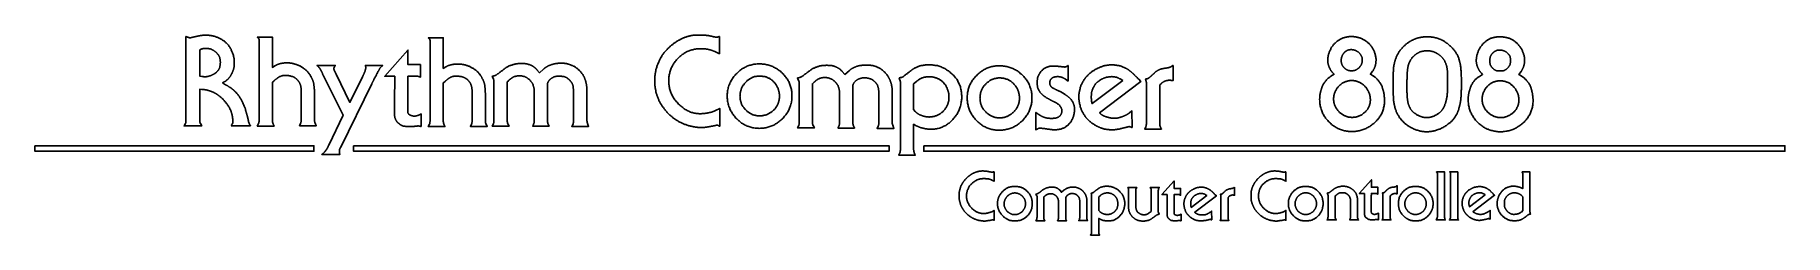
# Model space of a CAD drawing. Extents: x 18 to 129, y 140 to 152.
import ezdxf

# ---------------------------------------------------------------- set-up
doc = ezdxf.new("R2010")
doc.units = 0
doc.layers.add('LAYER_1', color=7, linetype='CONTINUOUS')

msp = doc.modelspace()

# ---------------------------------------------------------------- linework, layer by layer
at = {"layer": 'LAYER_1', "color": 7}
for points in [[(27.22, 152.13), (27.22, 152.13), (27.22, 152.13), (27.23, 152.13), (27.23, 152.12), (27.24, 152.12), (27.24, 152.12), (27.24, 152.12), (27.25, 152.12), (27.25, 152.12), (27.26, 152.11), (27.26, 152.11), (27.27, 152.11), (27.28, 152.11), (27.28, 152.11), (27.29, 152.11), (27.29, 152.1), (27.3, 152.1), (27.31, 152.1), (27.31, 152.1), (27.32, 152.09), (27.33, 152.09), (27.33, 152.09), (27.34, 152.09), (27.35, 152.09)], [(27.22, 146.89), (27.22, 152.13)], [(27.35, 152.09), (27.36, 152.08), (27.36, 152.08), (27.37, 152.08), (27.38, 152.08), (27.38, 152.08), (27.39, 152.07), (27.4, 152.07), (27.4, 152.07), (27.41, 152.07), (27.41, 152.07), (27.42, 152.07), (27.43, 152.07), (27.43, 152.06), (27.44, 152.06), (27.44, 152.06), (27.45, 152.06), (27.45, 152.06), (27.46, 152.06), (27.46, 152.06), (27.46, 152.06), (27.47, 152.05), (27.47, 152.05), (27.47, 152.05), (27.48, 152.05)], [(27.48, 152.05), (27.5, 152.06), (27.52, 152.06), (27.54, 152.07), (27.57, 152.07), (27.59, 152.08), (27.61, 152.08), (27.63, 152.09), (27.65, 152.09), (27.67, 152.1), (27.7, 152.1), (27.72, 152.11), (27.74, 152.11), (27.76, 152.12), (27.78, 152.12), (27.8, 152.12), (27.83, 152.13), (27.85, 152.13), (27.87, 152.14), (27.89, 152.14), (27.91, 152.15), (27.93, 152.15), (27.96, 152.16), (27.98, 152.16), (28, 152.16)], [(28, 152.16), (28.02, 152.17), (28.04, 152.17), (28.06, 152.18), (28.08, 152.18), (28.11, 152.18), (28.13, 152.19), (28.15, 152.19), (28.17, 152.19), (28.19, 152.2), (28.21, 152.2), (28.23, 152.2), (28.25, 152.2), (28.26, 152.21), (28.28, 152.21), (28.3, 152.21), (28.32, 152.21), (28.34, 152.21), (28.36, 152.21), (28.37, 152.21), (28.39, 152.21), (28.41, 152.22), (28.43, 152.22), (28.44, 152.22), (28.46, 152.22)], [(28.23, 151.35), (28.23, 151.34), (28.22, 151.34), (28.21, 151.34), (28.21, 151.34), (28.2, 151.33), (28.19, 151.33), (28.19, 151.33), (28.18, 151.32), (28.18, 151.32), (28.17, 151.32), (28.16, 151.32), (28.16, 151.31), (28.15, 151.31), (28.14, 151.31), (28.14, 151.31), (28.13, 151.3), (28.13, 151.3), (28.12, 151.3), (28.11, 151.29), (28.11, 151.29), (28.1, 151.29), (28.1, 151.28), (28.09, 151.28), (28.09, 151.28)], [(28.09, 151.28), (28.09, 149.62), (28.22, 149.59)], [(28.43, 151.38), (28.42, 151.38), (28.41, 151.38), (28.4, 151.38), (28.4, 151.38), (28.39, 151.38), (28.38, 151.38), (28.37, 151.38), (28.36, 151.38), (28.35, 151.38), (28.34, 151.38), (28.34, 151.38), (28.33, 151.38), (28.32, 151.37), (28.31, 151.37), (28.3, 151.37), (28.3, 151.37), (28.29, 151.37), (28.28, 151.36), (28.27, 151.36), (28.26, 151.36), (28.26, 151.36), (28.25, 151.35), (28.24, 151.35), (28.23, 151.35)], [(28.75, 151.35), (28.74, 151.35), (28.72, 151.35), (28.71, 151.36), (28.7, 151.36), (28.69, 151.36), (28.68, 151.36), (28.67, 151.37), (28.65, 151.37), (28.64, 151.37), (28.63, 151.37), (28.62, 151.37), (28.6, 151.38), (28.59, 151.38), (28.58, 151.38), (28.56, 151.38), (28.55, 151.38), (28.54, 151.38), (28.52, 151.38), (28.51, 151.38), (28.49, 151.38), (28.48, 151.38), (28.46, 151.38), (28.45, 151.38), (28.43, 151.38)], [(28.46, 152.22), (28.51, 152.22), (28.57, 152.21), (28.62, 152.21), (28.67, 152.21), (28.72, 152.2), (28.77, 152.2), (28.82, 152.19), (28.87, 152.18), (28.92, 152.17), (28.97, 152.16), (29.02, 152.15), (29.07, 152.13), (29.11, 152.12), (29.16, 152.1), (29.2, 152.09), (29.25, 152.07), (29.29, 152.05), (29.33, 152.03), (29.38, 152.01), (29.42, 151.99), (29.46, 151.96), (29.5, 151.94), (29.54, 151.91), (29.58, 151.89)], [(29.04, 151.2), (29.03, 151.21), (29.02, 151.22), (29, 151.23), (28.99, 151.24), (28.98, 151.24), (28.96, 151.25), (28.95, 151.26), (28.94, 151.27), (28.92, 151.27), (28.91, 151.28), (28.9, 151.29), (28.89, 151.29), (28.87, 151.3), (28.86, 151.31), (28.85, 151.31), (28.84, 151.32), (28.83, 151.32), (28.81, 151.32), (28.8, 151.33), (28.79, 151.33), (28.78, 151.34), (28.77, 151.34), (28.76, 151.34), (28.75, 151.35)], [(29.32, 150.89), (29.31, 150.9), (29.3, 150.92), (29.3, 150.93), (29.29, 150.94), (29.28, 150.96), (29.27, 150.97), (29.26, 150.98), (29.25, 151), (29.24, 151.01), (29.23, 151.02), (29.22, 151.04), (29.21, 151.05), (29.19, 151.06), (29.18, 151.08), (29.17, 151.09), (29.16, 151.1), (29.14, 151.11), (29.13, 151.13), (29.12, 151.14), (29.1, 151.15), (29.09, 151.16), (29.07, 151.18), (29.06, 151.19), (29.04, 151.2)], [(29.58, 151.89), (29.62, 151.86), (29.66, 151.83), (29.7, 151.79), (29.74, 151.76), (29.78, 151.73), (29.81, 151.69), (29.85, 151.65), (29.88, 151.62), (29.91, 151.58), (29.94, 151.54), (29.97, 151.5), (30, 151.46), (30.03, 151.42), (30.05, 151.37), (30.08, 151.33), (30.1, 151.28), (30.12, 151.23), (30.14, 151.19), (30.16, 151.14), (30.18, 151.09), (30.2, 151.04), (30.21, 150.99), (30.23, 150.93), (30.24, 150.88)], [(31.83, 152.02), (31.83, 152.02), (31.82, 152.03), (31.82, 152.03), (31.82, 152.03), (31.81, 152.04), (31.81, 152.04), (31.81, 152.05), (31.8, 152.05), (31.8, 152.05), (31.8, 152.06), (31.79, 152.06), (31.79, 152.07), (31.79, 152.07), (31.78, 152.07), (31.78, 152.08), (31.78, 152.08), (31.77, 152.08), (31.77, 152.09), (31.77, 152.09), (31.76, 152.09), (31.76, 152.1), (31.76, 152.1), (31.75, 152.1), (31.75, 152.1)], [(31.75, 152.1), (32.71, 152.1), (32.71, 150.17), (32.87, 150.27)], [(31.86, 151.91), (31.86, 151.92), (31.86, 151.92), (31.86, 151.93), (31.86, 151.93), (31.86, 151.93), (31.86, 151.94), (31.86, 151.94), (31.86, 151.95), (31.86, 151.95), (31.86, 151.96), (31.86, 151.96), (31.86, 151.96), (31.85, 151.97), (31.85, 151.97), (31.85, 151.98), (31.85, 151.98), (31.85, 151.99), (31.85, 151.99), (31.84, 151.99), (31.84, 152), (31.84, 152), (31.83, 152.01), (31.83, 152.01), (31.83, 152.02)], [(31.86, 146.88), (31.86, 151.91)], [(40.48, 149.61), (39.84, 149.61), (41.32, 151.27), (41.32, 150.35), (42.11, 150.35), (42.11, 149.55), (42.1, 149.55)], [(42.68, 151.97), (42.68, 151.98), (42.68, 151.98), (42.67, 151.99), (42.67, 151.99), (42.67, 151.99), (42.66, 152), (42.66, 152), (42.66, 152.01), (42.65, 152.01), (42.65, 152.02), (42.65, 152.02), (42.64, 152.02), (42.64, 152.03), (42.64, 152.03), (42.63, 152.03), (42.63, 152.04), (42.63, 152.04), (42.62, 152.04), (42.62, 152.05), (42.62, 152.05), (42.62, 152.05), (42.61, 152.06), (42.61, 152.06), (42.61, 152.06)], [(42.61, 152.06), (43.56, 152.06), (43.56, 150.1), (43.73, 150.2)], [(42.72, 151.87), (42.72, 151.87), (42.72, 151.88), (42.72, 151.88), (42.72, 151.89), (42.72, 151.89), (42.72, 151.9), (42.72, 151.9), (42.72, 151.9), (42.71, 151.91), (42.71, 151.91), (42.71, 151.92), (42.71, 151.92), (42.71, 151.93), (42.71, 151.93), (42.71, 151.93), (42.7, 151.94), (42.7, 151.94), (42.7, 151.95), (42.7, 151.95), (42.7, 151.96), (42.69, 151.96), (42.69, 151.96), (42.69, 151.97), (42.68, 151.97)], [(42.72, 146.84), (42.72, 151.87)], [(57.25, 150.52), (57.27, 150.57), (57.29, 150.62), (57.32, 150.67), (57.34, 150.71), (57.36, 150.76), (57.39, 150.81), (57.42, 150.85), (57.45, 150.9), (57.47, 150.94), (57.5, 150.98), (57.53, 151.03), (57.57, 151.07), (57.6, 151.11), (57.63, 151.15), (57.66, 151.19), (57.7, 151.23), (57.73, 151.27), (57.77, 151.31), (57.81, 151.35), (57.84, 151.39), (57.88, 151.42), (57.92, 151.46), (57.96, 151.5), (58, 151.53)], [(58, 151.53), (58.03, 151.56), (58.06, 151.58), (58.1, 151.61), (58.13, 151.63), (58.16, 151.66), (58.19, 151.68), (58.22, 151.71), (58.26, 151.73), (58.29, 151.75), (58.32, 151.77), (58.35, 151.8), (58.38, 151.82), (58.42, 151.84), (58.45, 151.86), (58.48, 151.88), (58.51, 151.9), (58.55, 151.91), (58.58, 151.93), (58.61, 151.95), (58.64, 151.96), (58.68, 151.98), (58.71, 152), (58.74, 152.01), (58.77, 152.03)], [(59.71, 151.35), (59.65, 151.34), (59.59, 151.33), (59.52, 151.32), (59.46, 151.31), (59.4, 151.29), (59.34, 151.28), (59.28, 151.26), (59.23, 151.24), (59.17, 151.22), (59.11, 151.2), (59.06, 151.17), (59, 151.15), (58.95, 151.12), (58.9, 151.09), (58.84, 151.05), (58.79, 151.02), (58.74, 150.99), (58.69, 150.95), (58.64, 150.91), (58.59, 150.87), (58.55, 150.83), (58.5, 150.78), (58.45, 150.74), (58.41, 150.69)], [(58.77, 152.03), (58.81, 152.04), (58.85, 152.06), (58.89, 152.07), (58.93, 152.09), (58.97, 152.1), (59.01, 152.12), (59.05, 152.13), (59.09, 152.14), (59.13, 152.15), (59.17, 152.16), (59.21, 152.17), (59.26, 152.18), (59.3, 152.19), (59.34, 152.2), (59.38, 152.2), (59.42, 152.21), (59.46, 152.22), (59.5, 152.22), (59.55, 152.22), (59.59, 152.23), (59.63, 152.23), (59.67, 152.23), (59.71, 152.23), (59.76, 152.23)], [(59.79, 151.36), (59.79, 151.36), (59.78, 151.35), (59.78, 151.35), (59.77, 151.35), (59.77, 151.35), (59.77, 151.35), (59.76, 151.35), (59.76, 151.35), (59.76, 151.35), (59.75, 151.35), (59.75, 151.35), (59.74, 151.35), (59.74, 151.35), (59.74, 151.35), (59.74, 151.35), (59.73, 151.35), (59.73, 151.35), (59.73, 151.35), (59.72, 151.35), (59.72, 151.35), (59.72, 151.35), (59.72, 151.35), (59.71, 151.35), (59.71, 151.35)], [(59.76, 152.23), (59.78, 152.23), (59.81, 152.23), (59.84, 152.23), (59.87, 152.23), (59.9, 152.23), (59.93, 152.23), (59.95, 152.23), (59.98, 152.23), (60.01, 152.23), (60.04, 152.22), (60.07, 152.22), (60.1, 152.22), (60.12, 152.22), (60.15, 152.22), (60.18, 152.21), (60.21, 152.21), (60.24, 152.21), (60.27, 152.2), (60.3, 152.2), (60.33, 152.2), (60.35, 152.19), (60.38, 152.19), (60.41, 152.19), (60.44, 152.18)], [(60.42, 151.3), (60.4, 151.31), (60.38, 151.31), (60.36, 151.32), (60.34, 151.32), (60.32, 151.32), (60.3, 151.33), (60.28, 151.33), (60.26, 151.33), (60.24, 151.34), (60.21, 151.34), (60.19, 151.34), (60.17, 151.34), (60.15, 151.35), (60.13, 151.35), (60.11, 151.35), (60.09, 151.35), (60.06, 151.35), (60.04, 151.35), (60.02, 151.35), (60, 151.36), (59.98, 151.36), (59.96, 151.36), (59.93, 151.36), (59.91, 151.36)], [(60.86, 151.16), (60.84, 151.16), (60.83, 151.17), (60.81, 151.18), (60.8, 151.19), (60.78, 151.19), (60.76, 151.2), (60.75, 151.21), (60.73, 151.21), (60.71, 151.22), (60.7, 151.23), (60.68, 151.23), (60.66, 151.24), (60.64, 151.24), (60.62, 151.25), (60.61, 151.25), (60.59, 151.26), (60.57, 151.27), (60.55, 151.27), (60.53, 151.28), (60.51, 151.28), (60.49, 151.29), (60.47, 151.29), (60.45, 151.3), (60.42, 151.3)], [(60.44, 152.18), (60.45, 152.18), (60.45, 152.18), (60.46, 152.18), (60.46, 152.18), (60.47, 152.18), (60.48, 152.18), (60.49, 152.17), (60.51, 152.17), (60.52, 152.17), (60.53, 152.16), (60.55, 152.16), (60.57, 152.16), (60.58, 152.15), (60.6, 152.15), (60.62, 152.15), (60.64, 152.14), (60.67, 152.14), (60.69, 152.13), (60.72, 152.12), (60.74, 152.12), (60.77, 152.11), (60.8, 152.11), (60.83, 152.1), (60.86, 152.09)], [(61.1, 152.14), (61.1, 151.04), (60.86, 151.16)], [(60.86, 152.09), (60.86, 152.09), (60.87, 152.09), (60.87, 152.09), (60.88, 152.09), (60.88, 152.09), (60.89, 152.09), (60.89, 152.09), (60.9, 152.09), (60.9, 152.09), (60.91, 152.09), (60.91, 152.09), (60.92, 152.09), (60.92, 152.09), (60.93, 152.09), (60.93, 152.09), (60.94, 152.1), (60.94, 152.1), (60.95, 152.1), (60.95, 152.1), (60.96, 152.1), (60.96, 152.1), (60.97, 152.1), (60.97, 152.1), (60.98, 152.1)], [(60.98, 152.1), (60.99, 152.1), (60.99, 152.11), (61, 152.11), (61, 152.11), (61.01, 152.11), (61.01, 152.11), (61.02, 152.11), (61.02, 152.11), (61.03, 152.12), (61.03, 152.12), (61.04, 152.12), (61.04, 152.12), (61.05, 152.12), (61.05, 152.12), (61.06, 152.13), (61.06, 152.13), (61.07, 152.13), (61.07, 152.13), (61.08, 152.13), (61.08, 152.13), (61.09, 152.13), (61.09, 152.14), (61.1, 152.14), (61.1, 152.14)], [(99.76, 150.87), (99.77, 150.92), (99.78, 150.96), (99.79, 151.01), (99.8, 151.05), (99.82, 151.09), (99.83, 151.13), (99.85, 151.17), (99.86, 151.22), (99.88, 151.26), (99.9, 151.29), (99.92, 151.33), (99.94, 151.37), (99.96, 151.41), (99.98, 151.45), (100, 151.48), (100.03, 151.52), (100.05, 151.55), (100.08, 151.59), (100.11, 151.62), (100.14, 151.65), (100.17, 151.68), (100.2, 151.71), (100.23, 151.74), (100.26, 151.77)], [(100.26, 151.77), (100.3, 151.8), (100.33, 151.83), (100.37, 151.86), (100.4, 151.88), (100.44, 151.91), (100.48, 151.93), (100.51, 151.95), (100.55, 151.97), (100.59, 151.99), (100.63, 152.01), (100.67, 152.03), (100.71, 152.04), (100.75, 152.06), (100.79, 152.07), (100.83, 152.08), (100.87, 152.09), (100.92, 152.1), (100.96, 152.11), (101, 152.12), (101.05, 152.12), (101.09, 152.13), (101.14, 152.13), (101.18, 152.13), (101.23, 152.13)], [(101.22, 151.3), (101.19, 151.3), (101.17, 151.3), (101.15, 151.29), (101.13, 151.29), (101.11, 151.29), (101.09, 151.29), (101.07, 151.28), (101.05, 151.28), (101.03, 151.27), (101.01, 151.26), (100.99, 151.26), (100.97, 151.25), (100.95, 151.24), (100.94, 151.23), (100.92, 151.22), (100.9, 151.21), (100.88, 151.2), (100.87, 151.18), (100.85, 151.17), (100.83, 151.16), (100.81, 151.14), (100.8, 151.13), (100.78, 151.11), (100.77, 151.09)], [(101.72, 151.1), (101.7, 151.12), (101.68, 151.14), (101.66, 151.15), (101.64, 151.16), (101.63, 151.18), (101.61, 151.19), (101.59, 151.2), (101.57, 151.21), (101.55, 151.22), (101.53, 151.23), (101.51, 151.24), (101.49, 151.25), (101.46, 151.26), (101.44, 151.26), (101.42, 151.27), (101.4, 151.28), (101.38, 151.28), (101.36, 151.29), (101.33, 151.29), (101.31, 151.29), (101.29, 151.29), (101.26, 151.3), (101.24, 151.3), (101.22, 151.3)], [(101.23, 152.13), (101.28, 152.13), (101.33, 152.13), (101.38, 152.13), (101.42, 152.12), (101.47, 152.12), (101.52, 152.11), (101.56, 152.1), (101.61, 152.09), (101.65, 152.08), (101.69, 152.07), (101.74, 152.06), (101.78, 152.04), (101.82, 152.03), (101.87, 152.01), (101.91, 151.99), (101.95, 151.97), (101.99, 151.95), (102.03, 151.93), (102.07, 151.91), (102.11, 151.88), (102.14, 151.86), (102.18, 151.83), (102.22, 151.8), (102.26, 151.77)], [(102.26, 151.77), (102.29, 151.74), (102.33, 151.71), (102.36, 151.68), (102.39, 151.65), (102.42, 151.61), (102.45, 151.58), (102.48, 151.54), (102.5, 151.51), (102.53, 151.47), (102.56, 151.43), (102.58, 151.4), (102.6, 151.36), (102.62, 151.32), (102.64, 151.28), (102.66, 151.24), (102.68, 151.2), (102.7, 151.15), (102.71, 151.11), (102.73, 151.07), (102.74, 151.02), (102.75, 150.98), (102.77, 150.93), (102.77, 150.88), (102.78, 150.83)], [(104.15, 150.95), (104.16, 150.98), (104.18, 151.01), (104.2, 151.05), (104.22, 151.08), (104.23, 151.11), (104.25, 151.14), (104.27, 151.17), (104.3, 151.2), (104.32, 151.23), (104.34, 151.26), (104.36, 151.29), (104.39, 151.32), (104.41, 151.35), (104.43, 151.37), (104.46, 151.4), (104.48, 151.43), (104.51, 151.46), (104.54, 151.49), (104.57, 151.51), (104.59, 151.54), (104.62, 151.57), (104.65, 151.59), (104.68, 151.62), (104.71, 151.64)], [(104.71, 151.64), (104.74, 151.66), (104.76, 151.68), (104.78, 151.7), (104.81, 151.72), (104.83, 151.74), (104.86, 151.76), (104.89, 151.77), (104.91, 151.79), (104.94, 151.81), (104.96, 151.82), (104.99, 151.84), (105.02, 151.85), (105.04, 151.87), (105.07, 151.88), (105.1, 151.9), (105.12, 151.91), (105.15, 151.92), (105.18, 151.94), (105.2, 151.95), (105.23, 151.96), (105.26, 151.97), (105.29, 151.98), (105.31, 151.99), (105.34, 152)], [(105.34, 152), (105.37, 152.01), (105.4, 152.02), (105.43, 152.03), (105.46, 152.04), (105.49, 152.05), (105.51, 152.05), (105.54, 152.06), (105.57, 152.07), (105.6, 152.07), (105.63, 152.08), (105.66, 152.09), (105.69, 152.09), (105.72, 152.1), (105.75, 152.1), (105.78, 152.1), (105.81, 152.11), (105.84, 152.11), (105.87, 152.11), (105.9, 152.12), (105.93, 152.12), (105.96, 152.12), (105.99, 152.12), (106.02, 152.12), (106.05, 152.12)], [(106.05, 151.23), (106.03, 151.23), (106, 151.23), (105.98, 151.23), (105.96, 151.23), (105.94, 151.23), (105.92, 151.23), (105.89, 151.22), (105.87, 151.22), (105.85, 151.22), (105.83, 151.21), (105.81, 151.21), (105.79, 151.21), (105.77, 151.2), (105.75, 151.2), (105.73, 151.19), (105.7, 151.19), (105.68, 151.18), (105.66, 151.17), (105.64, 151.17), (105.62, 151.16), (105.6, 151.15), (105.59, 151.15), (105.57, 151.14), (105.55, 151.13)], [(106.05, 152.12), (106.08, 152.12), (106.11, 152.12), (106.14, 152.12), (106.17, 152.12), (106.2, 152.12), (106.23, 152.11), (106.26, 152.11), (106.29, 152.11), (106.32, 152.1), (106.35, 152.1), (106.38, 152.1), (106.41, 152.09), (106.44, 152.09), (106.47, 152.08), (106.5, 152.07), (106.53, 152.07), (106.56, 152.06), (106.59, 152.05), (106.61, 152.05), (106.64, 152.04), (106.67, 152.03), (106.7, 152.02), (106.73, 152.01), (106.75, 152)], [(106.42, 151.17), (106.4, 151.17), (106.39, 151.18), (106.37, 151.18), (106.36, 151.19), (106.34, 151.19), (106.33, 151.2), (106.31, 151.2), (106.3, 151.2), (106.28, 151.21), (106.26, 151.21), (106.25, 151.21), (106.23, 151.22), (106.22, 151.22), (106.2, 151.22), (106.19, 151.22), (106.17, 151.23), (106.16, 151.23), (106.14, 151.23), (106.13, 151.23), (106.11, 151.23), (106.1, 151.23), (106.08, 151.23), (106.06, 151.23), (106.05, 151.23)], [(106.77, 151), (106.75, 151.01), (106.74, 151.02), (106.73, 151.03), (106.71, 151.03), (106.7, 151.04), (106.69, 151.05), (106.67, 151.06), (106.66, 151.07), (106.65, 151.07), (106.63, 151.08), (106.62, 151.09), (106.6, 151.1), (106.59, 151.1), (106.57, 151.11), (106.56, 151.12), (106.54, 151.12), (106.53, 151.13), (106.51, 151.14), (106.5, 151.14), (106.48, 151.15), (106.47, 151.15), (106.45, 151.16), (106.44, 151.16), (106.42, 151.17)], [(106.75, 152), (106.78, 151.99), (106.81, 151.98), (106.84, 151.97), (106.87, 151.96), (106.9, 151.95), (106.93, 151.94), (106.95, 151.92), (106.98, 151.91), (107.01, 151.9), (107.04, 151.88), (107.06, 151.87), (107.09, 151.85), (107.12, 151.83), (107.15, 151.82), (107.17, 151.8), (107.2, 151.78), (107.23, 151.76), (107.25, 151.74), (107.28, 151.72), (107.31, 151.7), (107.33, 151.68), (107.36, 151.66), (107.38, 151.64), (107.41, 151.62)], [(107.41, 151.62), (107.45, 151.58), (107.49, 151.55), (107.53, 151.51), (107.57, 151.47), (107.61, 151.44), (107.65, 151.4), (107.68, 151.36), (107.72, 151.32), (107.75, 151.28), (107.78, 151.24), (107.81, 151.2), (107.84, 151.16), (107.87, 151.11), (107.9, 151.07), (107.92, 151.03), (107.95, 150.98), (107.97, 150.94), (107.99, 150.9), (108.01, 150.85), (108.03, 150.8), (108.05, 150.76), (108.06, 150.71), (108.08, 150.66), (108.09, 150.62)], [(109.2, 150.86), (109.2, 150.91), (109.21, 150.95), (109.22, 150.99), (109.24, 151.04), (109.25, 151.08), (109.26, 151.12), (109.28, 151.16), (109.29, 151.2), (109.31, 151.24), (109.33, 151.28), (109.35, 151.32), (109.37, 151.36), (109.39, 151.4), (109.41, 151.43), (109.44, 151.47), (109.46, 151.5), (109.49, 151.54), (109.51, 151.57), (109.54, 151.61), (109.57, 151.64), (109.6, 151.67), (109.63, 151.7), (109.66, 151.73), (109.7, 151.76)], [(109.7, 151.76), (109.73, 151.79), (109.77, 151.82), (109.8, 151.85), (109.84, 151.87), (109.87, 151.9), (109.91, 151.92), (109.95, 151.94), (109.98, 151.96), (110.02, 151.98), (110.06, 152), (110.1, 152.02), (110.14, 152.03), (110.18, 152.05), (110.22, 152.06), (110.26, 152.07), (110.31, 152.08), (110.35, 152.09), (110.39, 152.1), (110.43, 152.1), (110.48, 152.11), (110.52, 152.11), (110.57, 152.12), (110.61, 152.12), (110.66, 152.12)], [(110.65, 151.27), (110.63, 151.27), (110.6, 151.27), (110.58, 151.27), (110.56, 151.27), (110.54, 151.26), (110.52, 151.26), (110.5, 151.26), (110.48, 151.25), (110.46, 151.24), (110.44, 151.24), (110.42, 151.23), (110.4, 151.22), (110.39, 151.21), (110.37, 151.2), (110.35, 151.19), (110.33, 151.18), (110.31, 151.17), (110.3, 151.16), (110.28, 151.14), (110.26, 151.13), (110.25, 151.12), (110.23, 151.1), (110.21, 151.08), (110.2, 151.07)], [(111.15, 151.08), (111.13, 151.09), (111.11, 151.11), (111.1, 151.12), (111.08, 151.14), (111.06, 151.15), (111.04, 151.16), (111.02, 151.18), (111, 151.19), (110.98, 151.2), (110.96, 151.21), (110.94, 151.22), (110.92, 151.22), (110.9, 151.23), (110.88, 151.24), (110.85, 151.24), (110.83, 151.25), (110.81, 151.26), (110.79, 151.26), (110.77, 151.26), (110.74, 151.27), (110.72, 151.27), (110.7, 151.27), (110.67, 151.27), (110.65, 151.27)], [(110.66, 152.12), (110.71, 152.12), (110.76, 152.12), (110.81, 152.11), (110.85, 152.11), (110.9, 152.1), (110.95, 152.1), (110.99, 152.09), (111.04, 152.08), (111.08, 152.07), (111.13, 152.06), (111.17, 152.05), (111.21, 152.03), (111.26, 152.02), (111.3, 152), (111.34, 151.98), (111.38, 151.96), (111.42, 151.94), (111.46, 151.92), (111.5, 151.9), (111.54, 151.87), (111.58, 151.85), (111.61, 151.82), (111.65, 151.79), (111.69, 151.76)], [(111.69, 151.76), (111.72, 151.73), (111.76, 151.7), (111.79, 151.67), (111.82, 151.63), (111.85, 151.6), (111.88, 151.56), (111.91, 151.53), (111.94, 151.49), (111.96, 151.46), (111.99, 151.42), (112.01, 151.38), (112.03, 151.34), (112.06, 151.3), (112.08, 151.26), (112.1, 151.22), (112.11, 151.18), (112.13, 151.14), (112.15, 151.1), (112.16, 151.05), (112.17, 151.01), (112.19, 150.96), (112.2, 150.92), (112.21, 150.87), (112.22, 150.82)], [(29.08, 149.8), (29.11, 149.82), (29.12, 149.83), (29.14, 149.85), (29.16, 149.86), (29.18, 149.88), (29.2, 149.9), (29.21, 149.92), (29.23, 149.93), (29.24, 149.95), (29.26, 149.97), (29.27, 149.99), (29.29, 150.01), (29.3, 150.04), (29.31, 150.06), (29.32, 150.08), (29.33, 150.1), (29.34, 150.12), (29.35, 150.15), (29.36, 150.17), (29.37, 150.2), (29.37, 150.22), (29.38, 150.25), (29.38, 150.27), (29.39, 150.3)], [(29.41, 150.5), (29.41, 150.52), (29.41, 150.53), (29.4, 150.55), (29.4, 150.57), (29.4, 150.59), (29.4, 150.6), (29.4, 150.62), (29.4, 150.64), (29.39, 150.65), (29.39, 150.67), (29.39, 150.69), (29.39, 150.7), (29.38, 150.72), (29.38, 150.73), (29.37, 150.75), (29.37, 150.77), (29.36, 150.78), (29.36, 150.8), (29.35, 150.81), (29.35, 150.83), (29.34, 150.84), (29.33, 150.86), (29.33, 150.87), (29.32, 150.89)], [(29.39, 150.3), (29.39, 150.3), (29.39, 150.31), (29.39, 150.31), (29.39, 150.31), (29.39, 150.32), (29.39, 150.32), (29.39, 150.33), (29.39, 150.33), (29.39, 150.33), (29.39, 150.34), (29.39, 150.34), (29.39, 150.35), (29.39, 150.35), (29.39, 150.35), (29.39, 150.36), (29.4, 150.36), (29.4, 150.36), (29.4, 150.37), (29.4, 150.37), (29.4, 150.38), (29.4, 150.38), (29.4, 150.38), (29.4, 150.39), (29.4, 150.39)], [(29.4, 150.39), (29.4, 150.4), (29.4, 150.4), (29.4, 150.41), (29.4, 150.41), (29.4, 150.41), (29.4, 150.42), (29.4, 150.42), (29.4, 150.43), (29.4, 150.43), (29.4, 150.44), (29.4, 150.44), (29.4, 150.44), (29.41, 150.45), (29.41, 150.45), (29.41, 150.46), (29.41, 150.46), (29.41, 150.47), (29.41, 150.47), (29.41, 150.48), (29.41, 150.48), (29.41, 150.48), (29.41, 150.49), (29.41, 150.49), (29.41, 150.5)], [(30.29, 150.49), (30.29, 150.46), (30.29, 150.44), (30.29, 150.41), (30.29, 150.39), (30.29, 150.36), (30.29, 150.34), (30.28, 150.31), (30.28, 150.29), (30.28, 150.26), (30.27, 150.24), (30.27, 150.22), (30.27, 150.19), (30.26, 150.17), (30.26, 150.14), (30.25, 150.12), (30.25, 150.09), (30.24, 150.07), (30.23, 150.05), (30.23, 150.02), (30.22, 150), (30.21, 149.98), (30.2, 149.95), (30.2, 149.93), (30.19, 149.91)], [(30.24, 150.88), (30.24, 150.87), (30.24, 150.87), (30.24, 150.86), (30.24, 150.85), (30.25, 150.85), (30.25, 150.84), (30.25, 150.83), (30.25, 150.82), (30.25, 150.82), (30.25, 150.81), (30.26, 150.8), (30.26, 150.79), (30.26, 150.79), (30.26, 150.78), (30.26, 150.77), (30.26, 150.76), (30.27, 150.75), (30.27, 150.74), (30.27, 150.73), (30.27, 150.73), (30.27, 150.72), (30.27, 150.71), (30.27, 150.7), (30.27, 150.69)], [(30.27, 150.69), (30.28, 150.68), (30.28, 150.67), (30.28, 150.66), (30.28, 150.65), (30.28, 150.64), (30.28, 150.64), (30.28, 150.63), (30.28, 150.62), (30.28, 150.61), (30.28, 150.6), (30.29, 150.59), (30.29, 150.58), (30.29, 150.58), (30.29, 150.57), (30.29, 150.56), (30.29, 150.55), (30.29, 150.54), (30.29, 150.54), (30.29, 150.53), (30.29, 150.52), (30.29, 150.51), (30.29, 150.5), (30.29, 150.5), (30.29, 150.49)], [(32.87, 150.27), (32.88, 150.28), (32.9, 150.29), (32.91, 150.3), (32.93, 150.3), (32.94, 150.31), (32.96, 150.32), (32.97, 150.33), (32.98, 150.33), (33, 150.34), (33.01, 150.35), (33.03, 150.35), (33.04, 150.36), (33.06, 150.36), (33.07, 150.37), (33.08, 150.37), (33.1, 150.38), (33.11, 150.38), (33.13, 150.39), (33.14, 150.39), (33.16, 150.4), (33.17, 150.4), (33.19, 150.4), (33.2, 150.41), (33.22, 150.41)], [(33.22, 150.41), (33.23, 150.41), (33.25, 150.42), (33.26, 150.42), (33.28, 150.42), (33.3, 150.43), (33.31, 150.43), (33.33, 150.43), (33.35, 150.43), (33.36, 150.44), (33.38, 150.44), (33.4, 150.44), (33.42, 150.44), (33.43, 150.44), (33.45, 150.45), (33.47, 150.45), (33.49, 150.45), (33.51, 150.45), (33.53, 150.45), (33.55, 150.45), (33.57, 150.45), (33.59, 150.45), (33.61, 150.45), (33.63, 150.45), (33.65, 150.45)], [(33.65, 150.45), (33.69, 150.45), (33.73, 150.45), (33.77, 150.45), (33.8, 150.45), (33.84, 150.44), (33.88, 150.44), (33.91, 150.43), (33.95, 150.43), (33.99, 150.42), (34.02, 150.41), (34.06, 150.4), (34.1, 150.39), (34.13, 150.38), (34.17, 150.37), (34.2, 150.36), (34.24, 150.35), (34.28, 150.34), (34.31, 150.32), (34.35, 150.31), (34.38, 150.29), (34.42, 150.27), (34.45, 150.26), (34.49, 150.24), (34.52, 150.22)], [(34.52, 150.22), (34.55, 150.2), (34.58, 150.18), (34.62, 150.16), (34.65, 150.14), (34.68, 150.12), (34.7, 150.1), (34.73, 150.08), (34.76, 150.06), (34.79, 150.04), (34.81, 150.01), (34.84, 149.99), (34.87, 149.97), (34.89, 149.94), (34.91, 149.92), (34.94, 149.9), (34.96, 149.87), (34.98, 149.84), (35, 149.82), (35.03, 149.79), (35.05, 149.76), (35.06, 149.73), (35.08, 149.71), (35.1, 149.68), (35.12, 149.65)], [(35.61, 150.23), (35.61, 150.23), (35.61, 150.23), (35.61, 150.23), (35.61, 150.24), (35.6, 150.24), (35.6, 150.24), (35.6, 150.25), (35.59, 150.25), (35.59, 150.25), (35.59, 150.25), (35.59, 150.26), (35.58, 150.26), (35.58, 150.26), (35.58, 150.27), (35.57, 150.27), (35.57, 150.27), (35.56, 150.27), (35.56, 150.28), (35.56, 150.28), (35.55, 150.28), (35.55, 150.29), (35.55, 150.29), (35.54, 150.29), (35.54, 150.3)], [(35.54, 150.3), (36.71, 150.3)], [(35.7, 150.13), (35.7, 150.14), (35.69, 150.14), (35.69, 150.15), (35.68, 150.15), (35.68, 150.16), (35.67, 150.16), (35.67, 150.17), (35.66, 150.17), (35.66, 150.18), (35.66, 150.18), (35.65, 150.19), (35.65, 150.19), (35.65, 150.19), (35.64, 150.2), (35.64, 150.2), (35.64, 150.2), (35.63, 150.21), (35.63, 150.21), (35.63, 150.21), (35.62, 150.22), (35.62, 150.22), (35.62, 150.22), (35.62, 150.23), (35.61, 150.23)], [(35.8, 149.97), (35.79, 149.98), (35.79, 149.99), (35.78, 150), (35.78, 150.01), (35.77, 150.02), (35.77, 150.03), (35.76, 150.04), (35.76, 150.04), (35.75, 150.05), (35.75, 150.06), (35.74, 150.07), (35.74, 150.08), (35.74, 150.08), (35.73, 150.09), (35.73, 150.1), (35.72, 150.1), (35.72, 150.11), (35.72, 150.11), (35.71, 150.12), (35.71, 150.12), (35.71, 150.12), (35.71, 150.13), (35.7, 150.13), (35.7, 150.13)], [(36.67, 150.23), (36.66, 150.22), (36.66, 150.22), (36.66, 150.22), (36.66, 150.21), (36.66, 150.21), (36.65, 150.21), (36.65, 150.2), (36.65, 150.2), (36.65, 150.2), (36.65, 150.19), (36.65, 150.19), (36.64, 150.18), (36.64, 150.18), (36.64, 150.18), (36.64, 150.17), (36.64, 150.17), (36.64, 150.17), (36.63, 150.16), (36.63, 150.16), (36.63, 150.15), (36.63, 150.15), (36.63, 150.15), (36.62, 150.14), (36.62, 150.14)], [(36.62, 150.14), (36.62, 150.14), (36.62, 150.13), (36.62, 150.12), (36.62, 150.12), (36.62, 150.11), (36.62, 150.1), (36.62, 150.09), (36.62, 150.09), (36.62, 150.08), (36.62, 150.07), (36.62, 150.06), (36.62, 150.05), (36.62, 150.04), (36.63, 150.03), (36.63, 150.02), (36.63, 150.01), (36.64, 150), (36.64, 149.98), (36.65, 149.97), (36.65, 149.96), (36.66, 149.95), (36.66, 149.93), (36.67, 149.92), (36.67, 149.91)], [(36.71, 150.3), (36.71, 150.3), (36.71, 150.29), (36.71, 150.29), (36.7, 150.29), (36.7, 150.29), (36.7, 150.28), (36.7, 150.28), (36.7, 150.28), (36.7, 150.28), (36.69, 150.27), (36.69, 150.27), (36.69, 150.27), (36.69, 150.27), (36.69, 150.26), (36.68, 150.26), (36.68, 150.26), (36.68, 150.25), (36.68, 150.25), (36.68, 150.25), (36.67, 150.24), (36.67, 150.24), (36.67, 150.24), (36.67, 150.23), (36.67, 150.23)], [(38.58, 149.9), (38.58, 149.91), (38.59, 149.93), (38.59, 149.94), (38.6, 149.96), (38.6, 149.97), (38.61, 149.98), (38.61, 150), (38.61, 150.01), (38.62, 150.02), (38.62, 150.03), (38.62, 150.04), (38.63, 150.05), (38.63, 150.06), (38.63, 150.07), (38.63, 150.08), (38.64, 150.09), (38.64, 150.1), (38.64, 150.11), (38.64, 150.12), (38.64, 150.12), (38.64, 150.13), (38.64, 150.14), (38.65, 150.14), (38.65, 150.15)], [(38.65, 150.15), (38.62, 150.3), (39.72, 150.3), (39.72, 150.3)], [(39.54, 150.11), (39.54, 150.1), (39.53, 150.09), (39.52, 150.08), (39.52, 150.07), (39.51, 150.06), (39.5, 150.05), (39.49, 150.03), (39.48, 150.01), (39.47, 150), (39.46, 149.98), (39.45, 149.95), (39.44, 149.93), (39.42, 149.91), (39.41, 149.88), (39.39, 149.85), (39.38, 149.83), (39.36, 149.79), (39.34, 149.76), (39.33, 149.73), (39.31, 149.7), (39.29, 149.66), (39.27, 149.62), (39.25, 149.58), (39.23, 149.54)], [(39.72, 150.3), (39.54, 150.11)], [(43.73, 150.2), (43.74, 150.21), (43.75, 150.22), (43.77, 150.23), (43.78, 150.23), (43.8, 150.24), (43.81, 150.25), (43.82, 150.26), (43.84, 150.26), (43.85, 150.27), (43.87, 150.28), (43.88, 150.28), (43.9, 150.29), (43.91, 150.29), (43.92, 150.3), (43.94, 150.3), (43.95, 150.31), (43.97, 150.31), (43.98, 150.32), (44, 150.32), (44.01, 150.33), (44.03, 150.33), (44.04, 150.33), (44.06, 150.34), (44.07, 150.34)], [(44.07, 150.34), (44.09, 150.34), (44.1, 150.35), (44.12, 150.35), (44.14, 150.35), (44.15, 150.36), (44.17, 150.36), (44.18, 150.36), (44.2, 150.36), (44.22, 150.37), (44.24, 150.37), (44.25, 150.37), (44.27, 150.37), (44.29, 150.37), (44.31, 150.38), (44.33, 150.38), (44.34, 150.38), (44.36, 150.38), (44.38, 150.38), (44.4, 150.38), (44.42, 150.38), (44.44, 150.38), (44.46, 150.38), (44.49, 150.38), (44.51, 150.38)], [(44.51, 150.38), (44.55, 150.38), (44.58, 150.38), (44.62, 150.38), (44.66, 150.38), (44.69, 150.37), (44.73, 150.37), (44.77, 150.36), (44.81, 150.36), (44.84, 150.35), (44.88, 150.34), (44.91, 150.33), (44.95, 150.33), (44.99, 150.32), (45.02, 150.3), (45.06, 150.29), (45.09, 150.28), (45.13, 150.27), (45.17, 150.25), (45.2, 150.24), (45.24, 150.22), (45.27, 150.2), (45.31, 150.19), (45.34, 150.17), (45.38, 150.15)], [(45.38, 150.15), (45.41, 150.13), (45.44, 150.11), (45.47, 150.09), (45.5, 150.07), (45.53, 150.05), (45.56, 150.03), (45.59, 150.01), (45.62, 149.99), (45.64, 149.97), (45.67, 149.95), (45.7, 149.92), (45.72, 149.9), (45.75, 149.88), (45.77, 149.85), (45.79, 149.83), (45.82, 149.8), (45.84, 149.77), (45.86, 149.75), (45.88, 149.72), (45.9, 149.69), (45.92, 149.66), (45.94, 149.64), (45.96, 149.61), (45.97, 149.58)], [(46.91, 149.68), (46.94, 149.7), (46.96, 149.72), (46.99, 149.74), (47.01, 149.76), (47.04, 149.77), (47.06, 149.79), (47.09, 149.81), (47.11, 149.83), (47.14, 149.85), (47.17, 149.87), (47.19, 149.89), (47.22, 149.91), (47.24, 149.93), (47.27, 149.94), (47.29, 149.96), (47.32, 149.98), (47.34, 150), (47.37, 150.02), (47.39, 150.04), (47.42, 150.06), (47.45, 150.08), (47.47, 150.1), (47.5, 150.11), (47.52, 150.13)], [(47.52, 150.13), (47.56, 150.16), (47.6, 150.18), (47.64, 150.2), (47.68, 150.22), (47.71, 150.24), (47.75, 150.26), (47.8, 150.28), (47.84, 150.29), (47.88, 150.31), (47.92, 150.32), (47.96, 150.33), (48, 150.35), (48.04, 150.36), (48.09, 150.37), (48.13, 150.38), (48.17, 150.39), (48.22, 150.39), (48.26, 150.4), (48.31, 150.41), (48.35, 150.41), (48.4, 150.41), (48.44, 150.42), (48.49, 150.42), (48.54, 150.42)], [(48.54, 150.42), (48.57, 150.42), (48.6, 150.42), (48.64, 150.42), (48.67, 150.41), (48.7, 150.41), (48.73, 150.41), (48.76, 150.41), (48.79, 150.4), (48.82, 150.4), (48.85, 150.39), (48.88, 150.39), (48.91, 150.38), (48.94, 150.37), (48.97, 150.36), (49, 150.36), (49.03, 150.35), (49.05, 150.34), (49.08, 150.33), (49.11, 150.32), (49.13, 150.31), (49.16, 150.29), (49.18, 150.28), (49.21, 150.27), (49.23, 150.25)], [(49.23, 150.25), (49.24, 150.25), (49.26, 150.24), (49.27, 150.23), (49.28, 150.22), (49.29, 150.21), (49.31, 150.2), (49.32, 150.2), (49.33, 150.19), (49.34, 150.18), (49.35, 150.17), (49.37, 150.16), (49.38, 150.15), (49.39, 150.14), (49.4, 150.13), (49.41, 150.12), (49.42, 150.11), (49.43, 150.1), (49.44, 150.09), (49.45, 150.08), (49.47, 150.07), (49.48, 150.05), (49.49, 150.04), (49.5, 150.03), (49.51, 150.02)], [(49.51, 150.02), (49.67, 149.83), (49.93, 150.06)], [(49.93, 150.06), (49.95, 150.08), (49.97, 150.09), (49.99, 150.11), (50.01, 150.12), (50.02, 150.14), (50.04, 150.15), (50.06, 150.16), (50.08, 150.18), (50.1, 150.19), (50.12, 150.2), (50.14, 150.21), (50.16, 150.22), (50.18, 150.24), (50.2, 150.25), (50.22, 150.26), (50.24, 150.27), (50.27, 150.28), (50.29, 150.29), (50.31, 150.3), (50.33, 150.31), (50.35, 150.32), (50.38, 150.32), (50.4, 150.33), (50.42, 150.34)], [(50.42, 150.34), (50.44, 150.35), (50.47, 150.36), (50.49, 150.36), (50.51, 150.37), (50.54, 150.38), (50.56, 150.38), (50.59, 150.39), (50.61, 150.39), (50.64, 150.4), (50.66, 150.4), (50.69, 150.41), (50.71, 150.41), (50.74, 150.42), (50.77, 150.42), (50.8, 150.42), (50.82, 150.42), (50.85, 150.43), (50.88, 150.43), (50.91, 150.43), (50.94, 150.43), (50.97, 150.43), (50.99, 150.44), (51.02, 150.44), (51.05, 150.44)], [(51.05, 150.44), (51.09, 150.44), (51.13, 150.43), (51.17, 150.43), (51.2, 150.43), (51.24, 150.43), (51.28, 150.42), (51.31, 150.42), (51.35, 150.41), (51.39, 150.41), (51.42, 150.4), (51.46, 150.39), (51.49, 150.38), (51.53, 150.37), (51.56, 150.36), (51.59, 150.35), (51.63, 150.34), (51.66, 150.33), (51.69, 150.32), (51.73, 150.3), (51.76, 150.29), (51.79, 150.27), (51.82, 150.25), (51.86, 150.24), (51.89, 150.22)], [(51.89, 150.22), (51.92, 150.2), (51.95, 150.18), (51.97, 150.16), (52, 150.15), (52.03, 150.13), (52.06, 150.11), (52.08, 150.08), (52.11, 150.06), (52.13, 150.04), (52.16, 150.02), (52.18, 150), (52.21, 149.97), (52.23, 149.95), (52.25, 149.92), (52.27, 149.9), (52.3, 149.87), (52.32, 149.85), (52.34, 149.82), (52.36, 149.79), (52.38, 149.76), (52.4, 149.73), (52.42, 149.71), (52.44, 149.68), (52.45, 149.65)], [(56.99, 149.32), (56.99, 149.37), (56.99, 149.42), (56.99, 149.47), (56.99, 149.52), (57, 149.57), (57, 149.63), (57.01, 149.68), (57.01, 149.73), (57.02, 149.78), (57.03, 149.83), (57.04, 149.88), (57.05, 149.93), (57.06, 149.98), (57.07, 150.03), (57.09, 150.08), (57.1, 150.13), (57.12, 150.18), (57.13, 150.23), (57.15, 150.28), (57.17, 150.33), (57.19, 150.38), (57.2, 150.43), (57.22, 150.47), (57.25, 150.52)], [(58.41, 150.69), (58.37, 150.64), (58.32, 150.59), (58.28, 150.54), (58.25, 150.49), (58.21, 150.43), (58.18, 150.38), (58.14, 150.33), (58.11, 150.27), (58.09, 150.22), (58.06, 150.16), (58.03, 150.11), (58.01, 150.05), (57.99, 149.99), (57.97, 149.93), (57.95, 149.87), (57.94, 149.81), (57.92, 149.75), (57.91, 149.69), (57.9, 149.63), (57.89, 149.56), (57.89, 149.5), (57.88, 149.43), (57.88, 149.37), (57.88, 149.3)], [(62.2, 149.78), (62.25, 149.83), (62.3, 149.88), (62.35, 149.93), (62.4, 149.97), (62.46, 150.01), (62.51, 150.05), (62.57, 150.09), (62.62, 150.12), (62.68, 150.15), (62.74, 150.18), (62.79, 150.21), (62.85, 150.24), (62.91, 150.26), (62.97, 150.29), (63.04, 150.31), (63.1, 150.32), (63.16, 150.34), (63.23, 150.35), (63.29, 150.37), (63.36, 150.38), (63.42, 150.38), (63.49, 150.39), (63.56, 150.39), (63.63, 150.39)], [(63.63, 150.39), (63.7, 150.39), (63.77, 150.39), (63.84, 150.38), (63.91, 150.38), (63.98, 150.37), (64.04, 150.36), (64.11, 150.34), (64.17, 150.33), (64.24, 150.31), (64.3, 150.29), (64.36, 150.27), (64.42, 150.24), (64.49, 150.22), (64.54, 150.19), (64.6, 150.16), (64.66, 150.13), (64.72, 150.1), (64.78, 150.06), (64.83, 150.02), (64.89, 149.98), (64.94, 149.94), (64.99, 149.9), (65.04, 149.85), (65.1, 149.8)], [(66.91, 150.02), (66.95, 150.04), (66.99, 150.07), (67.03, 150.09), (67.07, 150.11), (67.11, 150.13), (67.15, 150.14), (67.19, 150.16), (67.23, 150.18), (67.27, 150.19), (67.31, 150.21), (67.35, 150.22), (67.39, 150.23), (67.44, 150.25), (67.48, 150.26), (67.52, 150.27), (67.57, 150.27), (67.61, 150.28), (67.65, 150.29), (67.7, 150.29), (67.74, 150.3), (67.79, 150.3), (67.83, 150.3), (67.88, 150.31), (67.93, 150.31)], [(67.93, 150.31), (67.96, 150.31), (67.99, 150.3), (68.03, 150.3), (68.06, 150.3), (68.09, 150.3), (68.12, 150.3), (68.15, 150.29), (68.18, 150.29), (68.22, 150.28), (68.25, 150.28), (68.27, 150.27), (68.3, 150.27), (68.33, 150.26), (68.36, 150.25), (68.39, 150.24), (68.42, 150.23), (68.44, 150.22), (68.47, 150.21), (68.5, 150.2), (68.52, 150.19), (68.55, 150.18), (68.57, 150.17), (68.6, 150.15), (68.62, 150.14)], [(68.62, 150.14), (68.63, 150.13), (68.65, 150.13), (68.66, 150.12), (68.67, 150.11), (68.69, 150.1), (68.7, 150.09), (68.71, 150.08), (68.72, 150.07), (68.73, 150.07), (68.74, 150.06), (68.76, 150.05), (68.77, 150.04), (68.78, 150.03), (68.79, 150.02), (68.8, 150.01), (68.81, 150), (68.82, 149.99), (68.83, 149.97), (68.85, 149.96), (68.86, 149.95), (68.87, 149.94), (68.88, 149.93), (68.89, 149.92), (68.9, 149.91)], [(69.33, 149.95), (69.34, 149.96), (69.36, 149.98), (69.38, 149.99), (69.4, 150.01), (69.42, 150.02), (69.43, 150.04), (69.45, 150.05), (69.47, 150.06), (69.49, 150.08), (69.51, 150.09), (69.53, 150.1), (69.55, 150.11), (69.57, 150.12), (69.59, 150.13), (69.61, 150.15), (69.64, 150.16), (69.66, 150.17), (69.68, 150.18), (69.7, 150.19), (69.72, 150.19), (69.74, 150.2), (69.77, 150.21), (69.79, 150.22), (69.81, 150.23)], [(69.81, 150.23), (69.83, 150.24), (69.86, 150.24), (69.88, 150.25), (69.91, 150.26), (69.93, 150.26), (69.95, 150.27), (69.98, 150.27), (70, 150.28), (70.03, 150.28), (70.05, 150.29), (70.08, 150.29), (70.11, 150.3), (70.13, 150.3), (70.16, 150.31), (70.19, 150.31), (70.21, 150.31), (70.24, 150.31), (70.27, 150.32), (70.3, 150.32), (70.33, 150.32), (70.36, 150.32), (70.39, 150.32), (70.42, 150.32), (70.45, 150.32)], [(70.45, 150.32), (70.48, 150.32), (70.52, 150.32), (70.56, 150.32), (70.6, 150.32), (70.63, 150.31), (70.67, 150.31), (70.7, 150.31), (70.74, 150.3), (70.78, 150.29), (70.81, 150.29), (70.85, 150.28), (70.88, 150.27), (70.92, 150.26), (70.95, 150.25), (70.98, 150.24), (71.02, 150.23), (71.05, 150.22), (71.09, 150.2), (71.12, 150.19), (71.15, 150.17), (71.18, 150.16), (71.22, 150.14), (71.25, 150.12), (71.28, 150.11)], [(71.28, 150.11), (71.31, 150.09), (71.34, 150.07), (71.37, 150.05), (71.39, 150.03), (71.42, 150.01), (71.45, 149.99), (71.47, 149.97), (71.5, 149.95), (71.52, 149.93), (71.55, 149.91), (71.57, 149.88), (71.6, 149.86), (71.62, 149.83), (71.64, 149.81), (71.67, 149.78), (71.69, 149.76), (71.71, 149.73), (71.73, 149.71), (71.75, 149.68), (71.77, 149.65), (71.79, 149.62), (71.81, 149.59), (71.83, 149.56), (71.84, 149.53)], [(72.8, 149.6), (72.84, 149.64), (72.88, 149.67), (72.92, 149.7), (72.96, 149.73), (73, 149.76), (73.04, 149.79), (73.07, 149.82), (73.1, 149.84), (73.14, 149.87), (73.17, 149.89), (73.2, 149.91), (73.22, 149.93), (73.25, 149.95), (73.28, 149.97), (73.3, 149.99), (73.32, 150.01), (73.34, 150.02), (73.36, 150.04), (73.38, 150.05), (73.4, 150.06), (73.42, 150.07), (73.43, 150.08), (73.45, 150.09), (73.46, 150.1)], [(73.46, 150.1), (73.49, 150.12), (73.53, 150.14), (73.56, 150.15), (73.6, 150.17), (73.64, 150.19), (73.67, 150.2), (73.71, 150.22), (73.75, 150.23), (73.79, 150.24), (73.82, 150.26), (73.86, 150.27), (73.9, 150.28), (73.94, 150.29), (73.98, 150.3), (74.02, 150.3), (74.06, 150.31), (74.1, 150.32), (74.14, 150.32), (74.18, 150.33), (74.23, 150.33), (74.27, 150.34), (74.31, 150.34), (74.35, 150.34), (74.4, 150.34)], [(74.4, 150.34), (74.47, 150.34), (74.54, 150.34), (74.6, 150.33), (74.67, 150.32), (74.74, 150.32), (74.81, 150.3), (74.87, 150.29), (74.94, 150.28), (75, 150.26), (75.06, 150.24), (75.12, 150.22), (75.18, 150.2), (75.25, 150.17), (75.3, 150.15), (75.36, 150.12), (75.42, 150.09), (75.48, 150.05), (75.53, 150.02), (75.59, 149.98), (75.64, 149.94), (75.7, 149.9), (75.75, 149.86), (75.8, 149.81), (75.86, 149.77)], [(77.44, 149.66), (77.49, 149.71), (77.54, 149.76), (77.59, 149.8), (77.64, 149.85), (77.7, 149.89), (77.75, 149.93), (77.81, 149.96), (77.86, 150), (77.92, 150.03), (77.98, 150.06), (78.03, 150.09), (78.09, 150.12), (78.15, 150.14), (78.21, 150.16), (78.28, 150.18), (78.34, 150.2), (78.4, 150.22), (78.47, 150.23), (78.53, 150.24), (78.6, 150.25), (78.66, 150.26), (78.73, 150.27), (78.8, 150.27), (78.87, 150.27)], [(78.87, 150.27), (78.94, 150.27), (79.01, 150.27), (79.08, 150.26), (79.15, 150.25), (79.22, 150.25), (79.28, 150.23), (79.35, 150.22), (79.41, 150.2), (79.48, 150.19), (79.54, 150.17), (79.6, 150.15), (79.66, 150.12), (79.73, 150.1), (79.78, 150.07), (79.84, 150.04), (79.9, 150.01), (79.96, 149.97), (80.02, 149.94), (80.07, 149.9), (80.13, 149.86), (80.18, 149.82), (80.23, 149.77), (80.28, 149.73), (80.34, 149.68)], [(81.56, 149.95), (81.58, 149.98), (81.61, 150), (81.63, 150.02), (81.66, 150.04), (81.69, 150.07), (81.71, 150.09), (81.74, 150.1), (81.77, 150.12), (81.8, 150.14), (81.83, 150.15), (81.86, 150.17), (81.89, 150.18), (81.92, 150.19), (81.95, 150.2), (81.98, 150.21), (82.01, 150.22), (82.05, 150.23), (82.08, 150.24), (82.12, 150.24), (82.15, 150.25), (82.19, 150.25), (82.22, 150.25), (82.26, 150.25), (82.3, 150.25)], [(82.3, 150.25), (82.31, 150.25), (82.33, 150.25), (82.34, 150.25), (82.35, 150.25), (82.37, 150.25), (82.38, 150.25), (82.39, 150.25), (82.41, 150.25), (82.42, 150.25), (82.43, 150.25), (82.44, 150.25), (82.46, 150.25), (82.47, 150.25), (82.48, 150.25), (82.49, 150.25), (82.51, 150.24), (82.52, 150.24), (82.53, 150.24), (82.54, 150.24), (82.56, 150.24), (82.57, 150.24), (82.58, 150.24), (82.59, 150.24), (82.6, 150.24)], [(82.6, 150.24), (82.64, 150.23), (82.67, 150.23), (82.7, 150.23), (82.73, 150.22), (82.76, 150.22), (82.78, 150.22), (82.81, 150.22), (82.83, 150.21), (82.85, 150.21), (82.87, 150.21), (82.89, 150.21), (82.91, 150.2), (82.93, 150.2), (82.95, 150.2), (82.96, 150.2), (82.97, 150.2), (82.99, 150.2), (83, 150.2), (83.01, 150.2), (83.01, 150.19), (83.02, 150.19), (83.02, 150.19), (83.03, 150.19), (83.03, 150.19)], [(83.03, 150.19), (83.03, 150.19), (83.04, 150.19), (83.04, 150.19), (83.05, 150.19), (83.05, 150.19), (83.05, 150.19), (83.06, 150.2), (83.06, 150.2), (83.07, 150.2), (83.07, 150.2), (83.08, 150.2), (83.08, 150.2), (83.08, 150.2), (83.09, 150.2), (83.09, 150.2), (83.1, 150.2), (83.1, 150.2), (83.1, 150.2), (83.11, 150.2), (83.11, 150.21), (83.11, 150.21), (83.12, 150.21), (83.12, 150.21), (83.12, 150.21)], [(83.24, 150.28), (83.24, 149.3), (83.08, 149.41)], [(83.12, 150.21), (83.13, 150.21), (83.13, 150.22), (83.14, 150.22), (83.14, 150.22), (83.15, 150.23), (83.15, 150.23), (83.16, 150.23), (83.16, 150.23), (83.17, 150.24), (83.17, 150.24), (83.18, 150.24), (83.18, 150.25), (83.19, 150.25), (83.19, 150.25), (83.2, 150.25), (83.2, 150.26), (83.21, 150.26), (83.21, 150.26), (83.21, 150.26), (83.22, 150.27), (83.22, 150.27), (83.23, 150.27), (83.23, 150.28), (83.24, 150.28)], [(84.68, 149.84), (84.72, 149.87), (84.76, 149.9), (84.8, 149.93), (84.84, 149.95), (84.89, 149.98), (84.93, 150.01), (84.97, 150.03), (85.01, 150.06), (85.06, 150.08), (85.1, 150.1), (85.14, 150.12), (85.19, 150.14), (85.23, 150.16), (85.27, 150.18), (85.32, 150.2), (85.36, 150.21), (85.41, 150.23), (85.45, 150.24), (85.49, 150.26), (85.54, 150.27), (85.58, 150.28), (85.63, 150.29), (85.67, 150.3), (85.72, 150.31)], [(85.72, 150.31), (85.77, 150.31), (85.82, 150.32), (85.87, 150.33), (85.92, 150.33), (85.97, 150.33), (86.02, 150.33), (86.07, 150.33), (86.12, 150.33), (86.17, 150.33), (86.22, 150.32), (86.27, 150.32), (86.32, 150.31), (86.37, 150.3), (86.42, 150.29), (86.47, 150.28), (86.51, 150.27), (86.56, 150.26), (86.61, 150.24), (86.66, 150.23), (86.7, 150.21), (86.75, 150.19), (86.8, 150.17), (86.85, 150.15), (86.89, 150.12)], [(86.89, 150.12), (86.91, 150.11), (86.93, 150.1), (86.95, 150.09), (86.97, 150.08), (86.99, 150.07), (87.01, 150.06), (87.04, 150.04), (87.06, 150.03), (87.08, 150.02), (87.1, 150), (87.11, 149.99), (87.13, 149.98), (87.15, 149.96), (87.17, 149.95), (87.19, 149.93), (87.21, 149.91), (87.23, 149.9), (87.25, 149.88), (87.27, 149.86), (87.29, 149.85), (87.31, 149.83), (87.33, 149.81), (87.35, 149.79), (87.37, 149.78)], [(88.7, 149.79), (88.71, 149.81), (88.73, 149.82), (88.75, 149.84), (88.76, 149.85), (88.78, 149.87), (88.8, 149.88), (88.81, 149.89), (88.83, 149.91), (88.85, 149.92), (88.87, 149.93), (88.89, 149.94), (88.91, 149.96), (88.93, 149.97), (88.95, 149.98), (88.97, 149.99), (88.99, 150), (89.01, 150.01), (89.03, 150.02), (89.05, 150.03), (89.08, 150.04), (89.1, 150.05), (89.12, 150.06), (89.14, 150.06), (89.17, 150.07)], [(89.17, 150.07), (89.19, 150.07), (89.21, 150.08), (89.22, 150.08), (89.24, 150.08), (89.26, 150.09), (89.28, 150.09), (89.3, 150.09), (89.31, 150.1), (89.33, 150.1), (89.35, 150.1), (89.36, 150.11), (89.38, 150.11), (89.39, 150.11), (89.41, 150.12), (89.42, 150.12), (89.44, 150.12), (89.45, 150.12), (89.46, 150.13), (89.48, 150.13), (89.49, 150.13), (89.5, 150.13), (89.52, 150.14), (89.53, 150.14), (89.54, 150.14)], [(89.54, 150.14), (89.55, 150.14), (89.56, 150.15), (89.58, 150.15), (89.59, 150.15), (89.6, 150.15), (89.61, 150.15), (89.62, 150.16), (89.63, 150.16), (89.64, 150.16), (89.65, 150.16), (89.66, 150.17), (89.67, 150.17), (89.67, 150.17), (89.68, 150.17), (89.69, 150.18), (89.7, 150.18), (89.71, 150.18), (89.72, 150.18), (89.72, 150.19), (89.73, 150.19), (89.74, 150.19), (89.74, 150.2), (89.75, 150.2), (89.76, 150.2)], [(89.76, 150.2), (89.76, 150.2), (89.77, 150.21), (89.78, 150.21), (89.78, 150.22), (89.79, 150.22), (89.8, 150.22), (89.8, 150.23), (89.81, 150.23), (89.82, 150.23), (89.82, 150.24), (89.83, 150.24), (89.84, 150.25), (89.84, 150.25), (89.85, 150.25), (89.86, 150.26), (89.86, 150.26), (89.87, 150.27), (89.88, 150.27), (89.88, 150.28), (89.89, 150.28), (89.9, 150.28), (89.9, 150.29), (89.91, 150.29), (89.91, 150.3)], [(89.91, 150.3), (89.91, 149.33), (89.91, 149.33)], [(99.74, 150.63), (99.74, 150.64), (99.74, 150.65), (99.74, 150.65), (99.74, 150.66), (99.74, 150.67), (99.74, 150.68), (99.74, 150.69), (99.74, 150.7), (99.74, 150.71), (99.74, 150.72), (99.74, 150.73), (99.75, 150.74), (99.75, 150.75), (99.75, 150.76), (99.75, 150.77), (99.75, 150.78), (99.75, 150.8), (99.75, 150.81), (99.76, 150.82), (99.76, 150.83), (99.76, 150.84), (99.76, 150.85), (99.76, 150.86), (99.76, 150.87)], [(99.82, 150.21), (99.81, 150.22), (99.8, 150.24), (99.8, 150.26), (99.79, 150.28), (99.79, 150.29), (99.78, 150.31), (99.78, 150.33), (99.77, 150.35), (99.77, 150.36), (99.76, 150.38), (99.76, 150.4), (99.76, 150.42), (99.75, 150.44), (99.75, 150.45), (99.75, 150.47), (99.75, 150.49), (99.74, 150.51), (99.74, 150.52), (99.74, 150.54), (99.74, 150.56), (99.74, 150.58), (99.74, 150.59), (99.74, 150.61), (99.74, 150.63)], [(100.06, 149.82), (100.04, 149.83), (100.03, 149.85), (100.02, 149.86), (100, 149.88), (99.99, 149.9), (99.98, 149.91), (99.97, 149.93), (99.96, 149.94), (99.94, 149.96), (99.93, 149.97), (99.92, 149.99), (99.91, 150.01), (99.9, 150.02), (99.89, 150.04), (99.88, 150.06), (99.88, 150.07), (99.87, 150.09), (99.86, 150.11), (99.85, 150.12), (99.84, 150.14), (99.84, 150.16), (99.83, 150.17), (99.82, 150.19), (99.82, 150.21)], [(100.77, 151.09), (100.75, 151.07), (100.74, 151.06), (100.73, 151.04), (100.71, 151.02), (100.7, 151), (100.69, 150.98), (100.68, 150.96), (100.67, 150.95), (100.66, 150.93), (100.65, 150.91), (100.64, 150.89), (100.63, 150.87), (100.63, 150.85), (100.62, 150.83), (100.61, 150.81), (100.61, 150.78), (100.6, 150.76), (100.6, 150.74), (100.59, 150.72), (100.59, 150.7), (100.59, 150.67), (100.59, 150.65), (100.59, 150.63), (100.59, 150.6)], [(100.59, 150.6), (100.59, 150.58), (100.59, 150.56), (100.59, 150.54), (100.59, 150.52), (100.59, 150.5), (100.6, 150.48), (100.6, 150.46), (100.61, 150.44), (100.61, 150.42), (100.62, 150.4), (100.63, 150.38), (100.63, 150.36), (100.64, 150.34), (100.65, 150.32), (100.66, 150.31), (100.67, 150.29), (100.68, 150.27), (100.69, 150.25), (100.7, 150.24), (100.71, 150.22), (100.73, 150.2), (100.74, 150.19), (100.75, 150.17), (100.77, 150.15)], [(100.77, 150.15), (100.78, 150.14), (100.8, 150.12), (100.81, 150.11), (100.83, 150.1), (100.84, 150.08), (100.86, 150.07), (100.88, 150.06), (100.89, 150.05), (100.91, 150.04), (100.93, 150.03), (100.95, 150.02), (100.97, 150.01), (100.98, 150), (101, 149.99), (101.02, 149.99), (101.04, 149.98), (101.06, 149.98), (101.08, 149.97), (101.1, 149.97), (101.12, 149.97), (101.14, 149.96), (101.16, 149.96), (101.18, 149.96), (101.2, 149.96)], [(101.28, 149.96), (101.3, 149.96), (101.32, 149.96), (101.35, 149.96), (101.37, 149.97), (101.39, 149.97), (101.41, 149.97), (101.43, 149.98), (101.45, 149.98), (101.47, 149.99), (101.49, 149.99), (101.51, 150), (101.52, 150.01), (101.54, 150.02), (101.56, 150.03), (101.58, 150.04), (101.6, 150.05), (101.61, 150.06), (101.63, 150.07), (101.65, 150.08), (101.66, 150.1), (101.68, 150.11), (101.7, 150.12), (101.71, 150.14), (101.73, 150.15)], [(101.92, 150.63), (101.92, 150.65), (101.92, 150.68), (101.92, 150.7), (101.92, 150.72), (101.91, 150.74), (101.91, 150.77), (101.91, 150.79), (101.9, 150.81), (101.89, 150.83), (101.89, 150.85), (101.88, 150.87), (101.87, 150.89), (101.86, 150.91), (101.85, 150.93), (101.84, 150.95), (101.83, 150.97), (101.82, 150.99), (101.81, 151), (101.8, 151.02), (101.78, 151.04), (101.77, 151.06), (101.75, 151.07), (101.73, 151.09), (101.72, 151.1)], [(101.73, 150.15), (101.75, 150.17), (101.76, 150.19), (101.77, 150.21), (101.79, 150.23), (101.8, 150.24), (101.81, 150.26), (101.83, 150.28), (101.84, 150.3), (101.85, 150.32), (101.86, 150.34), (101.87, 150.36), (101.87, 150.38), (101.88, 150.4), (101.89, 150.42), (101.9, 150.44), (101.9, 150.46), (101.91, 150.48), (101.91, 150.5), (101.91, 150.52), (101.92, 150.54), (101.92, 150.56), (101.92, 150.58), (101.92, 150.61), (101.92, 150.63)], [(102.75, 150.26), (102.74, 150.24), (102.74, 150.22), (102.73, 150.21), (102.72, 150.19), (102.72, 150.18), (102.71, 150.16), (102.71, 150.15), (102.7, 150.13), (102.7, 150.12), (102.69, 150.1), (102.68, 150.09), (102.68, 150.08), (102.67, 150.06), (102.66, 150.05), (102.65, 150.03), (102.65, 150.02), (102.64, 150.01), (102.63, 149.99), (102.62, 149.98), (102.61, 149.97), (102.61, 149.96), (102.6, 149.95), (102.59, 149.93), (102.58, 149.92)], [(102.8, 150.64), (102.8, 150.63), (102.8, 150.61), (102.8, 150.59), (102.8, 150.58), (102.79, 150.56), (102.79, 150.55), (102.79, 150.53), (102.79, 150.51), (102.79, 150.5), (102.79, 150.48), (102.79, 150.47), (102.79, 150.45), (102.78, 150.43), (102.78, 150.42), (102.78, 150.4), (102.78, 150.39), (102.77, 150.37), (102.77, 150.35), (102.77, 150.34), (102.76, 150.32), (102.76, 150.3), (102.75, 150.29), (102.75, 150.27), (102.75, 150.26)], [(102.78, 150.83), (102.79, 150.83), (102.79, 150.82), (102.79, 150.81), (102.79, 150.8), (102.79, 150.79), (102.79, 150.79), (102.79, 150.78), (102.79, 150.77), (102.79, 150.76), (102.79, 150.75), (102.79, 150.75), (102.79, 150.74), (102.8, 150.73), (102.8, 150.72), (102.8, 150.71), (102.8, 150.71), (102.8, 150.7), (102.8, 150.69), (102.8, 150.68), (102.8, 150.67), (102.8, 150.67), (102.8, 150.66), (102.8, 150.65), (102.8, 150.64)], [(103.88, 149.13), (103.88, 149.18), (103.88, 149.23), (103.88, 149.28), (103.88, 149.34), (103.88, 149.39), (103.88, 149.43), (103.88, 149.48), (103.88, 149.53), (103.88, 149.57), (103.88, 149.62), (103.88, 149.66), (103.89, 149.7), (103.89, 149.74), (103.89, 149.78), (103.89, 149.82), (103.89, 149.86), (103.9, 149.9), (103.9, 149.93), (103.9, 149.96), (103.9, 150), (103.91, 150.03), (103.91, 150.06), (103.91, 150.09), (103.91, 150.12)], [(103.91, 150.12), (103.92, 150.16), (103.92, 150.19), (103.93, 150.23), (103.94, 150.27), (103.94, 150.31), (103.95, 150.35), (103.96, 150.39), (103.97, 150.42), (103.97, 150.46), (103.98, 150.5), (103.99, 150.53), (104, 150.57), (104.01, 150.6), (104.02, 150.64), (104.03, 150.67), (104.04, 150.7), (104.05, 150.74), (104.07, 150.77), (104.08, 150.8), (104.09, 150.83), (104.1, 150.86), (104.12, 150.89), (104.13, 150.92), (104.15, 150.95)], [(104.81, 150.13), (104.81, 150.1), (104.8, 150.07), (104.8, 150.04), (104.8, 150.01), (104.79, 149.98), (104.79, 149.95), (104.79, 149.91), (104.78, 149.88), (104.78, 149.84), (104.78, 149.8), (104.78, 149.76), (104.77, 149.71), (104.77, 149.67), (104.77, 149.62), (104.77, 149.57), (104.77, 149.52), (104.77, 149.47), (104.77, 149.42), (104.76, 149.37), (104.76, 149.31), (104.76, 149.26), (104.76, 149.2), (104.76, 149.14), (104.76, 149.07)], [(105.12, 150.81), (105.1, 150.79), (105.08, 150.76), (105.07, 150.74), (105.05, 150.72), (105.03, 150.69), (105.02, 150.67), (105, 150.64), (104.99, 150.62), (104.97, 150.59), (104.96, 150.56), (104.94, 150.54), (104.93, 150.51), (104.92, 150.48), (104.9, 150.45), (104.89, 150.42), (104.88, 150.39), (104.87, 150.36), (104.86, 150.33), (104.85, 150.3), (104.84, 150.26), (104.84, 150.23), (104.83, 150.2), (104.82, 150.16), (104.81, 150.13)], [(105.55, 151.13), (105.53, 151.12), (105.51, 151.11), (105.49, 151.1), (105.47, 151.09), (105.45, 151.08), (105.43, 151.07), (105.41, 151.06), (105.4, 151.05), (105.38, 151.04), (105.36, 151.03), (105.34, 151.01), (105.32, 151), (105.31, 150.98), (105.29, 150.97), (105.27, 150.96), (105.26, 150.94), (105.24, 150.93), (105.22, 150.91), (105.2, 150.89), (105.19, 150.88), (105.17, 150.86), (105.15, 150.84), (105.14, 150.83), (105.12, 150.81)], [(107.19, 150.51), (107.18, 150.54), (107.17, 150.56), (107.16, 150.58), (107.14, 150.61), (107.13, 150.63), (107.11, 150.65), (107.1, 150.68), (107.08, 150.7), (107.07, 150.72), (107.05, 150.74), (107.04, 150.76), (107.02, 150.78), (107, 150.8), (106.98, 150.82), (106.96, 150.84), (106.94, 150.86), (106.92, 150.88), (106.9, 150.9), (106.88, 150.92), (106.86, 150.93), (106.84, 150.95), (106.81, 150.97), (106.79, 150.99), (106.77, 151)], [(107.33, 149.87), (107.33, 149.9), (107.33, 149.94), (107.33, 149.97), (107.32, 150), (107.32, 150.03), (107.32, 150.06), (107.31, 150.09), (107.31, 150.12), (107.3, 150.15), (107.3, 150.18), (107.29, 150.2), (107.29, 150.23), (107.28, 150.26), (107.27, 150.28), (107.27, 150.31), (107.26, 150.33), (107.25, 150.36), (107.24, 150.38), (107.24, 150.4), (107.23, 150.43), (107.22, 150.45), (107.21, 150.47), (107.2, 150.49), (107.19, 150.51)], [(108.09, 150.62), (108.1, 150.58), (108.11, 150.55), (108.12, 150.51), (108.13, 150.47), (108.14, 150.43), (108.15, 150.38), (108.16, 150.34), (108.16, 150.29), (108.17, 150.24), (108.18, 150.18), (108.18, 150.13), (108.19, 150.07), (108.19, 150.01), (108.2, 149.95), (108.2, 149.88), (108.21, 149.82), (108.21, 149.75), (108.21, 149.68), (108.21, 149.61), (108.22, 149.53), (108.22, 149.46), (108.22, 149.38), (108.22, 149.3), (108.22, 149.22)], [(109.17, 150.62), (109.17, 150.62), (109.17, 150.63), (109.17, 150.64), (109.17, 150.65), (109.17, 150.66), (109.17, 150.67), (109.17, 150.68), (109.17, 150.69), (109.18, 150.7), (109.18, 150.71), (109.18, 150.72), (109.18, 150.73), (109.18, 150.74), (109.18, 150.75), (109.18, 150.76), (109.18, 150.77), (109.19, 150.78), (109.19, 150.79), (109.19, 150.8), (109.19, 150.82), (109.19, 150.83), (109.19, 150.84), (109.19, 150.85), (109.2, 150.86)], [(109.25, 150.19), (109.24, 150.21), (109.24, 150.23), (109.23, 150.25), (109.22, 150.26), (109.22, 150.28), (109.21, 150.3), (109.21, 150.32), (109.2, 150.33), (109.2, 150.35), (109.2, 150.37), (109.19, 150.39), (109.19, 150.4), (109.19, 150.42), (109.18, 150.44), (109.18, 150.46), (109.18, 150.48), (109.18, 150.49), (109.18, 150.51), (109.17, 150.53), (109.17, 150.55), (109.17, 150.56), (109.17, 150.58), (109.17, 150.6), (109.17, 150.62)], [(109.49, 149.81), (109.48, 149.82), (109.46, 149.84), (109.45, 149.85), (109.44, 149.87), (109.42, 149.88), (109.41, 149.9), (109.4, 149.91), (109.39, 149.93), (109.38, 149.95), (109.37, 149.96), (109.36, 149.98), (109.35, 149.99), (109.34, 150.01), (109.33, 150.03), (109.32, 150.04), (109.31, 150.06), (109.3, 150.08), (109.29, 150.09), (109.28, 150.11), (109.28, 150.13), (109.27, 150.14), (109.26, 150.16), (109.25, 150.18), (109.25, 150.19)], [(110.2, 151.07), (110.18, 151.05), (110.17, 151.03), (110.16, 151.01), (110.14, 150.99), (110.13, 150.98), (110.12, 150.96), (110.11, 150.94), (110.1, 150.92), (110.09, 150.9), (110.08, 150.88), (110.07, 150.86), (110.06, 150.84), (110.06, 150.82), (110.05, 150.8), (110.04, 150.78), (110.04, 150.76), (110.03, 150.74), (110.03, 150.72), (110.03, 150.69), (110.02, 150.67), (110.02, 150.65), (110.02, 150.63), (110.02, 150.6), (110.02, 150.58)], [(110.02, 150.58), (110.02, 150.56), (110.02, 150.53), (110.02, 150.51), (110.02, 150.49), (110.03, 150.47), (110.03, 150.45), (110.03, 150.43), (110.04, 150.41), (110.04, 150.39), (110.05, 150.37), (110.06, 150.35), (110.06, 150.33), (110.07, 150.32), (110.08, 150.3), (110.09, 150.28), (110.1, 150.26), (110.11, 150.24), (110.12, 150.23), (110.13, 150.21), (110.14, 150.19), (110.16, 150.18), (110.17, 150.16), (110.18, 150.14), (110.2, 150.13)], [(110.2, 150.13), (110.21, 150.11), (110.23, 150.1), (110.24, 150.08), (110.26, 150.07), (110.28, 150.06), (110.29, 150.04), (110.31, 150.03), (110.33, 150.02), (110.34, 150.01), (110.36, 150), (110.38, 149.99), (110.4, 149.98), (110.42, 149.98), (110.43, 149.97), (110.45, 149.96), (110.47, 149.96), (110.49, 149.95), (110.51, 149.95), (110.53, 149.94), (110.55, 149.94), (110.57, 149.94), (110.59, 149.94), (110.61, 149.94), (110.64, 149.94)], [(110.71, 149.94), (110.73, 149.94), (110.76, 149.94), (110.78, 149.94), (110.8, 149.94), (110.82, 149.94), (110.84, 149.95), (110.86, 149.95), (110.88, 149.96), (110.9, 149.96), (110.92, 149.97), (110.94, 149.98), (110.96, 149.98), (110.97, 149.99), (110.99, 150), (111.01, 150.01), (111.03, 150.02), (111.05, 150.03), (111.06, 150.04), (111.08, 150.06), (111.1, 150.07), (111.11, 150.08), (111.13, 150.1), (111.15, 150.11), (111.16, 150.13)], [(111.35, 150.6), (111.35, 150.63), (111.35, 150.65), (111.35, 150.67), (111.35, 150.7), (111.35, 150.72), (111.34, 150.74), (111.34, 150.76), (111.33, 150.78), (111.33, 150.8), (111.32, 150.83), (111.31, 150.85), (111.31, 150.87), (111.3, 150.89), (111.29, 150.9), (111.28, 150.92), (111.27, 150.94), (111.25, 150.96), (111.24, 150.98), (111.23, 151), (111.21, 151.01), (111.2, 151.03), (111.18, 151.05), (111.17, 151.06), (111.15, 151.08)], [(111.16, 150.13), (111.18, 150.15), (111.19, 150.16), (111.21, 150.18), (111.22, 150.2), (111.23, 150.22), (111.25, 150.24), (111.26, 150.26), (111.27, 150.27), (111.28, 150.29), (111.29, 150.31), (111.3, 150.33), (111.31, 150.35), (111.31, 150.37), (111.32, 150.39), (111.33, 150.41), (111.33, 150.43), (111.34, 150.45), (111.34, 150.47), (111.35, 150.49), (111.35, 150.52), (111.35, 150.54), (111.35, 150.56), (111.35, 150.58), (111.35, 150.6)], [(112.18, 150.24), (112.17, 150.23), (112.17, 150.21), (112.16, 150.2), (112.16, 150.18), (112.15, 150.17), (112.15, 150.15), (112.14, 150.14), (112.13, 150.12), (112.13, 150.11), (112.12, 150.09), (112.11, 150.08), (112.11, 150.06), (112.1, 150.05), (112.09, 150.03), (112.09, 150.02), (112.08, 150.01), (112.07, 149.99), (112.06, 149.98), (112.06, 149.97), (112.05, 149.96), (112.04, 149.94), (112.03, 149.93), (112.02, 149.92), (112.01, 149.91)], [(112.23, 150.63), (112.23, 150.61), (112.23, 150.6), (112.23, 150.58), (112.23, 150.57), (112.23, 150.55), (112.23, 150.53), (112.23, 150.52), (112.22, 150.5), (112.22, 150.48), (112.22, 150.47), (112.22, 150.45), (112.22, 150.44), (112.22, 150.42), (112.21, 150.4), (112.21, 150.39), (112.21, 150.37), (112.2, 150.36), (112.2, 150.34), (112.2, 150.32), (112.19, 150.31), (112.19, 150.29), (112.19, 150.28), (112.18, 150.26), (112.18, 150.24)], [(112.22, 150.82), (112.22, 150.81), (112.22, 150.81), (112.22, 150.8), (112.22, 150.79), (112.22, 150.78), (112.22, 150.77), (112.22, 150.77), (112.22, 150.76), (112.23, 150.75), (112.23, 150.74), (112.23, 150.73), (112.23, 150.73), (112.23, 150.72), (112.23, 150.71), (112.23, 150.7), (112.23, 150.69), (112.23, 150.69), (112.23, 150.68), (112.23, 150.67), (112.23, 150.66), (112.23, 150.65), (112.23, 150.65), (112.23, 150.64), (112.23, 150.63)], [(28.22, 149.59), (28.22, 149.59), (28.23, 149.59), (28.23, 149.59), (28.23, 149.59), (28.24, 149.59), (28.24, 149.59), (28.25, 149.59), (28.25, 149.59), (28.26, 149.58), (28.26, 149.58), (28.26, 149.58), (28.27, 149.58), (28.27, 149.58), (28.28, 149.58), (28.28, 149.58), (28.29, 149.58), (28.29, 149.58), (28.29, 149.58), (28.3, 149.58), (28.3, 149.58), (28.31, 149.58), (28.31, 149.58), (28.32, 149.58), (28.32, 149.58)], [(28.32, 149.58), (28.33, 149.58), (28.33, 149.57), (28.34, 149.57), (28.34, 149.57), (28.35, 149.57), (28.35, 149.57), (28.36, 149.57), (28.36, 149.57), (28.37, 149.57), (28.37, 149.57), (28.38, 149.57), (28.38, 149.57), (28.38, 149.57), (28.39, 149.57), (28.39, 149.57), (28.4, 149.57), (28.4, 149.57), (28.41, 149.57), (28.41, 149.57), (28.42, 149.57), (28.42, 149.57), (28.42, 149.57), (28.43, 149.57), (28.43, 149.57)], [(28.48, 149.57), (28.48, 149.57), (28.48, 149.57), (28.49, 149.57), (28.49, 149.57), (28.49, 149.57), (28.5, 149.57), (28.5, 149.57), (28.5, 149.57), (28.51, 149.57), (28.51, 149.57), (28.51, 149.57), (28.52, 149.57), (28.52, 149.57), (28.52, 149.57), (28.53, 149.58), (28.53, 149.58), (28.54, 149.58), (28.54, 149.58), (28.54, 149.58), (28.55, 149.58), (28.55, 149.58), (28.56, 149.58), (28.56, 149.58), (28.56, 149.59)], [(28.56, 149.59), (28.59, 149.59), (28.62, 149.6), (28.64, 149.61), (28.67, 149.61), (28.69, 149.62), (28.72, 149.63), (28.74, 149.64), (28.77, 149.64), (28.79, 149.65), (28.81, 149.66), (28.83, 149.67), (28.86, 149.68), (28.88, 149.69), (28.9, 149.7), (28.92, 149.71), (28.94, 149.72), (28.96, 149.73), (28.98, 149.74), (29, 149.75), (29.02, 149.76), (29.03, 149.77), (29.05, 149.78), (29.07, 149.79), (29.08, 149.8)], [(29.72, 149.29), (29.7, 149.28), (29.69, 149.28), (29.68, 149.27), (29.67, 149.26), (29.65, 149.26), (29.64, 149.25), (29.63, 149.24), (29.62, 149.24), (29.61, 149.23), (29.61, 149.23), (29.6, 149.22), (29.59, 149.22), (29.58, 149.21), (29.58, 149.21), (29.57, 149.21), (29.56, 149.2), (29.56, 149.2), (29.56, 149.2), (29.55, 149.19), (29.55, 149.19), (29.55, 149.19), (29.55, 149.19), (29.55, 149.19), (29.54, 149.19)], [(29.54, 149.19), (29.74, 149.06)], [(29.88, 149.42), (29.88, 149.41), (29.87, 149.41), (29.86, 149.4), (29.86, 149.39), (29.85, 149.39), (29.84, 149.38), (29.84, 149.38), (29.83, 149.37), (29.82, 149.37), (29.82, 149.36), (29.81, 149.35), (29.8, 149.35), (29.8, 149.34), (29.79, 149.34), (29.78, 149.33), (29.78, 149.33), (29.77, 149.32), (29.76, 149.32), (29.76, 149.31), (29.75, 149.31), (29.74, 149.3), (29.73, 149.3), (29.73, 149.29), (29.72, 149.29)], [(29.74, 149.06), (29.76, 149.05), (29.78, 149.04), (29.8, 149.03), (29.82, 149.02), (29.84, 149.01), (29.85, 149), (29.87, 148.99), (29.89, 148.98), (29.9, 148.97), (29.92, 148.96), (29.93, 148.95), (29.94, 148.94), (29.96, 148.93), (29.97, 148.93), (29.98, 148.92), (29.99, 148.91), (30.01, 148.9), (30.02, 148.9), (30.03, 148.89), (30.03, 148.88), (30.04, 148.88), (30.05, 148.87), (30.06, 148.87), (30.07, 148.86)], [(30.19, 149.91), (30.18, 149.88), (30.17, 149.86), (30.16, 149.84), (30.15, 149.82), (30.14, 149.79), (30.13, 149.77), (30.12, 149.75), (30.11, 149.73), (30.1, 149.71), (30.09, 149.69), (30.07, 149.67), (30.06, 149.65), (30.05, 149.63), (30.04, 149.61), (30.02, 149.59), (30.01, 149.57), (29.99, 149.55), (29.98, 149.53), (29.96, 149.51), (29.95, 149.49), (29.93, 149.47), (29.92, 149.46), (29.9, 149.44), (29.88, 149.42)], [(32.79, 149.3), (32.71, 149.22), (32.71, 146.88)], [(33.13, 149.56), (33.12, 149.55), (33.11, 149.55), (33.1, 149.54), (33.09, 149.53), (33.08, 149.53), (33.07, 149.52), (33.05, 149.51), (33.04, 149.5), (33.03, 149.49), (33.02, 149.48), (33, 149.47), (32.99, 149.46), (32.97, 149.45), (32.96, 149.44), (32.94, 149.43), (32.93, 149.41), (32.91, 149.4), (32.9, 149.39), (32.88, 149.37), (32.86, 149.36), (32.85, 149.35), (32.83, 149.33), (32.81, 149.31), (32.79, 149.3)], [(33.52, 149.66), (33.5, 149.66), (33.49, 149.66), (33.47, 149.66), (33.45, 149.66), (33.44, 149.66), (33.42, 149.66), (33.4, 149.65), (33.39, 149.65), (33.37, 149.65), (33.35, 149.65), (33.34, 149.64), (33.32, 149.64), (33.3, 149.63), (33.29, 149.63), (33.27, 149.62), (33.26, 149.62), (33.24, 149.61), (33.22, 149.6), (33.21, 149.6), (33.19, 149.59), (33.18, 149.58), (33.16, 149.58), (33.15, 149.57), (33.13, 149.56)], [(33.93, 149.6), (33.91, 149.61), (33.9, 149.61), (33.88, 149.62), (33.86, 149.62), (33.85, 149.63), (33.83, 149.63), (33.81, 149.63), (33.8, 149.64), (33.78, 149.64), (33.76, 149.64), (33.75, 149.65), (33.73, 149.65), (33.71, 149.65), (33.7, 149.65), (33.68, 149.66), (33.66, 149.66), (33.64, 149.66), (33.63, 149.66), (33.61, 149.66), (33.59, 149.66), (33.57, 149.66), (33.56, 149.66), (33.54, 149.66), (33.52, 149.66)], [(34.26, 149.41), (34.25, 149.42), (34.24, 149.43), (34.23, 149.44), (34.21, 149.45), (34.2, 149.46), (34.19, 149.47), (34.18, 149.48), (34.17, 149.49), (34.15, 149.5), (34.14, 149.51), (34.13, 149.52), (34.11, 149.53), (34.1, 149.53), (34.08, 149.54), (34.07, 149.55), (34.05, 149.56), (34.04, 149.56), (34.02, 149.57), (34.01, 149.58), (33.99, 149.58), (33.98, 149.59), (33.96, 149.59), (33.95, 149.6), (33.93, 149.6)], [(34.49, 149.05), (34.49, 149.06), (34.48, 149.08), (34.48, 149.1), (34.47, 149.11), (34.46, 149.13), (34.46, 149.14), (34.45, 149.16), (34.44, 149.17), (34.43, 149.19), (34.42, 149.21), (34.41, 149.22), (34.4, 149.24), (34.39, 149.25), (34.38, 149.27), (34.37, 149.28), (34.36, 149.3), (34.35, 149.31), (34.34, 149.33), (34.33, 149.34), (34.31, 149.35), (34.3, 149.37), (34.29, 149.38), (34.27, 149.4), (34.26, 149.41)], [(34.54, 148.6), (34.54, 148.63), (34.54, 148.65), (34.54, 148.67), (34.54, 148.7), (34.54, 148.72), (34.53, 148.74), (34.53, 148.76), (34.53, 148.78), (34.53, 148.8), (34.53, 148.82), (34.53, 148.84), (34.53, 148.86), (34.52, 148.88), (34.52, 148.9), (34.52, 148.92), (34.52, 148.93), (34.52, 148.95), (34.51, 148.96), (34.51, 148.98), (34.51, 148.99), (34.5, 149.01), (34.5, 149.02), (34.5, 149.03), (34.49, 149.05)], [(35.12, 149.65), (35.13, 149.63), (35.15, 149.6), (35.16, 149.58), (35.17, 149.56), (35.18, 149.54), (35.19, 149.52), (35.2, 149.5), (35.21, 149.48), (35.22, 149.46), (35.23, 149.44), (35.24, 149.42), (35.25, 149.4), (35.26, 149.38), (35.27, 149.36), (35.27, 149.34), (35.28, 149.32), (35.29, 149.3), (35.3, 149.27), (35.3, 149.25), (35.31, 149.23), (35.31, 149.21), (35.32, 149.19), (35.32, 149.17), (35.33, 149.15)], [(35.33, 149.15), (35.33, 149.13), (35.34, 149.11), (35.34, 149.09), (35.34, 149.07), (35.35, 149.05), (35.35, 149.02), (35.35, 149), (35.36, 148.98), (35.36, 148.96), (35.36, 148.94), (35.37, 148.91), (35.37, 148.89), (35.37, 148.87), (35.37, 148.84), (35.37, 148.82), (35.37, 148.8), (35.38, 148.77), (35.38, 148.75), (35.38, 148.73), (35.38, 148.7), (35.38, 148.68), (35.38, 148.65), (35.38, 148.63), (35.38, 148.6)], [(35.95, 149.63), (35.95, 149.65), (35.94, 149.66), (35.93, 149.68), (35.92, 149.7), (35.92, 149.71), (35.91, 149.73), (35.9, 149.74), (35.9, 149.76), (35.89, 149.77), (35.88, 149.79), (35.88, 149.8), (35.87, 149.82), (35.86, 149.83), (35.86, 149.85), (35.85, 149.86), (35.84, 149.87), (35.84, 149.88), (35.83, 149.9), (35.83, 149.91), (35.82, 149.92), (35.81, 149.93), (35.81, 149.95), (35.8, 149.96), (35.8, 149.97)], [(36.29, 145.23), (37.2, 147.13), (35.95, 149.63)], [(36.67, 149.91), (36.68, 149.9), (36.68, 149.89), (36.69, 149.88), (36.69, 149.87), (36.7, 149.86), (36.7, 149.85), (36.71, 149.84), (36.71, 149.83), (36.72, 149.83), (36.72, 149.82), (36.72, 149.81), (36.73, 149.8), (36.73, 149.8), (36.73, 149.79), (36.74, 149.78), (36.74, 149.78), (36.74, 149.77), (36.75, 149.76), (36.75, 149.76), (36.75, 149.75), (36.75, 149.75), (36.76, 149.74), (36.76, 149.74), (36.76, 149.73)], [(36.76, 149.73), (37.63, 147.94), (38.43, 149.56)], [(39.02, 149.12), (37.05, 145.1)], [(38.43, 149.56), (38.44, 149.58), (38.45, 149.59), (38.45, 149.61), (38.46, 149.63), (38.47, 149.64), (38.48, 149.66), (38.48, 149.67), (38.49, 149.69), (38.5, 149.7), (38.5, 149.72), (38.51, 149.73), (38.52, 149.75), (38.52, 149.76), (38.53, 149.78), (38.53, 149.79), (38.54, 149.8), (38.54, 149.82), (38.55, 149.83), (38.55, 149.84), (38.56, 149.85), (38.56, 149.86), (38.57, 149.88), (38.57, 149.89), (38.58, 149.9)], [(39.23, 149.54), (39.21, 149.51), (39.19, 149.48), (39.18, 149.44), (39.16, 149.41), (39.15, 149.39), (39.14, 149.36), (39.12, 149.33), (39.11, 149.31), (39.1, 149.29), (39.09, 149.27), (39.08, 149.25), (39.07, 149.23), (39.06, 149.21), (39.06, 149.2), (39.05, 149.18), (39.04, 149.17), (39.04, 149.16), (39.03, 149.15), (39.03, 149.14), (39.02, 149.14), (39.02, 149.13), (39.02, 149.13), (39.02, 149.13), (39.02, 149.12)], [(40.47, 147.14), (40.47, 147.15), (40.47, 147.2), (40.47, 147.26), (40.47, 147.34), (40.47, 147.43), (40.47, 147.55), (40.47, 147.67), (40.47, 147.8), (40.47, 147.94), (40.47, 148.09), (40.47, 148.24), (40.47, 148.39), (40.47, 148.55), (40.47, 148.7), (40.48, 148.84), (40.48, 148.98), (40.48, 149.11), (40.48, 149.23), (40.48, 149.34), (40.48, 149.43), (40.48, 149.51), (40.48, 149.56), (40.48, 149.6), (40.48, 149.61)], [(41.31, 149.62), (41.31, 149.61), (41.31, 149.58), (41.31, 149.52), (41.31, 149.45), (41.31, 149.37), (41.31, 149.27), (41.31, 149.16), (41.3, 149.04), (41.3, 148.91), (41.3, 148.77), (41.3, 148.64), (41.3, 148.49), (41.3, 148.35), (41.3, 148.21), (41.3, 148.08), (41.3, 147.94), (41.3, 147.82), (41.3, 147.7), (41.3, 147.6), (41.3, 147.51), (41.3, 147.43), (41.3, 147.37), (41.31, 147.33), (41.31, 147.31)], [(41.73, 149.62), (41.31, 149.62)], [(41.89, 149.61), (41.89, 149.61), (41.89, 149.61), (41.88, 149.61), (41.88, 149.61), (41.88, 149.61), (41.88, 149.61), (41.87, 149.61), (41.87, 149.61), (41.87, 149.61), (41.86, 149.61), (41.86, 149.61), (41.86, 149.61), (41.86, 149.61), (41.85, 149.61), (41.85, 149.61), (41.85, 149.61), (41.84, 149.61), (41.84, 149.61), (41.84, 149.62), (41.84, 149.62), (41.83, 149.62), (41.83, 149.62), (41.83, 149.62), (41.82, 149.62)], [(41.96, 149.6), (41.96, 149.6), (41.96, 149.6), (41.95, 149.61), (41.95, 149.61), (41.95, 149.61), (41.94, 149.61), (41.94, 149.61), (41.94, 149.61), (41.93, 149.61), (41.93, 149.61), (41.93, 149.61), (41.92, 149.61), (41.92, 149.61), (41.92, 149.61), (41.92, 149.61), (41.91, 149.61), (41.91, 149.61), (41.91, 149.61), (41.91, 149.61), (41.9, 149.61), (41.9, 149.61), (41.9, 149.61), (41.9, 149.61), (41.89, 149.61)], [(42.03, 149.58), (42.03, 149.58), (42.03, 149.58), (42.02, 149.58), (42.02, 149.58), (42.02, 149.58), (42.01, 149.58), (42.01, 149.58), (42.01, 149.59), (42, 149.59), (42, 149.59), (42, 149.59), (41.99, 149.59), (41.99, 149.59), (41.99, 149.59), (41.99, 149.59), (41.98, 149.59), (41.98, 149.59), (41.98, 149.6), (41.97, 149.6), (41.97, 149.6), (41.97, 149.6), (41.97, 149.6), (41.96, 149.6), (41.96, 149.6)], [(42.1, 149.55), (42.1, 149.55), (42.1, 149.55), (42.09, 149.55), (42.09, 149.55), (42.09, 149.56), (42.09, 149.56), (42.08, 149.56), (42.08, 149.56), (42.08, 149.56), (42.08, 149.56), (42.07, 149.56), (42.07, 149.56), (42.07, 149.56), (42.06, 149.57), (42.06, 149.57), (42.06, 149.57), (42.05, 149.57), (42.05, 149.57), (42.05, 149.57), (42.05, 149.57), (42.04, 149.57), (42.04, 149.57), (42.04, 149.58), (42.03, 149.58)], [(43.65, 149.26), (43.56, 149.18), (43.56, 146.83)], [(43.99, 149.52), (43.98, 149.51), (43.97, 149.5), (43.96, 149.5), (43.94, 149.49), (43.93, 149.48), (43.92, 149.48), (43.91, 149.47), (43.9, 149.46), (43.88, 149.45), (43.87, 149.44), (43.86, 149.43), (43.84, 149.42), (43.83, 149.41), (43.81, 149.4), (43.8, 149.38), (43.78, 149.37), (43.77, 149.36), (43.75, 149.34), (43.74, 149.33), (43.72, 149.32), (43.7, 149.3), (43.68, 149.29), (43.67, 149.27), (43.65, 149.26)], [(44.38, 149.62), (44.36, 149.62), (44.34, 149.62), (44.33, 149.62), (44.31, 149.62), (44.29, 149.62), (44.27, 149.61), (44.26, 149.61), (44.24, 149.61), (44.22, 149.61), (44.21, 149.6), (44.19, 149.6), (44.17, 149.59), (44.16, 149.59), (44.14, 149.58), (44.13, 149.58), (44.11, 149.57), (44.09, 149.57), (44.08, 149.56), (44.06, 149.55), (44.05, 149.55), (44.03, 149.54), (44.02, 149.53), (44, 149.52), (43.99, 149.52)], [(44.78, 149.56), (44.77, 149.56), (44.75, 149.57), (44.74, 149.57), (44.72, 149.58), (44.7, 149.58), (44.69, 149.59), (44.67, 149.59), (44.65, 149.59), (44.64, 149.6), (44.62, 149.6), (44.6, 149.6), (44.58, 149.61), (44.57, 149.61), (44.55, 149.61), (44.53, 149.61), (44.52, 149.61), (44.5, 149.62), (44.48, 149.62), (44.46, 149.62), (44.45, 149.62), (44.43, 149.62), (44.41, 149.62), (44.39, 149.62), (44.38, 149.62)], [(45.11, 149.37), (45.1, 149.38), (45.09, 149.39), (45.08, 149.4), (45.07, 149.41), (45.06, 149.42), (45.05, 149.43), (45.03, 149.44), (45.02, 149.45), (45.01, 149.46), (44.99, 149.47), (44.98, 149.47), (44.97, 149.48), (44.95, 149.49), (44.94, 149.5), (44.92, 149.51), (44.91, 149.51), (44.89, 149.52), (44.88, 149.53), (44.86, 149.53), (44.85, 149.54), (44.83, 149.54), (44.82, 149.55), (44.8, 149.55), (44.78, 149.56)], [(45.35, 149), (45.34, 149.02), (45.34, 149.04), (45.33, 149.05), (45.32, 149.07), (45.32, 149.08), (45.31, 149.1), (45.3, 149.12), (45.29, 149.13), (45.29, 149.15), (45.28, 149.16), (45.27, 149.18), (45.26, 149.19), (45.25, 149.21), (45.24, 149.22), (45.23, 149.24), (45.22, 149.25), (45.2, 149.27), (45.19, 149.28), (45.18, 149.3), (45.17, 149.31), (45.16, 149.33), (45.14, 149.34), (45.13, 149.35), (45.11, 149.37)], [(45.39, 148.56), (45.39, 148.58), (45.39, 148.61), (45.39, 148.63), (45.39, 148.65), (45.39, 148.68), (45.39, 148.7), (45.39, 148.72), (45.39, 148.74), (45.39, 148.76), (45.38, 148.78), (45.38, 148.8), (45.38, 148.82), (45.38, 148.84), (45.38, 148.85), (45.37, 148.87), (45.37, 148.89), (45.37, 148.9), (45.37, 148.92), (45.36, 148.94), (45.36, 148.95), (45.36, 148.96), (45.36, 148.98), (45.35, 148.99), (45.35, 149)], [(45.97, 149.58), (45.99, 149.56), (46, 149.54), (46.01, 149.51), (46.02, 149.49), (46.04, 149.47), (46.05, 149.45), (46.06, 149.43), (46.07, 149.41), (46.08, 149.39), (46.09, 149.37), (46.1, 149.35), (46.1, 149.33), (46.11, 149.31), (46.12, 149.29), (46.13, 149.27), (46.14, 149.25), (46.14, 149.23), (46.15, 149.21), (46.16, 149.18), (46.16, 149.16), (46.17, 149.14), (46.17, 149.12), (46.18, 149.1), (46.18, 149.08)], [(46.18, 149.08), (46.19, 149.06), (46.19, 149.04), (46.2, 149.02), (46.2, 149), (46.2, 148.98), (46.21, 148.95), (46.21, 148.93), (46.21, 148.91), (46.21, 148.89), (46.22, 148.87), (46.22, 148.84), (46.22, 148.82), (46.22, 148.8), (46.23, 148.77), (46.23, 148.75), (46.23, 148.73), (46.23, 148.7), (46.23, 148.68), (46.23, 148.66), (46.23, 148.63), (46.23, 148.61), (46.23, 148.58), (46.24, 148.56), (46.24, 148.53)], [(46.66, 149.6), (46.66, 149.6), (46.66, 149.6), (46.67, 149.6), (46.67, 149.6), (46.67, 149.6), (46.67, 149.6), (46.67, 149.6), (46.68, 149.61), (46.68, 149.61), (46.69, 149.61), (46.69, 149.61), (46.69, 149.61), (46.7, 149.61), (46.7, 149.61), (46.71, 149.61), (46.71, 149.61), (46.72, 149.62), (46.72, 149.62), (46.73, 149.62), (46.74, 149.62), (46.74, 149.62), (46.75, 149.62), (46.76, 149.63), (46.76, 149.63)], [(46.74, 149.45), (46.66, 149.6)], [(46.76, 149.39), (46.76, 149.39), (46.76, 149.39), (46.76, 149.39), (46.76, 149.4), (46.76, 149.4), (46.76, 149.4), (46.76, 149.41), (46.76, 149.41), (46.76, 149.41), (46.75, 149.41), (46.75, 149.42), (46.75, 149.42), (46.75, 149.42), (46.75, 149.43), (46.75, 149.43), (46.75, 149.43), (46.75, 149.43), (46.75, 149.44), (46.74, 149.44), (46.74, 149.44), (46.74, 149.45), (46.74, 149.45), (46.74, 149.45), (46.74, 149.45)], [(46.76, 149.63), (46.77, 149.63), (46.78, 149.63), (46.79, 149.64), (46.8, 149.64), (46.81, 149.64), (46.81, 149.64), (46.82, 149.64), (46.83, 149.65), (46.83, 149.65), (46.84, 149.65), (46.85, 149.65), (46.85, 149.65), (46.86, 149.66), (46.86, 149.66), (46.87, 149.66), (46.87, 149.66), (46.88, 149.67), (46.88, 149.67), (46.89, 149.67), (46.89, 149.67), (46.9, 149.67), (46.9, 149.68), (46.91, 149.68), (46.91, 149.68)], [(46.78, 149.32), (46.78, 149.32), (46.78, 149.32), (46.78, 149.33), (46.78, 149.33), (46.78, 149.33), (46.78, 149.33), (46.78, 149.34), (46.78, 149.34), (46.78, 149.34), (46.78, 149.35), (46.78, 149.35), (46.78, 149.35), (46.78, 149.35), (46.78, 149.36), (46.77, 149.36), (46.77, 149.36), (46.77, 149.36), (46.77, 149.37), (46.77, 149.37), (46.77, 149.37), (46.77, 149.38), (46.77, 149.38), (46.77, 149.38), (46.76, 149.39)], [(46.78, 146.88), (46.78, 149.32)], [(47.7, 149.32), (47.62, 149.25), (47.62, 146.87)], [(48.02, 149.56), (48.01, 149.55), (48, 149.55), (47.99, 149.54), (47.98, 149.54), (47.97, 149.53), (47.96, 149.52), (47.95, 149.52), (47.93, 149.51), (47.92, 149.5), (47.91, 149.49), (47.9, 149.48), (47.88, 149.47), (47.87, 149.46), (47.86, 149.45), (47.84, 149.44), (47.83, 149.43), (47.81, 149.42), (47.8, 149.41), (47.78, 149.4), (47.77, 149.38), (47.75, 149.37), (47.73, 149.35), (47.72, 149.34), (47.7, 149.32)], [(48.41, 149.64), (48.39, 149.64), (48.37, 149.64), (48.35, 149.64), (48.33, 149.64), (48.32, 149.63), (48.3, 149.63), (48.28, 149.63), (48.26, 149.63), (48.25, 149.63), (48.23, 149.62), (48.21, 149.62), (48.2, 149.62), (48.18, 149.61), (48.17, 149.61), (48.15, 149.61), (48.14, 149.6), (48.12, 149.6), (48.11, 149.59), (48.09, 149.59), (48.08, 149.58), (48.06, 149.58), (48.05, 149.57), (48.04, 149.57), (48.02, 149.56)], [(49.03, 149.39), (49.01, 149.41), (48.99, 149.43), (48.96, 149.45), (48.94, 149.46), (48.91, 149.48), (48.89, 149.5), (48.87, 149.51), (48.84, 149.53), (48.82, 149.54), (48.79, 149.55), (48.76, 149.57), (48.74, 149.58), (48.71, 149.59), (48.69, 149.6), (48.66, 149.6), (48.63, 149.61), (48.6, 149.62), (48.58, 149.62), (48.55, 149.63), (48.52, 149.63), (48.49, 149.63), (48.46, 149.64), (48.44, 149.64), (48.41, 149.64)], [(49.27, 149.03), (49.27, 149.04), (49.26, 149.06), (49.26, 149.08), (49.25, 149.09), (49.24, 149.11), (49.24, 149.12), (49.23, 149.14), (49.22, 149.15), (49.21, 149.17), (49.2, 149.18), (49.19, 149.2), (49.18, 149.21), (49.17, 149.23), (49.16, 149.24), (49.15, 149.26), (49.14, 149.27), (49.13, 149.28), (49.11, 149.3), (49.1, 149.31), (49.09, 149.33), (49.07, 149.34), (49.06, 149.36), (49.05, 149.37), (49.03, 149.39)], [(49.34, 148.58), (49.34, 148.6), (49.34, 148.62), (49.34, 148.64), (49.34, 148.66), (49.34, 148.68), (49.34, 148.7), (49.34, 148.72), (49.34, 148.74), (49.33, 148.76), (49.33, 148.78), (49.33, 148.8), (49.33, 148.82), (49.32, 148.84), (49.32, 148.86), (49.32, 148.88), (49.31, 148.89), (49.31, 148.91), (49.3, 148.93), (49.3, 148.95), (49.29, 148.96), (49.29, 148.98), (49.28, 149), (49.28, 149.01), (49.27, 149.03)], [(50.42, 149.46), (50.4, 149.45), (50.38, 149.43), (50.36, 149.42), (50.35, 149.41), (50.33, 149.39), (50.31, 149.37), (50.3, 149.36), (50.28, 149.34), (50.27, 149.33), (50.26, 149.31), (50.25, 149.29), (50.24, 149.27), (50.23, 149.26), (50.22, 149.24), (50.21, 149.22), (50.2, 149.2), (50.2, 149.18), (50.19, 149.17), (50.19, 149.15), (50.18, 149.13), (50.18, 149.11), (50.18, 149.09), (50.18, 149.07), (50.18, 149.05)], [(50.18, 149.05), (50.18, 146.86)], [(50.9, 149.62), (50.88, 149.62), (50.86, 149.62), (50.84, 149.62), (50.82, 149.62), (50.8, 149.61), (50.77, 149.61), (50.75, 149.61), (50.73, 149.6), (50.71, 149.6), (50.69, 149.59), (50.67, 149.59), (50.65, 149.58), (50.63, 149.57), (50.61, 149.57), (50.59, 149.56), (50.57, 149.55), (50.55, 149.54), (50.53, 149.53), (50.52, 149.52), (50.5, 149.51), (50.48, 149.5), (50.46, 149.49), (50.44, 149.48), (50.42, 149.46)], [(51.26, 149.57), (51.25, 149.57), (51.23, 149.58), (51.22, 149.58), (51.21, 149.58), (51.19, 149.59), (51.18, 149.59), (51.16, 149.59), (51.15, 149.6), (51.13, 149.6), (51.12, 149.6), (51.1, 149.6), (51.09, 149.61), (51.07, 149.61), (51.06, 149.61), (51.04, 149.61), (51.03, 149.61), (51.01, 149.62), (50.99, 149.62), (50.98, 149.62), (50.96, 149.62), (50.95, 149.62), (50.93, 149.62), (50.91, 149.62), (50.9, 149.62)], [(51.56, 149.39), (51.55, 149.4), (51.54, 149.41), (51.53, 149.42), (51.51, 149.43), (51.5, 149.44), (51.49, 149.45), (51.48, 149.45), (51.47, 149.46), (51.46, 149.47), (51.44, 149.48), (51.43, 149.49), (51.42, 149.5), (51.41, 149.5), (51.4, 149.51), (51.38, 149.52), (51.37, 149.52), (51.36, 149.53), (51.34, 149.54), (51.33, 149.54), (51.32, 149.55), (51.3, 149.55), (51.29, 149.56), (51.28, 149.56), (51.26, 149.57)], [(51.79, 149.01), (51.79, 149.03), (51.78, 149.05), (51.78, 149.06), (51.77, 149.08), (51.77, 149.1), (51.76, 149.11), (51.75, 149.13), (51.74, 149.15), (51.74, 149.16), (51.73, 149.18), (51.72, 149.19), (51.71, 149.21), (51.7, 149.22), (51.69, 149.24), (51.68, 149.25), (51.67, 149.27), (51.65, 149.28), (51.64, 149.3), (51.63, 149.31), (51.62, 149.33), (51.6, 149.34), (51.59, 149.36), (51.57, 149.37), (51.56, 149.39)], [(51.84, 148.56), (51.84, 148.59), (51.84, 148.61), (51.84, 148.63), (51.83, 148.66), (51.83, 148.68), (51.83, 148.7), (51.83, 148.72), (51.83, 148.74), (51.83, 148.76), (51.83, 148.78), (51.83, 148.8), (51.82, 148.82), (51.82, 148.84), (51.82, 148.86), (51.82, 148.88), (51.82, 148.89), (51.81, 148.91), (51.81, 148.93), (51.81, 148.94), (51.81, 148.96), (51.8, 148.97), (51.8, 148.99), (51.8, 149), (51.79, 149.01)], [(52.45, 149.65), (52.46, 149.63), (52.48, 149.61), (52.49, 149.59), (52.5, 149.57), (52.51, 149.55), (52.52, 149.53), (52.53, 149.5), (52.54, 149.48), (52.55, 149.46), (52.55, 149.44), (52.56, 149.42), (52.57, 149.4), (52.58, 149.38), (52.59, 149.35), (52.59, 149.33), (52.6, 149.31), (52.61, 149.28), (52.61, 149.26), (52.62, 149.24), (52.62, 149.21), (52.63, 149.19), (52.63, 149.17), (52.64, 149.14), (52.64, 149.12)], [(52.64, 149.12), (52.65, 149.1), (52.65, 149.08), (52.65, 149.07), (52.66, 149.05), (52.66, 149.03), (52.66, 149.01), (52.66, 148.99), (52.66, 148.97), (52.67, 148.95), (52.67, 148.93), (52.67, 148.91), (52.67, 148.88), (52.67, 148.86), (52.67, 148.84), (52.67, 148.82), (52.68, 148.79), (52.68, 148.77), (52.68, 148.74), (52.68, 148.72), (52.68, 148.69), (52.68, 148.67), (52.68, 148.64), (52.68, 148.61), (52.68, 148.59)], [(57.14, 148.37), (57.13, 148.41), (57.12, 148.45), (57.11, 148.49), (57.09, 148.53), (57.08, 148.56), (57.07, 148.6), (57.06, 148.64), (57.06, 148.68), (57.05, 148.72), (57.04, 148.76), (57.03, 148.8), (57.02, 148.84), (57.02, 148.88), (57.01, 148.92), (57.01, 148.96), (57, 149), (57, 149.04), (57, 149.08), (56.99, 149.12), (56.99, 149.16), (56.99, 149.2), (56.99, 149.24), (56.99, 149.28), (56.99, 149.32)], [(57.88, 149.3), (57.88, 149.23), (57.88, 149.16), (57.89, 149.09), (57.9, 149.03), (57.91, 148.96), (57.92, 148.9), (57.93, 148.83), (57.95, 148.77), (57.97, 148.71), (57.99, 148.64), (58.01, 148.58), (58.04, 148.52), (58.06, 148.46), (58.09, 148.4), (58.12, 148.34), (58.16, 148.28), (58.19, 148.23), (58.23, 148.17), (58.27, 148.11), (58.31, 148.06), (58.36, 148), (58.41, 147.95), (58.45, 147.89), (58.51, 147.84)], [(61.6, 148.35), (61.6, 148.42), (61.6, 148.49), (61.61, 148.56), (61.61, 148.62), (61.62, 148.69), (61.63, 148.75), (61.65, 148.82), (61.66, 148.88), (61.68, 148.94), (61.7, 149.01), (61.72, 149.07), (61.75, 149.13), (61.77, 149.19), (61.8, 149.24), (61.83, 149.3), (61.86, 149.36), (61.9, 149.42), (61.93, 149.47), (61.97, 149.53), (62.01, 149.58), (62.06, 149.63), (62.1, 149.68), (62.15, 149.73), (62.2, 149.78)], [(62.78, 149.24), (62.75, 149.21), (62.72, 149.17), (62.69, 149.14), (62.66, 149.11), (62.64, 149.07), (62.61, 149.04), (62.59, 149), (62.57, 148.97), (62.55, 148.93), (62.53, 148.9), (62.51, 148.86), (62.5, 148.82), (62.48, 148.78), (62.47, 148.75), (62.46, 148.71), (62.45, 148.67), (62.44, 148.63), (62.43, 148.59), (62.42, 148.55), (62.41, 148.5), (62.41, 148.46), (62.41, 148.42), (62.41, 148.38), (62.4, 148.33)], [(63.65, 149.62), (63.61, 149.62), (63.56, 149.62), (63.52, 149.61), (63.48, 149.61), (63.45, 149.6), (63.41, 149.6), (63.37, 149.59), (63.33, 149.58), (63.29, 149.57), (63.26, 149.55), (63.22, 149.54), (63.18, 149.52), (63.15, 149.51), (63.11, 149.49), (63.08, 149.47), (63.04, 149.45), (63.01, 149.43), (62.97, 149.4), (62.94, 149.38), (62.91, 149.35), (62.87, 149.33), (62.84, 149.3), (62.81, 149.27), (62.78, 149.24)], [(64.55, 149.25), (64.52, 149.28), (64.49, 149.31), (64.46, 149.33), (64.42, 149.36), (64.39, 149.39), (64.36, 149.41), (64.32, 149.43), (64.29, 149.46), (64.25, 149.48), (64.21, 149.49), (64.18, 149.51), (64.14, 149.53), (64.1, 149.54), (64.06, 149.56), (64.02, 149.57), (63.98, 149.58), (63.94, 149.59), (63.9, 149.6), (63.86, 149.6), (63.82, 149.61), (63.78, 149.61), (63.73, 149.62), (63.69, 149.62), (63.65, 149.62)], [(64.91, 148.33), (64.91, 148.38), (64.91, 148.42), (64.91, 148.47), (64.9, 148.51), (64.9, 148.55), (64.89, 148.59), (64.88, 148.63), (64.87, 148.67), (64.86, 148.71), (64.85, 148.75), (64.84, 148.79), (64.82, 148.83), (64.81, 148.87), (64.79, 148.9), (64.77, 148.94), (64.75, 148.98), (64.73, 149.01), (64.71, 149.05), (64.69, 149.08), (64.66, 149.12), (64.63, 149.15), (64.61, 149.18), (64.58, 149.21), (64.55, 149.25)], [(65.1, 149.8), (65.15, 149.75), (65.19, 149.7), (65.24, 149.65), (65.28, 149.6), (65.32, 149.55), (65.36, 149.49), (65.4, 149.44), (65.44, 149.38), (65.47, 149.32), (65.5, 149.27), (65.53, 149.21), (65.55, 149.15), (65.58, 149.09), (65.6, 149.02), (65.62, 148.96), (65.64, 148.9), (65.65, 148.83), (65.67, 148.77), (65.68, 148.7), (65.69, 148.64), (65.69, 148.57), (65.7, 148.5), (65.7, 148.43), (65.7, 148.36)], [(66.05, 149.49), (66.05, 149.49), (66.05, 149.49), (66.06, 149.49), (66.06, 149.49), (66.06, 149.49), (66.06, 149.49), (66.07, 149.49), (66.07, 149.49), (66.07, 149.49), (66.08, 149.49), (66.08, 149.5), (66.08, 149.5), (66.09, 149.5), (66.09, 149.5), (66.1, 149.5), (66.1, 149.5), (66.11, 149.5), (66.12, 149.5), (66.12, 149.51), (66.13, 149.51), (66.13, 149.51), (66.14, 149.51), (66.15, 149.51), (66.16, 149.52)], [(66.13, 149.34), (66.05, 149.49)], [(66.16, 149.27), (66.15, 149.28), (66.15, 149.28), (66.15, 149.28), (66.15, 149.28), (66.15, 149.29), (66.15, 149.29), (66.15, 149.29), (66.15, 149.3), (66.15, 149.3), (66.14, 149.3), (66.14, 149.3), (66.14, 149.31), (66.14, 149.31), (66.14, 149.31), (66.14, 149.32), (66.14, 149.32), (66.14, 149.32), (66.14, 149.32), (66.14, 149.33), (66.13, 149.33), (66.13, 149.33), (66.13, 149.34), (66.13, 149.34), (66.13, 149.34)], [(66.16, 149.52), (66.16, 149.52), (66.17, 149.52), (66.18, 149.52), (66.19, 149.52), (66.2, 149.53), (66.2, 149.53), (66.21, 149.53), (66.22, 149.53), (66.22, 149.54), (66.23, 149.54), (66.24, 149.54), (66.24, 149.54), (66.25, 149.54), (66.25, 149.55), (66.26, 149.55), (66.27, 149.55), (66.27, 149.55), (66.28, 149.55), (66.28, 149.56), (66.29, 149.56), (66.29, 149.56), (66.29, 149.56), (66.3, 149.57), (66.3, 149.57)], [(66.17, 149.2), (66.17, 149.21), (66.17, 149.21), (66.17, 149.21), (66.17, 149.22), (66.17, 149.22), (66.17, 149.22), (66.17, 149.22), (66.17, 149.23), (66.17, 149.23), (66.17, 149.23), (66.17, 149.24), (66.17, 149.24), (66.17, 149.24), (66.17, 149.24), (66.17, 149.25), (66.16, 149.25), (66.16, 149.25), (66.16, 149.25), (66.16, 149.26), (66.16, 149.26), (66.16, 149.26), (66.16, 149.27), (66.16, 149.27), (66.16, 149.27)], [(66.17, 146.76), (66.17, 149.2)], [(66.3, 149.57), (66.33, 149.59), (66.35, 149.6), (66.38, 149.62), (66.4, 149.64), (66.43, 149.66), (66.45, 149.68), (66.48, 149.7), (66.51, 149.72), (66.53, 149.74), (66.56, 149.76), (66.58, 149.77), (66.61, 149.79), (66.63, 149.81), (66.66, 149.83), (66.68, 149.85), (66.71, 149.87), (66.73, 149.89), (66.76, 149.91), (66.79, 149.93), (66.81, 149.94), (66.84, 149.96), (66.86, 149.98), (66.89, 150), (66.91, 150.02)], [(67.09, 149.21), (67.01, 149.13), (67.01, 146.75)], [(67.41, 149.45), (67.4, 149.44), (67.39, 149.44), (67.38, 149.43), (67.37, 149.43), (67.36, 149.42), (67.35, 149.41), (67.34, 149.4), (67.33, 149.4), (67.31, 149.39), (67.3, 149.38), (67.29, 149.37), (67.27, 149.36), (67.26, 149.35), (67.25, 149.34), (67.23, 149.33), (67.22, 149.32), (67.2, 149.31), (67.19, 149.29), (67.17, 149.28), (67.16, 149.27), (67.14, 149.26), (67.13, 149.24), (67.11, 149.23), (67.09, 149.21)], [(67.8, 149.52), (67.78, 149.52), (67.76, 149.52), (67.74, 149.52), (67.72, 149.52), (67.71, 149.52), (67.69, 149.52), (67.67, 149.52), (67.66, 149.52), (67.64, 149.51), (67.62, 149.51), (67.61, 149.51), (67.59, 149.5), (67.57, 149.5), (67.56, 149.5), (67.54, 149.49), (67.53, 149.49), (67.51, 149.49), (67.5, 149.48), (67.48, 149.48), (67.47, 149.47), (67.46, 149.46), (67.44, 149.46), (67.43, 149.45), (67.41, 149.45)], [(68.42, 149.27), (68.4, 149.29), (68.38, 149.31), (68.35, 149.33), (68.33, 149.35), (68.3, 149.37), (68.28, 149.39), (68.26, 149.4), (68.23, 149.42), (68.21, 149.43), (68.18, 149.44), (68.16, 149.45), (68.13, 149.46), (68.1, 149.47), (68.08, 149.48), (68.05, 149.49), (68.02, 149.5), (68, 149.5), (67.97, 149.51), (67.94, 149.51), (67.91, 149.52), (67.88, 149.52), (67.86, 149.52), (67.83, 149.52), (67.8, 149.52)], [(68.67, 148.92), (68.66, 148.93), (68.65, 148.95), (68.65, 148.96), (68.64, 148.98), (68.63, 148.99), (68.63, 149.01), (68.62, 149.02), (68.61, 149.04), (68.6, 149.05), (68.59, 149.07), (68.58, 149.08), (68.57, 149.1), (68.56, 149.11), (68.55, 149.13), (68.54, 149.14), (68.53, 149.16), (68.52, 149.17), (68.51, 149.19), (68.49, 149.2), (68.48, 149.22), (68.47, 149.23), (68.45, 149.24), (68.44, 149.26), (68.42, 149.27)], [(68.9, 149.91), (69.06, 149.72), (69.33, 149.95)], [(69.81, 149.35), (69.79, 149.34), (69.77, 149.32), (69.75, 149.31), (69.74, 149.29), (69.72, 149.28), (69.7, 149.26), (69.69, 149.25), (69.68, 149.23), (69.66, 149.21), (69.65, 149.2), (69.64, 149.18), (69.63, 149.16), (69.62, 149.14), (69.61, 149.13), (69.6, 149.11), (69.59, 149.09), (69.59, 149.07), (69.58, 149.05), (69.58, 149.03), (69.58, 149.01), (69.57, 148.99), (69.57, 148.97), (69.57, 148.95), (69.57, 148.93)], [(69.57, 148.93), (69.57, 146.75)], [(70.29, 149.51), (70.27, 149.51), (70.25, 149.51), (70.23, 149.5), (70.21, 149.5), (70.19, 149.5), (70.17, 149.5), (70.15, 149.49), (70.12, 149.49), (70.1, 149.49), (70.08, 149.48), (70.06, 149.47), (70.04, 149.47), (70.02, 149.46), (70, 149.45), (69.98, 149.45), (69.96, 149.44), (69.94, 149.43), (69.93, 149.42), (69.91, 149.41), (69.89, 149.4), (69.87, 149.39), (69.85, 149.38), (69.83, 149.36), (69.81, 149.35)], [(70.65, 149.45), (70.64, 149.46), (70.63, 149.46), (70.61, 149.47), (70.6, 149.47), (70.58, 149.47), (70.57, 149.48), (70.55, 149.48), (70.54, 149.48), (70.52, 149.49), (70.51, 149.49), (70.49, 149.49), (70.48, 149.49), (70.46, 149.5), (70.45, 149.5), (70.43, 149.5), (70.42, 149.5), (70.4, 149.5), (70.39, 149.5), (70.37, 149.5), (70.35, 149.51), (70.34, 149.51), (70.32, 149.51), (70.31, 149.51), (70.29, 149.51)], [(70.95, 149.27), (70.94, 149.28), (70.93, 149.29), (70.92, 149.3), (70.91, 149.31), (70.89, 149.32), (70.88, 149.33), (70.87, 149.34), (70.86, 149.35), (70.85, 149.36), (70.84, 149.37), (70.82, 149.38), (70.81, 149.38), (70.8, 149.39), (70.79, 149.4), (70.77, 149.4), (70.76, 149.41), (70.75, 149.42), (70.74, 149.42), (70.72, 149.43), (70.71, 149.44), (70.7, 149.44), (70.68, 149.45), (70.67, 149.45), (70.65, 149.45)], [(71.18, 148.9), (71.18, 148.92), (71.17, 148.93), (71.17, 148.95), (71.16, 148.97), (71.16, 148.98), (71.15, 149), (71.14, 149.02), (71.13, 149.03), (71.13, 149.05), (71.12, 149.06), (71.11, 149.08), (71.1, 149.1), (71.09, 149.11), (71.08, 149.13), (71.07, 149.14), (71.06, 149.16), (71.04, 149.17), (71.03, 149.19), (71.02, 149.2), (71.01, 149.22), (70.99, 149.23), (70.98, 149.24), (70.96, 149.26), (70.95, 149.27)], [(71.84, 149.53), (71.86, 149.51), (71.87, 149.49), (71.88, 149.47), (71.89, 149.45), (71.9, 149.43), (71.91, 149.41), (71.92, 149.39), (71.93, 149.37), (71.94, 149.35), (71.95, 149.33), (71.95, 149.31), (71.96, 149.28), (71.97, 149.26), (71.98, 149.24), (71.98, 149.22), (71.99, 149.19), (72, 149.17), (72, 149.15), (72.01, 149.12), (72.02, 149.1), (72.02, 149.08), (72.03, 149.05), (72.03, 149.03), (72.03, 149)], [(72.03, 149), (72.04, 148.99), (72.04, 148.97), (72.04, 148.95), (72.05, 148.93), (72.05, 148.92), (72.05, 148.9), (72.05, 148.88), (72.06, 148.86), (72.06, 148.84), (72.06, 148.81), (72.06, 148.79), (72.06, 148.77), (72.06, 148.75), (72.06, 148.73), (72.07, 148.7), (72.07, 148.68), (72.07, 148.65), (72.07, 148.63), (72.07, 148.6), (72.07, 148.58), (72.07, 148.55), (72.07, 148.53), (72.07, 148.5), (72.07, 148.47)], [(72.52, 149.51), (72.53, 149.51), (72.53, 149.51), (72.54, 149.51), (72.55, 149.51), (72.55, 149.51), (72.56, 149.51), (72.57, 149.51), (72.57, 149.52), (72.58, 149.52), (72.59, 149.52), (72.59, 149.52), (72.6, 149.52), (72.61, 149.52), (72.61, 149.52), (72.62, 149.52), (72.63, 149.52), (72.63, 149.53), (72.64, 149.53), (72.64, 149.53), (72.65, 149.53), (72.66, 149.53), (72.66, 149.53), (72.67, 149.53), (72.68, 149.53)], [(72.56, 149.36), (72.52, 149.51)], [(72.58, 149.29), (72.58, 149.29), (72.58, 149.3), (72.58, 149.3), (72.58, 149.3), (72.58, 149.31), (72.58, 149.31), (72.57, 149.31), (72.57, 149.32), (72.57, 149.32), (72.57, 149.32), (72.57, 149.32), (72.57, 149.33), (72.57, 149.33), (72.57, 149.33), (72.57, 149.34), (72.57, 149.34), (72.57, 149.34), (72.57, 149.34), (72.57, 149.35), (72.57, 149.35), (72.56, 149.35), (72.56, 149.35), (72.56, 149.36), (72.56, 149.36)], [(72.59, 149.21), (72.59, 149.22), (72.59, 149.22), (72.59, 149.22), (72.59, 149.22), (72.59, 149.23), (72.59, 149.23), (72.59, 149.23), (72.59, 149.24), (72.59, 149.24), (72.59, 149.24), (72.59, 149.24), (72.59, 149.25), (72.59, 149.25), (72.59, 149.25), (72.59, 149.26), (72.59, 149.26), (72.59, 149.26), (72.59, 149.27), (72.59, 149.27), (72.59, 149.27), (72.58, 149.28), (72.58, 149.28), (72.58, 149.29), (72.58, 149.29)], [(72.59, 145.02), (72.59, 149.21)], [(72.68, 149.53), (72.68, 149.53), (72.69, 149.54), (72.69, 149.54), (72.7, 149.54), (72.7, 149.54), (72.71, 149.54), (72.72, 149.54), (72.72, 149.55), (72.73, 149.55), (72.73, 149.55), (72.74, 149.56), (72.74, 149.56), (72.75, 149.56), (72.75, 149.56), (72.76, 149.57), (72.76, 149.57), (72.77, 149.57), (72.77, 149.58), (72.78, 149.58), (72.78, 149.59), (72.79, 149.59), (72.79, 149.59), (72.79, 149.6), (72.8, 149.6)], [(73.61, 149.27), (73.42, 149.12), (73.42, 147.5), (73.54, 147.36)], [(74.41, 149.57), (74.37, 149.57), (74.33, 149.57), (74.3, 149.56), (74.26, 149.56), (74.22, 149.56), (74.18, 149.55), (74.15, 149.54), (74.11, 149.54), (74.07, 149.53), (74.04, 149.52), (74.01, 149.51), (73.97, 149.5), (73.94, 149.48), (73.9, 149.47), (73.87, 149.45), (73.84, 149.44), (73.81, 149.42), (73.78, 149.4), (73.75, 149.38), (73.72, 149.36), (73.69, 149.34), (73.66, 149.32), (73.63, 149.3), (73.61, 149.27)], [(75.38, 149.14), (75.35, 149.17), (75.32, 149.2), (75.3, 149.23), (75.27, 149.26), (75.24, 149.29), (75.21, 149.31), (75.18, 149.33), (75.15, 149.36), (75.11, 149.38), (75.08, 149.4), (75.05, 149.42), (75.01, 149.44), (74.98, 149.45), (74.94, 149.47), (74.9, 149.48), (74.87, 149.5), (74.83, 149.51), (74.79, 149.52), (74.75, 149.53), (74.71, 149.54), (74.67, 149.55), (74.62, 149.56), (74.58, 149.56), (74.54, 149.57)], [(75.67, 148.26), (75.67, 148.3), (75.67, 148.34), (75.67, 148.38), (75.67, 148.43), (75.66, 148.47), (75.66, 148.51), (75.65, 148.55), (75.64, 148.59), (75.63, 148.63), (75.62, 148.66), (75.61, 148.7), (75.6, 148.74), (75.59, 148.77), (75.57, 148.81), (75.56, 148.85), (75.54, 148.88), (75.53, 148.92), (75.51, 148.95), (75.49, 148.98), (75.47, 149.02), (75.45, 149.05), (75.43, 149.08), (75.4, 149.11), (75.38, 149.14)], [(75.86, 149.77), (75.91, 149.72), (75.96, 149.67), (76, 149.62), (76.05, 149.57), (76.09, 149.51), (76.13, 149.46), (76.17, 149.41), (76.21, 149.35), (76.24, 149.29), (76.27, 149.23), (76.3, 149.17), (76.33, 149.11), (76.35, 149.05), (76.38, 148.99), (76.4, 148.93), (76.42, 148.86), (76.43, 148.79), (76.45, 148.73), (76.46, 148.66), (76.47, 148.59), (76.48, 148.52), (76.48, 148.45), (76.49, 148.38), (76.49, 148.31)], [(76.84, 148.23), (76.84, 148.3), (76.84, 148.37), (76.85, 148.44), (76.85, 148.5), (76.86, 148.57), (76.87, 148.63), (76.89, 148.7), (76.9, 148.76), (76.92, 148.82), (76.94, 148.88), (76.96, 148.95), (76.99, 149.01), (77.01, 149.06), (77.04, 149.12), (77.07, 149.18), (77.1, 149.24), (77.14, 149.29), (77.17, 149.35), (77.21, 149.4), (77.25, 149.46), (77.3, 149.51), (77.34, 149.56), (77.39, 149.61), (77.44, 149.66)], [(78.02, 149.12), (77.99, 149.08), (77.96, 149.05), (77.93, 149.02), (77.9, 148.99), (77.88, 148.95), (77.85, 148.92), (77.83, 148.88), (77.81, 148.85), (77.79, 148.81), (77.77, 148.77), (77.75, 148.74), (77.74, 148.7), (77.72, 148.66), (77.71, 148.62), (77.7, 148.59), (77.69, 148.55), (77.68, 148.51), (77.67, 148.47), (77.66, 148.42), (77.65, 148.38), (77.65, 148.34), (77.65, 148.3), (77.65, 148.26), (77.64, 148.21)], [(78.89, 149.5), (78.85, 149.5), (78.8, 149.5), (78.76, 149.49), (78.72, 149.49), (78.69, 149.48), (78.65, 149.47), (78.61, 149.47), (78.57, 149.46), (78.53, 149.44), (78.5, 149.43), (78.46, 149.42), (78.42, 149.4), (78.39, 149.39), (78.35, 149.37), (78.32, 149.35), (78.28, 149.33), (78.25, 149.31), (78.21, 149.28), (78.18, 149.26), (78.15, 149.23), (78.11, 149.2), (78.08, 149.18), (78.05, 149.15), (78.02, 149.12)], [(79.79, 149.12), (79.76, 149.16), (79.73, 149.19), (79.7, 149.21), (79.66, 149.24), (79.63, 149.27), (79.6, 149.29), (79.56, 149.31), (79.53, 149.33), (79.49, 149.35), (79.45, 149.37), (79.42, 149.39), (79.38, 149.41), (79.34, 149.42), (79.3, 149.43), (79.26, 149.45), (79.22, 149.46), (79.18, 149.47), (79.14, 149.48), (79.1, 149.48), (79.06, 149.49), (79.02, 149.49), (78.97, 149.5), (78.93, 149.5), (78.89, 149.5)], [(80.15, 148.21), (80.15, 148.26), (80.15, 148.3), (80.15, 148.34), (80.14, 148.39), (80.14, 148.43), (80.13, 148.47), (80.12, 148.51), (80.11, 148.55), (80.1, 148.59), (80.09, 148.63), (80.08, 148.67), (80.06, 148.71), (80.05, 148.75), (80.03, 148.78), (80.01, 148.82), (79.99, 148.86), (79.97, 148.89), (79.95, 148.93), (79.93, 148.96), (79.9, 148.99), (79.87, 149.03), (79.85, 149.06), (79.82, 149.09), (79.79, 149.12)], [(80.34, 149.68), (80.39, 149.63), (80.43, 149.58), (80.48, 149.53), (80.52, 149.48), (80.56, 149.42), (80.6, 149.37), (80.64, 149.31), (80.68, 149.26), (80.71, 149.2), (80.74, 149.14), (80.77, 149.08), (80.79, 149.03), (80.82, 148.96), (80.84, 148.9), (80.86, 148.84), (80.88, 148.78), (80.89, 148.71), (80.91, 148.65), (80.92, 148.58), (80.93, 148.51), (80.93, 148.45), (80.94, 148.38), (80.94, 148.31), (80.94, 148.24)], [(81.27, 149.2), (81.27, 149.24), (81.28, 149.28), (81.28, 149.31), (81.28, 149.35), (81.29, 149.38), (81.29, 149.42), (81.3, 149.45), (81.31, 149.48), (81.31, 149.51), (81.32, 149.55), (81.33, 149.58), (81.35, 149.61), (81.36, 149.64), (81.37, 149.67), (81.39, 149.7), (81.4, 149.73), (81.42, 149.76), (81.44, 149.79), (81.45, 149.81), (81.47, 149.84), (81.49, 149.87), (81.52, 149.9), (81.54, 149.92), (81.56, 149.95)], [(81.51, 148.53), (81.49, 148.56), (81.47, 148.58), (81.45, 148.6), (81.44, 148.63), (81.42, 148.65), (81.41, 148.68), (81.39, 148.7), (81.38, 148.73), (81.37, 148.76), (81.35, 148.78), (81.34, 148.81), (81.33, 148.84), (81.32, 148.87), (81.31, 148.9), (81.31, 148.93), (81.3, 148.95), (81.29, 148.98), (81.29, 149.01), (81.28, 149.04), (81.28, 149.08), (81.28, 149.11), (81.28, 149.14), (81.27, 149.17), (81.27, 149.2)], [(82.24, 149.5), (82.23, 149.49), (82.21, 149.48), (82.2, 149.47), (82.19, 149.46), (82.18, 149.45), (82.17, 149.44), (82.16, 149.43), (82.15, 149.42), (82.14, 149.41), (82.14, 149.4), (82.13, 149.39), (82.12, 149.37), (82.11, 149.36), (82.11, 149.35), (82.1, 149.33), (82.1, 149.32), (82.1, 149.3), (82.09, 149.29), (82.09, 149.27), (82.09, 149.26), (82.08, 149.24), (82.08, 149.22), (82.08, 149.2), (82.08, 149.19)], [(82.08, 149.19), (82.08, 149.17), (82.08, 149.15), (82.08, 149.14), (82.09, 149.12), (82.09, 149.1), (82.09, 149.09), (82.1, 149.07), (82.1, 149.06), (82.11, 149.04), (82.11, 149.03), (82.12, 149.02), (82.13, 149), (82.13, 148.99), (82.14, 148.98), (82.15, 148.96), (82.16, 148.95), (82.17, 148.94), (82.18, 148.93), (82.19, 148.92), (82.2, 148.91), (82.22, 148.89), (82.23, 148.88), (82.24, 148.87), (82.26, 148.86)], [(82.58, 149.58), (82.56, 149.58), (82.54, 149.58), (82.52, 149.58), (82.51, 149.57), (82.49, 149.57), (82.47, 149.57), (82.46, 149.57), (82.44, 149.57), (82.43, 149.57), (82.41, 149.56), (82.4, 149.56), (82.38, 149.56), (82.37, 149.55), (82.35, 149.55), (82.34, 149.55), (82.33, 149.54), (82.32, 149.54), (82.3, 149.53), (82.29, 149.53), (82.28, 149.52), (82.27, 149.52), (82.26, 149.51), (82.25, 149.5), (82.24, 149.5)], [(82.85, 149.53), (82.84, 149.54), (82.83, 149.54), (82.82, 149.54), (82.81, 149.55), (82.8, 149.55), (82.78, 149.55), (82.77, 149.56), (82.76, 149.56), (82.75, 149.56), (82.74, 149.56), (82.73, 149.57), (82.72, 149.57), (82.7, 149.57), (82.69, 149.57), (82.68, 149.57), (82.67, 149.57), (82.66, 149.57), (82.65, 149.57), (82.64, 149.58), (82.62, 149.58), (82.61, 149.58), (82.6, 149.58), (82.59, 149.58), (82.58, 149.58)], [(83.08, 149.41), (83.07, 149.42), (83.07, 149.42), (83.06, 149.43), (83.05, 149.44), (83.04, 149.44), (83.04, 149.45), (83.03, 149.45), (83.02, 149.46), (83.01, 149.46), (83, 149.47), (82.99, 149.47), (82.98, 149.48), (82.97, 149.48), (82.96, 149.49), (82.95, 149.49), (82.94, 149.5), (82.93, 149.5), (82.92, 149.51), (82.91, 149.51), (82.9, 149.52), (82.89, 149.52), (82.88, 149.52), (82.87, 149.53), (82.85, 149.53)], [(83.94, 148.03), (83.94, 148.08), (83.93, 148.12), (83.93, 148.16), (83.93, 148.21), (83.93, 148.25), (83.93, 148.29), (83.93, 148.34), (83.93, 148.38), (83.93, 148.42), (83.93, 148.47), (83.94, 148.51), (83.94, 148.55), (83.95, 148.59), (83.96, 148.64), (83.97, 148.68), (83.98, 148.72), (83.99, 148.76), (84, 148.8), (84.01, 148.84), (84.02, 148.88), (84.03, 148.93), (84.05, 148.97), (84.06, 149.01), (84.08, 149.05)], [(84.08, 149.05), (84.1, 149.09), (84.12, 149.13), (84.13, 149.16), (84.15, 149.2), (84.17, 149.24), (84.19, 149.28), (84.22, 149.31), (84.24, 149.35), (84.26, 149.39), (84.28, 149.42), (84.31, 149.45), (84.33, 149.49), (84.36, 149.52), (84.38, 149.55), (84.41, 149.58), (84.44, 149.61), (84.47, 149.64), (84.49, 149.67), (84.52, 149.7), (84.55, 149.73), (84.58, 149.76), (84.61, 149.79), (84.65, 149.81), (84.68, 149.84)], [(84.74, 148.02), (84.77, 147.87), (86.71, 149.33), (86.71, 149.33)], [(85.16, 149.28), (85.14, 149.26), (85.12, 149.24), (85.1, 149.22), (85.07, 149.2), (85.05, 149.18), (85.03, 149.16), (85.01, 149.14), (84.99, 149.12), (84.97, 149.09), (84.95, 149.07), (84.94, 149.04), (84.92, 149.02), (84.9, 148.99), (84.89, 148.97), (84.87, 148.94), (84.86, 148.91), (84.84, 148.89), (84.83, 148.86), (84.82, 148.83), (84.81, 148.8), (84.79, 148.77), (84.78, 148.74), (84.77, 148.71), (84.77, 148.67)], [(85.88, 149.57), (85.84, 149.56), (85.81, 149.56), (85.78, 149.55), (85.74, 149.55), (85.71, 149.54), (85.68, 149.54), (85.65, 149.53), (85.62, 149.52), (85.59, 149.51), (85.56, 149.5), (85.53, 149.49), (85.5, 149.48), (85.47, 149.46), (85.44, 149.45), (85.41, 149.44), (85.38, 149.42), (85.35, 149.41), (85.33, 149.39), (85.3, 149.38), (85.27, 149.36), (85.24, 149.34), (85.22, 149.32), (85.19, 149.3), (85.16, 149.28)], [(87.73, 149.41), (87.87, 149.28), (85.24, 147.28)], [(86.54, 149.44), (86.51, 149.45), (86.49, 149.46), (86.47, 149.48), (86.45, 149.49), (86.42, 149.5), (86.4, 149.51), (86.37, 149.52), (86.35, 149.53), (86.32, 149.54), (86.3, 149.54), (86.27, 149.55), (86.24, 149.55), (86.21, 149.56), (86.19, 149.56), (86.16, 149.57), (86.13, 149.57), (86.1, 149.57), (86.07, 149.57), (86.04, 149.58), (86.01, 149.58), (85.98, 149.57), (85.94, 149.57), (85.91, 149.57), (85.88, 149.57)], [(86.71, 149.33), (86.54, 149.44)], [(87.37, 149.78), (87.37, 149.77), (87.38, 149.77), (87.38, 149.76), (87.39, 149.76), (87.39, 149.75), (87.4, 149.74), (87.41, 149.73), (87.42, 149.72), (87.43, 149.71), (87.44, 149.7), (87.46, 149.69), (87.47, 149.67), (87.49, 149.66), (87.5, 149.64), (87.52, 149.62), (87.54, 149.6), (87.56, 149.58), (87.58, 149.56), (87.6, 149.54), (87.62, 149.52), (87.65, 149.49), (87.67, 149.47), (87.7, 149.44), (87.73, 149.41)], [(88.16, 149.43), (88.16, 149.43), (88.16, 149.43), (88.16, 149.43), (88.17, 149.43), (88.17, 149.43), (88.17, 149.43), (88.17, 149.43), (88.18, 149.43), (88.18, 149.43), (88.18, 149.43), (88.19, 149.43), (88.19, 149.43), (88.19, 149.44), (88.2, 149.44), (88.2, 149.44), (88.21, 149.44), (88.21, 149.44), (88.22, 149.44), (88.22, 149.44), (88.23, 149.44), (88.23, 149.44), (88.24, 149.44), (88.24, 149.45), (88.25, 149.45)], [(88.19, 149.36), (88.19, 149.36), (88.18, 149.37), (88.18, 149.37), (88.18, 149.37), (88.18, 149.37), (88.18, 149.38), (88.18, 149.38), (88.18, 149.38), (88.18, 149.39), (88.18, 149.39), (88.17, 149.39), (88.17, 149.39), (88.17, 149.4), (88.17, 149.4), (88.17, 149.4), (88.17, 149.41), (88.17, 149.41), (88.17, 149.41), (88.17, 149.41), (88.16, 149.42), (88.16, 149.42), (88.16, 149.42), (88.16, 149.43), (88.16, 149.43)], [(88.2, 149.32), (88.2, 149.32), (88.2, 149.32), (88.19, 149.32), (88.19, 149.32), (88.19, 149.33), (88.19, 149.33), (88.19, 149.33), (88.19, 149.33), (88.19, 149.34), (88.19, 149.34), (88.19, 149.34), (88.19, 149.34), (88.19, 149.34), (88.19, 149.34), (88.19, 149.35), (88.19, 149.35), (88.19, 149.35), (88.19, 149.35), (88.19, 149.35), (88.19, 149.35), (88.19, 149.36), (88.19, 149.36), (88.19, 149.36), (88.19, 149.36)], [(88.21, 149.25), (88.21, 149.25), (88.21, 149.25), (88.21, 149.26), (88.21, 149.26), (88.21, 149.26), (88.21, 149.26), (88.21, 149.27), (88.21, 149.27), (88.21, 149.27), (88.2, 149.28), (88.2, 149.28), (88.2, 149.28), (88.2, 149.28), (88.2, 149.29), (88.2, 149.29), (88.2, 149.29), (88.2, 149.29), (88.2, 149.3), (88.2, 149.3), (88.2, 149.3), (88.2, 149.31), (88.2, 149.31), (88.2, 149.31), (88.2, 149.32)], [(88.22, 149.18), (88.22, 149.18), (88.22, 149.18), (88.22, 149.19), (88.22, 149.19), (88.22, 149.19), (88.22, 149.2), (88.22, 149.2), (88.22, 149.2), (88.22, 149.21), (88.22, 149.21), (88.22, 149.21), (88.22, 149.22), (88.22, 149.22), (88.22, 149.22), (88.22, 149.22), (88.22, 149.23), (88.22, 149.23), (88.22, 149.23), (88.22, 149.23), (88.22, 149.24), (88.22, 149.24), (88.21, 149.24), (88.21, 149.24), (88.21, 149.25)], [(88.22, 146.68), (88.22, 149.18)], [(88.25, 149.45), (88.25, 149.45), (88.26, 149.45), (88.26, 149.45), (88.27, 149.45), (88.27, 149.45), (88.28, 149.45), (88.28, 149.46), (88.29, 149.46), (88.29, 149.46), (88.3, 149.46), (88.3, 149.46), (88.31, 149.46), (88.31, 149.47), (88.32, 149.47), (88.32, 149.47), (88.33, 149.47), (88.33, 149.47), (88.33, 149.48), (88.34, 149.48), (88.34, 149.48), (88.35, 149.48), (88.35, 149.49), (88.36, 149.49), (88.36, 149.49)], [(88.36, 149.49), (88.37, 149.5), (88.38, 149.5), (88.39, 149.51), (88.39, 149.52), (88.4, 149.52), (88.42, 149.53), (88.43, 149.54), (88.44, 149.55), (88.45, 149.56), (88.46, 149.57), (88.48, 149.58), (88.49, 149.6), (88.5, 149.61), (88.52, 149.62), (88.54, 149.64), (88.55, 149.65), (88.57, 149.67), (88.58, 149.68), (88.6, 149.7), (88.62, 149.72), (88.64, 149.73), (88.66, 149.75), (88.68, 149.77), (88.7, 149.79)], [(89.15, 149.13), (89.06, 149.05), (89.06, 146.68)], [(89.51, 149.33), (89.49, 149.33), (89.47, 149.32), (89.46, 149.32), (89.44, 149.31), (89.42, 149.31), (89.41, 149.3), (89.39, 149.3), (89.37, 149.29), (89.36, 149.28), (89.34, 149.28), (89.33, 149.27), (89.31, 149.26), (89.3, 149.25), (89.28, 149.24), (89.27, 149.23), (89.25, 149.22), (89.24, 149.21), (89.23, 149.2), (89.21, 149.19), (89.2, 149.18), (89.19, 149.17), (89.17, 149.16), (89.16, 149.15), (89.15, 149.13)], [(89.67, 149.35), (89.66, 149.35), (89.66, 149.35), (89.65, 149.35), (89.65, 149.35), (89.64, 149.35), (89.63, 149.35), (89.63, 149.35), (89.62, 149.35), (89.61, 149.35), (89.61, 149.35), (89.6, 149.35), (89.59, 149.35), (89.59, 149.34), (89.58, 149.34), (89.57, 149.34), (89.56, 149.34), (89.56, 149.34), (89.55, 149.34), (89.54, 149.34), (89.54, 149.34), (89.53, 149.34), (89.52, 149.34), (89.51, 149.33), (89.51, 149.33)], [(89.79, 149.34), (89.79, 149.34), (89.78, 149.34), (89.77, 149.34), (89.77, 149.35), (89.76, 149.35), (89.76, 149.35), (89.75, 149.35), (89.74, 149.35), (89.74, 149.35), (89.73, 149.35), (89.73, 149.35), (89.72, 149.35), (89.72, 149.35), (89.71, 149.35), (89.71, 149.35), (89.7, 149.35), (89.7, 149.35), (89.69, 149.35), (89.69, 149.35), (89.69, 149.35), (89.68, 149.35), (89.68, 149.35), (89.67, 149.35), (89.67, 149.35)], [(89.91, 149.33), (89.91, 149.33), (89.91, 149.33), (89.9, 149.33), (89.9, 149.33), (89.9, 149.33), (89.89, 149.33), (89.89, 149.33), (89.89, 149.33), (89.88, 149.33), (89.88, 149.33), (89.87, 149.33), (89.87, 149.33), (89.86, 149.33), (89.86, 149.34), (89.85, 149.34), (89.85, 149.34), (89.84, 149.34), (89.83, 149.34), (89.83, 149.34), (89.82, 149.34), (89.81, 149.34), (89.81, 149.34), (89.8, 149.34), (89.79, 149.34)], [(99.22, 148.12), (99.22, 148.16), (99.23, 148.2), (99.23, 148.24), (99.23, 148.28), (99.23, 148.32), (99.24, 148.36), (99.24, 148.4), (99.24, 148.43), (99.25, 148.47), (99.26, 148.51), (99.26, 148.54), (99.27, 148.58), (99.28, 148.62), (99.29, 148.65), (99.3, 148.69), (99.31, 148.72), (99.32, 148.76), (99.33, 148.79), (99.34, 148.83), (99.35, 148.86), (99.36, 148.9), (99.38, 148.93), (99.39, 148.96), (99.4, 149)], [(99.4, 149), (99.42, 149.03), (99.44, 149.06), (99.45, 149.09), (99.47, 149.12), (99.49, 149.15), (99.51, 149.18), (99.53, 149.21), (99.55, 149.24), (99.57, 149.26), (99.59, 149.29), (99.61, 149.32), (99.63, 149.34), (99.65, 149.37), (99.68, 149.39), (99.7, 149.42), (99.72, 149.44), (99.75, 149.47), (99.77, 149.49), (99.8, 149.51), (99.83, 149.53), (99.86, 149.55), (99.88, 149.57), (99.91, 149.59), (99.94, 149.61)], [(99.94, 149.61), (100.14, 149.73), (100.06, 149.82)], [(100.44, 148.98), (100.42, 148.96), (100.39, 148.93), (100.37, 148.9), (100.34, 148.86), (100.32, 148.83), (100.3, 148.8), (100.28, 148.77), (100.26, 148.74), (100.24, 148.7), (100.23, 148.67), (100.21, 148.64), (100.2, 148.6), (100.18, 148.57), (100.17, 148.53), (100.16, 148.5), (100.15, 148.46), (100.14, 148.42), (100.13, 148.39), (100.13, 148.35), (100.12, 148.31), (100.12, 148.28), (100.11, 148.24), (100.11, 148.2), (100.11, 148.16)], [(101.25, 149.33), (101.22, 149.33), (101.18, 149.33), (101.14, 149.33), (101.1, 149.32), (101.07, 149.32), (101.03, 149.31), (100.99, 149.3), (100.96, 149.29), (100.92, 149.28), (100.89, 149.27), (100.85, 149.26), (100.82, 149.24), (100.79, 149.23), (100.75, 149.21), (100.72, 149.2), (100.69, 149.18), (100.66, 149.16), (100.63, 149.14), (100.59, 149.11), (100.56, 149.09), (100.53, 149.07), (100.5, 149.04), (100.47, 149.01), (100.44, 148.98)], [(102.09, 148.97), (102.06, 149), (102.03, 149.03), (102, 149.06), (101.97, 149.08), (101.94, 149.11), (101.91, 149.13), (101.87, 149.15), (101.84, 149.17), (101.81, 149.19), (101.77, 149.21), (101.74, 149.23), (101.71, 149.24), (101.67, 149.26), (101.63, 149.27), (101.6, 149.28), (101.56, 149.29), (101.53, 149.3), (101.49, 149.31), (101.45, 149.32), (101.41, 149.32), (101.37, 149.33), (101.33, 149.33), (101.29, 149.33), (101.25, 149.33)], [(102.44, 148.11), (102.44, 148.15), (102.43, 148.19), (102.43, 148.23), (102.43, 148.27), (102.42, 148.31), (102.41, 148.35), (102.41, 148.39), (102.4, 148.43), (102.39, 148.47), (102.38, 148.5), (102.36, 148.54), (102.35, 148.57), (102.33, 148.61), (102.32, 148.65), (102.3, 148.68), (102.28, 148.71), (102.26, 148.75), (102.24, 148.78), (102.22, 148.81), (102.2, 148.85), (102.17, 148.88), (102.15, 148.91), (102.12, 148.94), (102.09, 148.97)], [(102.58, 149.92), (102.44, 149.73), (102.58, 149.65)], [(102.58, 149.65), (102.61, 149.63), (102.64, 149.61), (102.68, 149.59), (102.71, 149.56), (102.74, 149.54), (102.77, 149.52), (102.8, 149.49), (102.82, 149.46), (102.85, 149.44), (102.88, 149.41), (102.9, 149.38), (102.93, 149.35), (102.95, 149.32), (102.98, 149.29), (103, 149.26), (103.02, 149.23), (103.04, 149.2), (103.07, 149.17), (103.09, 149.14), (103.11, 149.1), (103.13, 149.07), (103.15, 149.03), (103.16, 149), (103.18, 148.96)], [(103.18, 148.96), (103.19, 148.93), (103.2, 148.89), (103.21, 148.86), (103.22, 148.83), (103.23, 148.79), (103.24, 148.76), (103.25, 148.72), (103.26, 148.69), (103.27, 148.65), (103.28, 148.61), (103.29, 148.57), (103.29, 148.54), (103.3, 148.5), (103.31, 148.46), (103.31, 148.42), (103.32, 148.38), (103.32, 148.34), (103.32, 148.3), (103.33, 148.26), (103.33, 148.22), (103.33, 148.17), (103.33, 148.13), (103.34, 148.09), (103.34, 148.05)], [(103.91, 148.12), (103.91, 148.15), (103.91, 148.18), (103.91, 148.22), (103.9, 148.25), (103.9, 148.28), (103.9, 148.32), (103.9, 148.35), (103.89, 148.39), (103.89, 148.43), (103.89, 148.47), (103.89, 148.51), (103.89, 148.55), (103.88, 148.59), (103.88, 148.63), (103.88, 148.68), (103.88, 148.72), (103.88, 148.77), (103.88, 148.82), (103.88, 148.87), (103.88, 148.92), (103.88, 148.97), (103.88, 149.02), (103.88, 149.07), (103.88, 149.13)], [(104.76, 149.07), (104.76, 149.03), (104.76, 148.98), (104.76, 148.94), (104.76, 148.89), (104.76, 148.85), (104.76, 148.81), (104.76, 148.77), (104.76, 148.74), (104.76, 148.7), (104.76, 148.67), (104.76, 148.63), (104.76, 148.6), (104.76, 148.57), (104.77, 148.54), (104.77, 148.52), (104.77, 148.49), (104.77, 148.47), (104.77, 148.45), (104.77, 148.42), (104.77, 148.41), (104.77, 148.39), (104.77, 148.37), (104.77, 148.36), (104.78, 148.34)], [(107.18, 147.82), (107.19, 147.85), (107.21, 147.88), (107.22, 147.92), (107.23, 147.96), (107.24, 148), (107.25, 148.04), (107.26, 148.08), (107.27, 148.13), (107.28, 148.18), (107.29, 148.23), (107.3, 148.28), (107.31, 148.33), (107.31, 148.38), (107.32, 148.44), (107.32, 148.5), (107.33, 148.56), (107.33, 148.62), (107.34, 148.69), (107.34, 148.75), (107.34, 148.82), (107.34, 148.89), (107.34, 148.96), (107.35, 149.04), (107.35, 149.11)], [(107.35, 149.11), (107.35, 149.16), (107.35, 149.2), (107.35, 149.25), (107.35, 149.29), (107.35, 149.33), (107.35, 149.37), (107.35, 149.41), (107.35, 149.45), (107.34, 149.48), (107.34, 149.52), (107.34, 149.55), (107.34, 149.58), (107.34, 149.61), (107.34, 149.64), (107.34, 149.67), (107.34, 149.7), (107.34, 149.73), (107.34, 149.75), (107.34, 149.77), (107.34, 149.8), (107.34, 149.82), (107.34, 149.84), (107.33, 149.85), (107.33, 149.87)], [(108.22, 149.22), (108.22, 149.15), (108.22, 149.09), (108.22, 149.03), (108.22, 148.98), (108.22, 148.92), (108.22, 148.87), (108.22, 148.81), (108.22, 148.76), (108.21, 148.71), (108.21, 148.66), (108.21, 148.62), (108.21, 148.57), (108.21, 148.53), (108.21, 148.48), (108.2, 148.44), (108.2, 148.4), (108.2, 148.36), (108.2, 148.33), (108.2, 148.29), (108.19, 148.26), (108.19, 148.22), (108.19, 148.19), (108.18, 148.16), (108.18, 148.14)], [(108.66, 148.11), (108.66, 148.15), (108.66, 148.19), (108.66, 148.23), (108.66, 148.27), (108.66, 148.31), (108.67, 148.34), (108.67, 148.38), (108.68, 148.42), (108.68, 148.46), (108.69, 148.49), (108.7, 148.53), (108.7, 148.57), (108.71, 148.6), (108.72, 148.64), (108.73, 148.67), (108.74, 148.71), (108.75, 148.74), (108.76, 148.78), (108.77, 148.81), (108.78, 148.85), (108.8, 148.88), (108.81, 148.92), (108.82, 148.95), (108.84, 148.98)], [(108.84, 148.98), (108.85, 149.02), (108.87, 149.05), (108.88, 149.08), (108.9, 149.11), (108.92, 149.14), (108.93, 149.17), (108.95, 149.2), (108.97, 149.23), (108.99, 149.26), (109.01, 149.28), (109.04, 149.31), (109.06, 149.34), (109.08, 149.36), (109.1, 149.39), (109.13, 149.41), (109.15, 149.43), (109.18, 149.46), (109.2, 149.48), (109.23, 149.5), (109.26, 149.52), (109.29, 149.54), (109.32, 149.56), (109.35, 149.58), (109.38, 149.6)], [(109.38, 149.6), (109.57, 149.72), (109.49, 149.81)], [(109.88, 148.97), (109.85, 148.94), (109.82, 148.91), (109.8, 148.88), (109.78, 148.85), (109.75, 148.82), (109.73, 148.79), (109.71, 148.76), (109.69, 148.72), (109.68, 148.69), (109.66, 148.66), (109.64, 148.62), (109.63, 148.59), (109.61, 148.55), (109.6, 148.52), (109.59, 148.48), (109.58, 148.45), (109.57, 148.41), (109.56, 148.38), (109.56, 148.34), (109.55, 148.3), (109.55, 148.26), (109.55, 148.23), (109.54, 148.19), (109.54, 148.15)], [(110.69, 149.32), (110.65, 149.32), (110.61, 149.32), (110.57, 149.31), (110.54, 149.31), (110.5, 149.3), (110.46, 149.3), (110.43, 149.29), (110.39, 149.28), (110.36, 149.27), (110.32, 149.26), (110.29, 149.25), (110.25, 149.23), (110.22, 149.22), (110.19, 149.2), (110.15, 149.18), (110.12, 149.16), (110.09, 149.14), (110.06, 149.12), (110.03, 149.1), (110, 149.08), (109.97, 149.05), (109.94, 149.03), (109.91, 149), (109.88, 148.97)], [(111.52, 148.96), (111.49, 148.99), (111.46, 149.02), (111.43, 149.04), (111.4, 149.07), (111.37, 149.09), (111.34, 149.12), (111.31, 149.14), (111.27, 149.16), (111.24, 149.18), (111.21, 149.2), (111.17, 149.21), (111.14, 149.23), (111.1, 149.24), (111.07, 149.26), (111.03, 149.27), (110.99, 149.28), (110.96, 149.29), (110.92, 149.3), (110.88, 149.3), (110.84, 149.31), (110.81, 149.31), (110.77, 149.32), (110.73, 149.32), (110.69, 149.32)], [(111.87, 148.1), (111.87, 148.14), (111.87, 148.18), (111.86, 148.22), (111.86, 148.26), (111.85, 148.3), (111.85, 148.34), (111.84, 148.38), (111.83, 148.42), (111.82, 148.45), (111.81, 148.49), (111.8, 148.53), (111.78, 148.56), (111.77, 148.6), (111.75, 148.63), (111.73, 148.67), (111.71, 148.7), (111.69, 148.74), (111.67, 148.77), (111.65, 148.8), (111.63, 148.83), (111.6, 148.87), (111.58, 148.9), (111.55, 148.93), (111.52, 148.96)], [(112.01, 149.91), (111.87, 149.72), (112.01, 149.64)], [(112.01, 149.64), (112.04, 149.62), (112.08, 149.6), (112.11, 149.57), (112.14, 149.55), (112.17, 149.53), (112.2, 149.5), (112.23, 149.48), (112.26, 149.45), (112.28, 149.42), (112.31, 149.4), (112.34, 149.37), (112.36, 149.34), (112.38, 149.31), (112.41, 149.28), (112.43, 149.25), (112.45, 149.22), (112.48, 149.19), (112.5, 149.16), (112.52, 149.12), (112.54, 149.09), (112.56, 149.05), (112.58, 149.02), (112.6, 148.98), (112.61, 148.95)], [(112.61, 148.95), (112.63, 148.91), (112.64, 148.88), (112.65, 148.84), (112.66, 148.81), (112.67, 148.77), (112.68, 148.74), (112.69, 148.7), (112.69, 148.67), (112.7, 148.63), (112.71, 148.59), (112.72, 148.56), (112.73, 148.52), (112.73, 148.48), (112.74, 148.44), (112.74, 148.4), (112.75, 148.36), (112.75, 148.32), (112.76, 148.28), (112.76, 148.24), (112.76, 148.2), (112.77, 148.16), (112.77, 148.12), (112.77, 148.08), (112.77, 148.03)], [(28.23, 148.77), (28.09, 148.78), (28.09, 146.88)], [(28.85, 148.63), (28.82, 148.64), (28.79, 148.65), (28.76, 148.66), (28.73, 148.67), (28.7, 148.68), (28.68, 148.69), (28.65, 148.7), (28.62, 148.71), (28.59, 148.72), (28.57, 148.72), (28.54, 148.73), (28.52, 148.74), (28.49, 148.74), (28.47, 148.75), (28.44, 148.75), (28.42, 148.75), (28.39, 148.76), (28.37, 148.76), (28.35, 148.76), (28.32, 148.77), (28.3, 148.77), (28.28, 148.77), (28.26, 148.77), (28.23, 148.77)], [(29.39, 148.31), (29.37, 148.32), (29.35, 148.34), (29.33, 148.36), (29.31, 148.37), (29.29, 148.39), (29.27, 148.4), (29.25, 148.42), (29.23, 148.43), (29.21, 148.44), (29.19, 148.46), (29.16, 148.47), (29.14, 148.49), (29.12, 148.5), (29.1, 148.51), (29.07, 148.52), (29.05, 148.54), (29.03, 148.55), (29, 148.56), (28.98, 148.57), (28.95, 148.59), (28.93, 148.6), (28.9, 148.61), (28.88, 148.62), (28.85, 148.63)], [(30, 147.56), (29.98, 147.59), (29.96, 147.63), (29.94, 147.66), (29.92, 147.69), (29.91, 147.72), (29.88, 147.75), (29.86, 147.79), (29.84, 147.82), (29.82, 147.85), (29.79, 147.88), (29.77, 147.91), (29.74, 147.94), (29.72, 147.97), (29.69, 148), (29.66, 148.03), (29.64, 148.06), (29.61, 148.1), (29.58, 148.13), (29.55, 148.16), (29.52, 148.19), (29.49, 148.22), (29.45, 148.25), (29.42, 148.28), (29.39, 148.31)], [(30.07, 148.86), (30.08, 148.86), (30.09, 148.85), (30.1, 148.84), (30.11, 148.83), (30.13, 148.82), (30.14, 148.81), (30.15, 148.8), (30.16, 148.79), (30.18, 148.78), (30.19, 148.77), (30.2, 148.76), (30.21, 148.75), (30.23, 148.74), (30.24, 148.73), (30.25, 148.72), (30.26, 148.7), (30.28, 148.69), (30.29, 148.68), (30.3, 148.67), (30.31, 148.66), (30.33, 148.65), (30.34, 148.64), (30.35, 148.62), (30.36, 148.61)], [(30.36, 148.61), (30.39, 148.58), (30.42, 148.55), (30.45, 148.51), (30.48, 148.48), (30.51, 148.44), (30.54, 148.41), (30.57, 148.37), (30.59, 148.33), (30.62, 148.3), (30.65, 148.26), (30.67, 148.22), (30.7, 148.17), (30.72, 148.13), (30.75, 148.09), (30.77, 148.04), (30.79, 148), (30.81, 147.95), (30.84, 147.91), (30.86, 147.86), (30.88, 147.81), (30.9, 147.76), (30.92, 147.71), (30.94, 147.66), (30.96, 147.61)], [(34.54, 146.9), (34.54, 148.6)], [(35.38, 148.6), (35.38, 146.9)], [(45.39, 146.85), (45.39, 148.56)], [(46.24, 148.53), (46.24, 146.83)], [(49.34, 146.87), (49.34, 148.58)], [(51.84, 146.85), (51.84, 148.56)], [(52.68, 148.59), (52.68, 146.88)], [(57.61, 147.51), (57.59, 147.54), (57.56, 147.58), (57.54, 147.61), (57.51, 147.64), (57.49, 147.68), (57.46, 147.71), (57.44, 147.74), (57.42, 147.78), (57.4, 147.81), (57.38, 147.85), (57.36, 147.88), (57.34, 147.92), (57.32, 147.96), (57.3, 147.99), (57.28, 148.03), (57.26, 148.07), (57.25, 148.1), (57.23, 148.14), (57.21, 148.18), (57.2, 148.22), (57.18, 148.25), (57.17, 148.29), (57.16, 148.33), (57.14, 148.37)], [(58.51, 147.84), (58.56, 147.79), (58.61, 147.74), (58.66, 147.7), (58.71, 147.65), (58.77, 147.61), (58.82, 147.57), (58.87, 147.53), (58.93, 147.5), (58.98, 147.47), (59.04, 147.43), (59.1, 147.41), (59.15, 147.38), (59.21, 147.35), (59.27, 147.33), (59.33, 147.31), (59.38, 147.29), (59.44, 147.28), (59.5, 147.26), (59.56, 147.25), (59.63, 147.24), (59.69, 147.23), (59.75, 147.23), (59.81, 147.22), (59.88, 147.22)], [(62.2, 146.9), (62.15, 146.95), (62.1, 147.01), (62.06, 147.06), (62.01, 147.11), (61.97, 147.17), (61.93, 147.22), (61.9, 147.28), (61.86, 147.34), (61.83, 147.39), (61.8, 147.45), (61.77, 147.51), (61.75, 147.57), (61.72, 147.63), (61.7, 147.69), (61.68, 147.76), (61.66, 147.82), (61.65, 147.88), (61.63, 147.95), (61.62, 148.01), (61.61, 148.08), (61.61, 148.15), (61.6, 148.21), (61.6, 148.28), (61.6, 148.35)], [(62.4, 148.33), (62.41, 148.29), (62.41, 148.25), (62.41, 148.21), (62.41, 148.17), (62.42, 148.13), (62.43, 148.09), (62.44, 148.05), (62.45, 148.01), (62.46, 147.97), (62.47, 147.93), (62.48, 147.9), (62.5, 147.86), (62.51, 147.82), (62.53, 147.79), (62.55, 147.75), (62.57, 147.72), (62.59, 147.68), (62.61, 147.65), (62.64, 147.62), (62.66, 147.58), (62.69, 147.55), (62.72, 147.52), (62.75, 147.49), (62.78, 147.46)], [(64.54, 147.45), (64.57, 147.48), (64.6, 147.51), (64.63, 147.54), (64.65, 147.57), (64.68, 147.61), (64.7, 147.64), (64.72, 147.68), (64.75, 147.71), (64.77, 147.74), (64.78, 147.78), (64.8, 147.82), (64.82, 147.85), (64.83, 147.89), (64.85, 147.93), (64.86, 147.97), (64.87, 148), (64.88, 148.04), (64.89, 148.08), (64.9, 148.12), (64.9, 148.17), (64.91, 148.21), (64.91, 148.25), (64.91, 148.29), (64.91, 148.33)], [(65.7, 148.36), (65.7, 148.29), (65.7, 148.22), (65.69, 148.15), (65.69, 148.08), (65.68, 148.01), (65.67, 147.95), (65.65, 147.88), (65.64, 147.82), (65.62, 147.75), (65.6, 147.69), (65.58, 147.63), (65.55, 147.57), (65.53, 147.51), (65.5, 147.45), (65.47, 147.39), (65.44, 147.33), (65.4, 147.27), (65.36, 147.22), (65.32, 147.16), (65.28, 147.11), (65.24, 147.06), (65.19, 147), (65.15, 146.95), (65.1, 146.9)], [(68.73, 148.46), (68.73, 148.49), (68.73, 148.51), (68.73, 148.53), (68.73, 148.55), (68.73, 148.57), (68.73, 148.59), (68.73, 148.61), (68.73, 148.63), (68.72, 148.65), (68.72, 148.67), (68.72, 148.69), (68.72, 148.71), (68.71, 148.73), (68.71, 148.74), (68.71, 148.76), (68.7, 148.78), (68.7, 148.8), (68.69, 148.82), (68.69, 148.83), (68.69, 148.85), (68.68, 148.87), (68.68, 148.88), (68.67, 148.9), (68.67, 148.92)], [(68.73, 146.75), (68.73, 148.46)], [(71.23, 148.45), (71.23, 148.47), (71.23, 148.5), (71.23, 148.52), (71.23, 148.54), (71.22, 148.57), (71.22, 148.59), (71.22, 148.61), (71.22, 148.63), (71.22, 148.65), (71.22, 148.67), (71.22, 148.69), (71.22, 148.71), (71.21, 148.73), (71.21, 148.75), (71.21, 148.76), (71.21, 148.78), (71.2, 148.8), (71.2, 148.81), (71.2, 148.83), (71.2, 148.84), (71.19, 148.86), (71.19, 148.87), (71.19, 148.89), (71.18, 148.9)], [(71.23, 146.74), (71.23, 148.45)], [(72.07, 148.47), (72.07, 146.77)], [(75.3, 147.37), (75.33, 147.4), (75.36, 147.43), (75.39, 147.47), (75.41, 147.5), (75.44, 147.53), (75.46, 147.57), (75.49, 147.6), (75.51, 147.64), (75.53, 147.67), (75.55, 147.71), (75.56, 147.74), (75.58, 147.78), (75.6, 147.81), (75.61, 147.85), (75.62, 147.89), (75.63, 147.93), (75.64, 147.97), (75.65, 148.01), (75.66, 148.05), (75.66, 148.09), (75.67, 148.13), (75.67, 148.17), (75.67, 148.21), (75.67, 148.26)], [(76.49, 148.31), (76.49, 148.24), (76.49, 148.17), (76.48, 148.1), (76.47, 148.04), (76.46, 147.97), (76.45, 147.91), (76.44, 147.84), (76.43, 147.78), (76.41, 147.71), (76.39, 147.65), (76.37, 147.59), (76.35, 147.53), (76.32, 147.47), (76.3, 147.41), (76.27, 147.35), (76.24, 147.29), (76.21, 147.24), (76.17, 147.18), (76.13, 147.12), (76.1, 147.07), (76.06, 147.02), (76.01, 146.96), (75.97, 146.91), (75.93, 146.86)], [(77.44, 146.78), (77.39, 146.83), (77.34, 146.88), (77.3, 146.94), (77.25, 146.99), (77.21, 147.05), (77.17, 147.1), (77.14, 147.16), (77.1, 147.21), (77.07, 147.27), (77.04, 147.33), (77.01, 147.39), (76.99, 147.45), (76.96, 147.51), (76.94, 147.57), (76.92, 147.64), (76.9, 147.7), (76.89, 147.76), (76.87, 147.83), (76.86, 147.89), (76.85, 147.96), (76.85, 148.03), (76.84, 148.09), (76.84, 148.16), (76.84, 148.23)], [(77.64, 148.21), (77.65, 148.17), (77.65, 148.13), (77.65, 148.09), (77.65, 148.05), (77.66, 148.01), (77.67, 147.97), (77.68, 147.93), (77.69, 147.89), (77.7, 147.85), (77.71, 147.81), (77.72, 147.78), (77.74, 147.74), (77.75, 147.7), (77.77, 147.67), (77.79, 147.63), (77.81, 147.6), (77.83, 147.56), (77.85, 147.53), (77.88, 147.49), (77.9, 147.46), (77.93, 147.43), (77.96, 147.4), (77.99, 147.37), (78.02, 147.34)], [(79.78, 147.33), (79.81, 147.36), (79.84, 147.39), (79.87, 147.42), (79.89, 147.45), (79.92, 147.49), (79.94, 147.52), (79.96, 147.55), (79.99, 147.59), (80.01, 147.62), (80.02, 147.66), (80.04, 147.69), (80.06, 147.73), (80.07, 147.77), (80.09, 147.81), (80.1, 147.84), (80.11, 147.88), (80.12, 147.92), (80.13, 147.96), (80.14, 148), (80.14, 148.04), (80.15, 148.09), (80.15, 148.13), (80.15, 148.17), (80.15, 148.21)], [(80.94, 148.24), (80.94, 148.17), (80.94, 148.1), (80.93, 148.03), (80.93, 147.96), (80.92, 147.89), (80.91, 147.83), (80.89, 147.76), (80.88, 147.7), (80.86, 147.63), (80.84, 147.57), (80.82, 147.51), (80.79, 147.44), (80.77, 147.38), (80.74, 147.32), (80.71, 147.27), (80.68, 147.21), (80.64, 147.15), (80.6, 147.1), (80.56, 147.04), (80.52, 146.99), (80.48, 146.93), (80.43, 146.88), (80.39, 146.83), (80.34, 146.78)], [(82.04, 148.14), (82.01, 148.16), (81.98, 148.17), (81.95, 148.19), (81.93, 148.21), (81.9, 148.22), (81.87, 148.24), (81.85, 148.25), (81.82, 148.27), (81.8, 148.29), (81.77, 148.3), (81.75, 148.32), (81.73, 148.34), (81.71, 148.35), (81.68, 148.37), (81.66, 148.39), (81.64, 148.4), (81.62, 148.42), (81.61, 148.44), (81.59, 148.45), (81.57, 148.47), (81.55, 148.49), (81.54, 148.5), (81.52, 148.52), (81.51, 148.53)], [(82.46, 147.93), (82.44, 147.94), (82.42, 147.95), (82.39, 147.96), (82.37, 147.97), (82.35, 147.98), (82.33, 147.99), (82.31, 148), (82.29, 148.01), (82.27, 148.02), (82.25, 148.03), (82.23, 148.04), (82.22, 148.05), (82.2, 148.06), (82.18, 148.07), (82.16, 148.08), (82.15, 148.09), (82.13, 148.09), (82.12, 148.1), (82.1, 148.11), (82.09, 148.12), (82.08, 148.12), (82.06, 148.13), (82.05, 148.14), (82.04, 148.14)], [(82.26, 148.86), (82.26, 148.86), (82.26, 148.86), (82.26, 148.86), (82.27, 148.86), (82.28, 148.85), (82.29, 148.85), (82.3, 148.84), (82.31, 148.84), (82.32, 148.83), (82.33, 148.83), (82.35, 148.82), (82.37, 148.81), (82.38, 148.8), (82.4, 148.79), (82.42, 148.78), (82.44, 148.77), (82.47, 148.76), (82.49, 148.75), (82.52, 148.74), (82.54, 148.72), (82.57, 148.71), (82.6, 148.7), (82.63, 148.68), (82.66, 148.66)], [(82.85, 147.41), (82.85, 147.43), (82.84, 147.46), (82.84, 147.48), (82.84, 147.51), (82.83, 147.53), (82.82, 147.56), (82.81, 147.58), (82.8, 147.6), (82.79, 147.63), (82.78, 147.65), (82.76, 147.67), (82.75, 147.69), (82.73, 147.71), (82.71, 147.73), (82.7, 147.76), (82.67, 147.78), (82.65, 147.8), (82.63, 147.82), (82.61, 147.84), (82.58, 147.85), (82.55, 147.87), (82.52, 147.89), (82.49, 147.91), (82.46, 147.93)], [(82.66, 148.66), (82.7, 148.65), (82.74, 148.63), (82.78, 148.61), (82.82, 148.59), (82.85, 148.57), (82.89, 148.55), (82.92, 148.53), (82.95, 148.51), (82.99, 148.49), (83.02, 148.47), (83.05, 148.45), (83.08, 148.43), (83.1, 148.41), (83.13, 148.39), (83.16, 148.38), (83.18, 148.36), (83.21, 148.34), (83.23, 148.32), (83.25, 148.3), (83.27, 148.28), (83.29, 148.27), (83.31, 148.25), (83.33, 148.23), (83.35, 148.21)], [(83.35, 148.21), (83.37, 148.19), (83.4, 148.17), (83.42, 148.14), (83.44, 148.12), (83.46, 148.09), (83.48, 148.07), (83.5, 148.04), (83.51, 148.01), (83.53, 147.99), (83.55, 147.96), (83.56, 147.93), (83.57, 147.9), (83.58, 147.87), (83.59, 147.84), (83.6, 147.81), (83.61, 147.78), (83.62, 147.75), (83.63, 147.72), (83.63, 147.69), (83.64, 147.66), (83.64, 147.63), (83.64, 147.59), (83.64, 147.56), (83.64, 147.53)], [(84.36, 147.01), (84.33, 147.05), (84.3, 147.09), (84.28, 147.13), (84.25, 147.17), (84.23, 147.21), (84.2, 147.25), (84.18, 147.29), (84.16, 147.33), (84.14, 147.37), (84.12, 147.41), (84.1, 147.45), (84.08, 147.49), (84.07, 147.54), (84.05, 147.58), (84.04, 147.62), (84.02, 147.67), (84.01, 147.71), (84, 147.76), (83.98, 147.8), (83.97, 147.85), (83.96, 147.89), (83.96, 147.94), (83.95, 147.98), (83.94, 148.03)], [(84.77, 148.67), (84.76, 148.65), (84.75, 148.62), (84.74, 148.59), (84.74, 148.56), (84.73, 148.53), (84.73, 148.5), (84.73, 148.48), (84.72, 148.45), (84.72, 148.42), (84.72, 148.39), (84.71, 148.37), (84.71, 148.34), (84.71, 148.31), (84.71, 148.28), (84.71, 148.26), (84.71, 148.23), (84.71, 148.2), (84.72, 148.18), (84.72, 148.15), (84.72, 148.12), (84.73, 148.1), (84.73, 148.07), (84.73, 148.05), (84.74, 148.02)], [(99.83, 146.68), (99.78, 146.73), (99.73, 146.79), (99.69, 146.84), (99.64, 146.89), (99.6, 146.94), (99.57, 147), (99.53, 147.05), (99.49, 147.11), (99.46, 147.17), (99.43, 147.22), (99.4, 147.28), (99.38, 147.34), (99.35, 147.4), (99.33, 147.46), (99.31, 147.52), (99.29, 147.59), (99.28, 147.65), (99.26, 147.72), (99.25, 147.78), (99.24, 147.85), (99.23, 147.92), (99.23, 147.98), (99.23, 148.05), (99.22, 148.12)], [(100.11, 148.16), (100.11, 148.12), (100.11, 148.08), (100.12, 148.04), (100.12, 148.01), (100.13, 147.97), (100.13, 147.93), (100.14, 147.89), (100.15, 147.86), (100.16, 147.82), (100.17, 147.79), (100.18, 147.75), (100.2, 147.72), (100.21, 147.68), (100.23, 147.65), (100.25, 147.62), (100.26, 147.58), (100.28, 147.55), (100.31, 147.52), (100.33, 147.49), (100.35, 147.46), (100.38, 147.43), (100.4, 147.4), (100.43, 147.37), (100.46, 147.34)], [(102.1, 147.33), (102.13, 147.35), (102.15, 147.38), (102.18, 147.41), (102.2, 147.43), (102.23, 147.46), (102.25, 147.49), (102.27, 147.52), (102.29, 147.55), (102.3, 147.58), (102.32, 147.62), (102.34, 147.65), (102.35, 147.68), (102.36, 147.71), (102.38, 147.75), (102.39, 147.78), (102.4, 147.82), (102.41, 147.85), (102.42, 147.89), (102.42, 147.92), (102.43, 147.96), (102.43, 148), (102.43, 148.03), (102.44, 148.07), (102.44, 148.11)], [(103.34, 148.05), (103.34, 147.98), (103.33, 147.91), (103.33, 147.85), (103.32, 147.78), (103.31, 147.72), (103.3, 147.66), (103.28, 147.59), (103.27, 147.53), (103.25, 147.47), (103.23, 147.41), (103.21, 147.35), (103.18, 147.29), (103.16, 147.24), (103.13, 147.18), (103.1, 147.12), (103.06, 147.07), (103.03, 147.02), (102.99, 146.96), (102.95, 146.91), (102.91, 146.86), (102.86, 146.81), (102.82, 146.76), (102.77, 146.71), (102.72, 146.66)], [(104.13, 147.26), (104.12, 147.29), (104.1, 147.32), (104.09, 147.35), (104.08, 147.38), (104.07, 147.42), (104.06, 147.45), (104.04, 147.48), (104.03, 147.51), (104.02, 147.55), (104.01, 147.58), (104, 147.62), (103.99, 147.65), (103.99, 147.69), (103.98, 147.73), (103.97, 147.77), (103.96, 147.8), (103.96, 147.84), (103.95, 147.88), (103.94, 147.92), (103.94, 147.96), (103.93, 148), (103.92, 148.04), (103.92, 148.08), (103.91, 148.12)], [(104.78, 148.34), (104.78, 148.31), (104.78, 148.28), (104.78, 148.25), (104.78, 148.22), (104.79, 148.19), (104.79, 148.16), (104.8, 148.13), (104.8, 148.1), (104.8, 148.07), (104.81, 148.04), (104.81, 148.01), (104.82, 147.99), (104.83, 147.96), (104.83, 147.93), (104.84, 147.91), (104.84, 147.88), (104.85, 147.86), (104.86, 147.83), (104.87, 147.81), (104.87, 147.79), (104.88, 147.76), (104.89, 147.74), (104.9, 147.72), (104.9, 147.7)], [(108.18, 148.14), (108.18, 148.09), (108.17, 148.05), (108.16, 148), (108.16, 147.96), (108.15, 147.92), (108.14, 147.88), (108.14, 147.84), (108.13, 147.8), (108.12, 147.76), (108.11, 147.72), (108.1, 147.68), (108.09, 147.64), (108.08, 147.61), (108.07, 147.57), (108.06, 147.53), (108.05, 147.5), (108.04, 147.46), (108.03, 147.43), (108.02, 147.4), (108, 147.36), (107.99, 147.33), (107.98, 147.3), (107.96, 147.27), (107.95, 147.24)], [(109.26, 146.67), (109.21, 146.72), (109.16, 146.77), (109.12, 146.82), (109.08, 146.88), (109.04, 146.93), (109, 146.98), (108.96, 147.04), (108.93, 147.1), (108.89, 147.15), (108.86, 147.21), (108.84, 147.27), (108.81, 147.33), (108.78, 147.39), (108.76, 147.45), (108.74, 147.51), (108.72, 147.57), (108.71, 147.64), (108.69, 147.7), (108.68, 147.77), (108.67, 147.84), (108.67, 147.9), (108.66, 147.97), (108.66, 148.04), (108.66, 148.11)], [(109.54, 148.15), (109.54, 148.11), (109.55, 148.07), (109.55, 148.03), (109.55, 147.99), (109.56, 147.96), (109.56, 147.92), (109.57, 147.88), (109.58, 147.84), (109.59, 147.81), (109.6, 147.77), (109.62, 147.74), (109.63, 147.7), (109.64, 147.67), (109.66, 147.64), (109.68, 147.6), (109.7, 147.57), (109.72, 147.54), (109.74, 147.51), (109.76, 147.48), (109.78, 147.45), (109.81, 147.42), (109.83, 147.39), (109.86, 147.36), (109.89, 147.33)], [(111.53, 147.31), (111.56, 147.34), (111.59, 147.36), (111.61, 147.39), (111.64, 147.42), (111.66, 147.44), (111.68, 147.47), (111.7, 147.5), (111.72, 147.53), (111.74, 147.56), (111.75, 147.59), (111.77, 147.63), (111.78, 147.66), (111.8, 147.69), (111.81, 147.72), (111.82, 147.76), (111.83, 147.79), (111.84, 147.83), (111.85, 147.87), (111.85, 147.9), (111.86, 147.94), (111.86, 147.98), (111.87, 148.02), (111.87, 148.06), (111.87, 148.1)], [(112.77, 148.03), (112.77, 147.97), (112.76, 147.9), (112.76, 147.83), (112.75, 147.77), (112.74, 147.71), (112.73, 147.64), (112.72, 147.58), (112.7, 147.52), (112.68, 147.46), (112.66, 147.4), (112.64, 147.34), (112.61, 147.28), (112.59, 147.22), (112.56, 147.17), (112.53, 147.11), (112.49, 147.06), (112.46, 147), (112.42, 146.95), (112.38, 146.9), (112.34, 146.84), (112.3, 146.79), (112.25, 146.74), (112.2, 146.69), (112.15, 146.65)], [(27.18, 146.6), (27.19, 146.61), (27.19, 146.62), (27.19, 146.63), (27.19, 146.63), (27.2, 146.64), (27.2, 146.66), (27.2, 146.67), (27.2, 146.68), (27.21, 146.69), (27.21, 146.7), (27.21, 146.71), (27.21, 146.72), (27.21, 146.74), (27.21, 146.75), (27.21, 146.76), (27.21, 146.77), (27.22, 146.79), (27.22, 146.8), (27.22, 146.82), (27.22, 146.83), (27.22, 146.85), (27.22, 146.86), (27.22, 146.88), (27.22, 146.89)], [(28.09, 146.88), (28.09, 146.88), (28.09, 146.87), (28.09, 146.86), (28.09, 146.85), (28.09, 146.85), (28.09, 146.84), (28.09, 146.83), (28.1, 146.83), (28.1, 146.82), (28.1, 146.81), (28.1, 146.81), (28.1, 146.8), (28.1, 146.79), (28.1, 146.79), (28.1, 146.78), (28.1, 146.77), (28.1, 146.77), (28.1, 146.76), (28.1, 146.76), (28.1, 146.75), (28.1, 146.74), (28.1, 146.74), (28.1, 146.73), (28.1, 146.73)], [(28.1, 146.73), (28.1, 146.72), (28.11, 146.72), (28.11, 146.71), (28.11, 146.71), (28.11, 146.7), (28.11, 146.7), (28.11, 146.69), (28.11, 146.68), (28.11, 146.68), (28.11, 146.67), (28.12, 146.67), (28.12, 146.66), (28.12, 146.66), (28.12, 146.65), (28.12, 146.65), (28.12, 146.64), (28.12, 146.64), (28.13, 146.63), (28.13, 146.63), (28.13, 146.62), (28.13, 146.61), (28.13, 146.61), (28.14, 146.6), (28.14, 146.6)], [(30.2, 146.69), (30.2, 146.73), (30.19, 146.77), (30.19, 146.81), (30.19, 146.85), (30.19, 146.89), (30.18, 146.93), (30.18, 146.97), (30.17, 147.01), (30.17, 147.04), (30.16, 147.08), (30.15, 147.12), (30.15, 147.15), (30.14, 147.19), (30.13, 147.23), (30.12, 147.26), (30.11, 147.3), (30.09, 147.33), (30.08, 147.37), (30.07, 147.4), (30.06, 147.43), (30.04, 147.47), (30.03, 147.5), (30.01, 147.53), (30, 147.56)], [(30.96, 147.61), (30.97, 147.58), (30.98, 147.55), (30.99, 147.53), (31, 147.5), (31, 147.47), (31.01, 147.44), (31.02, 147.41), (31.03, 147.37), (31.04, 147.34), (31.05, 147.31), (31.06, 147.27), (31.07, 147.24), (31.08, 147.2), (31.09, 147.16), (31.1, 147.12), (31.11, 147.08), (31.12, 147.04), (31.13, 147), (31.14, 146.96), (31.15, 146.91), (31.16, 146.87), (31.17, 146.82), (31.18, 146.78), (31.19, 146.73)], [(31.19, 146.73), (31.2, 146.72), (31.2, 146.72), (31.2, 146.72), (31.2, 146.71), (31.2, 146.71), (31.2, 146.7), (31.2, 146.7), (31.2, 146.69), (31.21, 146.69), (31.21, 146.69), (31.21, 146.68), (31.21, 146.68), (31.21, 146.67), (31.21, 146.67), (31.21, 146.67), (31.21, 146.66), (31.22, 146.66), (31.22, 146.65), (31.22, 146.65), (31.22, 146.65), (31.22, 146.64), (31.23, 146.64), (31.23, 146.64), (31.23, 146.63)], [(31.83, 146.59), (31.83, 146.6), (31.83, 146.61), (31.84, 146.62), (31.84, 146.63), (31.84, 146.64), (31.85, 146.65), (31.85, 146.66), (31.85, 146.67), (31.85, 146.68), (31.85, 146.69), (31.85, 146.7), (31.86, 146.71), (31.86, 146.73), (31.86, 146.74), (31.86, 146.75), (31.86, 146.77), (31.86, 146.78), (31.86, 146.79), (31.86, 146.81), (31.86, 146.82), (31.86, 146.84), (31.86, 146.85), (31.86, 146.87), (31.86, 146.88)], [(32.71, 146.88), (32.71, 146.87), (32.71, 146.86), (32.71, 146.85), (32.71, 146.85), (32.71, 146.84), (32.71, 146.83), (32.71, 146.82), (32.71, 146.82), (32.71, 146.81), (32.71, 146.8), (32.71, 146.8), (32.71, 146.79), (32.71, 146.78), (32.71, 146.78), (32.71, 146.77), (32.71, 146.77), (32.71, 146.76), (32.71, 146.75), (32.71, 146.75), (32.71, 146.74), (32.71, 146.74), (32.71, 146.73), (32.71, 146.73), (32.71, 146.72)], [(32.71, 146.72), (32.72, 146.71), (32.72, 146.71), (32.72, 146.7), (32.72, 146.7), (32.72, 146.69), (32.72, 146.69), (32.72, 146.68), (32.72, 146.67), (32.72, 146.67), (32.73, 146.66), (32.73, 146.66), (32.73, 146.65), (32.73, 146.64), (32.73, 146.64), (32.73, 146.63), (32.73, 146.63), (32.74, 146.62), (32.74, 146.61), (32.74, 146.61), (32.74, 146.6), (32.74, 146.6), (32.75, 146.59), (32.75, 146.59), (32.75, 146.58)], [(34.5, 146.61), (34.51, 146.62), (34.51, 146.62), (34.51, 146.63), (34.52, 146.64), (34.52, 146.65), (34.52, 146.66), (34.52, 146.67), (34.52, 146.69), (34.53, 146.7), (34.53, 146.71), (34.53, 146.72), (34.53, 146.73), (34.53, 146.74), (34.53, 146.76), (34.53, 146.77), (34.53, 146.78), (34.54, 146.8), (34.54, 146.81), (34.54, 146.82), (34.54, 146.84), (34.54, 146.85), (34.54, 146.87), (34.54, 146.89), (34.54, 146.9)], [(35.38, 146.9), (35.38, 146.89), (35.38, 146.89), (35.38, 146.88), (35.38, 146.87), (35.38, 146.86), (35.38, 146.86), (35.38, 146.85), (35.38, 146.84), (35.38, 146.84), (35.38, 146.83), (35.38, 146.82), (35.38, 146.82), (35.38, 146.81), (35.38, 146.8), (35.38, 146.8), (35.38, 146.79), (35.38, 146.79), (35.38, 146.78), (35.38, 146.77), (35.39, 146.77), (35.39, 146.76), (35.39, 146.76), (35.39, 146.75), (35.39, 146.75)], [(35.39, 146.75), (35.39, 146.74), (35.39, 146.73), (35.39, 146.73), (35.39, 146.72), (35.39, 146.72), (35.4, 146.71), (35.4, 146.71), (35.4, 146.7), (35.4, 146.7), (35.4, 146.69), (35.4, 146.69), (35.4, 146.68), (35.4, 146.68), (35.41, 146.67), (35.41, 146.66), (35.41, 146.66), (35.41, 146.65), (35.41, 146.65), (35.41, 146.64), (35.42, 146.64), (35.42, 146.63), (35.42, 146.63), (35.42, 146.62), (35.42, 146.62)], [(40.59, 146.75), (40.58, 146.77), (40.57, 146.79), (40.56, 146.8), (40.55, 146.82), (40.54, 146.84), (40.53, 146.86), (40.52, 146.88), (40.52, 146.89), (40.51, 146.91), (40.5, 146.93), (40.5, 146.95), (40.49, 146.96), (40.49, 146.98), (40.49, 147), (40.48, 147.02), (40.48, 147.03), (40.48, 147.05), (40.47, 147.06), (40.47, 147.08), (40.47, 147.09), (40.47, 147.1), (40.47, 147.11), (40.47, 147.13), (40.47, 147.14)], [(40.76, 146.58), (40.75, 146.59), (40.75, 146.6), (40.74, 146.6), (40.73, 146.61), (40.72, 146.62), (40.71, 146.62), (40.7, 146.63), (40.69, 146.64), (40.69, 146.64), (40.68, 146.65), (40.67, 146.66), (40.66, 146.66), (40.66, 146.67), (40.65, 146.68), (40.64, 146.68), (40.64, 146.69), (40.63, 146.7), (40.63, 146.71), (40.62, 146.71), (40.61, 146.72), (40.61, 146.73), (40.6, 146.74), (40.6, 146.75), (40.59, 146.75)], [(41.31, 147.31), (41.31, 147.3), (41.32, 147.28), (41.32, 147.27), (41.33, 147.26), (41.33, 147.25), (41.34, 147.24), (41.35, 147.23), (41.35, 147.22), (41.36, 147.21), (41.37, 147.2), (41.37, 147.19), (41.38, 147.19), (41.39, 147.18), (41.4, 147.17), (41.4, 147.17), (41.41, 147.16), (41.42, 147.16), (41.43, 147.15), (41.44, 147.15), (41.44, 147.14), (41.45, 147.14), (41.46, 147.13), (41.47, 147.13), (41.48, 147.13)], [(41.48, 147.13), (41.48, 147.12), (41.49, 147.12), (41.5, 147.12), (41.51, 147.11), (41.52, 147.11), (41.53, 147.1), (41.54, 147.1), (41.55, 147.1), (41.56, 147.09), (41.58, 147.09), (41.59, 147.09), (41.6, 147.08), (41.61, 147.08), (41.62, 147.08), (41.63, 147.08), (41.65, 147.07), (41.66, 147.07), (41.67, 147.07), (41.68, 147.07), (41.69, 147.07), (41.7, 147.07), (41.71, 147.07), (41.72, 147.07), (41.73, 147.07)], [(41.73, 147.07), (41.74, 147.07), (41.75, 147.07), (41.76, 147.07), (41.77, 147.07), (41.78, 147.07), (41.79, 147.07), (41.8, 147.07), (41.81, 147.08), (41.82, 147.08), (41.84, 147.08), (41.85, 147.08), (41.86, 147.09), (41.87, 147.09), (41.88, 147.09), (41.89, 147.09), (41.9, 147.1), (41.91, 147.1), (41.92, 147.1), (41.93, 147.11), (41.94, 147.11), (41.95, 147.11), (41.96, 147.11), (41.97, 147.12), (41.97, 147.12)], [(41.97, 147.12), (41.98, 147.12), (41.98, 147.12), (41.99, 147.12), (41.99, 147.13), (42, 147.13), (42.01, 147.14), (42.02, 147.14), (42.02, 147.14), (42.03, 147.15), (42.04, 147.15), (42.05, 147.16), (42.06, 147.16), (42.07, 147.17), (42.08, 147.17), (42.09, 147.18), (42.1, 147.18), (42.11, 147.19), (42.12, 147.19), (42.13, 147.2), (42.13, 147.2), (42.14, 147.21), (42.15, 147.21), (42.15, 147.21), (42.15, 147.21)], [(42.15, 147.21), (42.15, 146.4)], [(42.68, 146.55), (42.69, 146.55), (42.69, 146.56), (42.69, 146.57), (42.7, 146.58), (42.7, 146.59), (42.7, 146.6), (42.7, 146.61), (42.7, 146.62), (42.71, 146.64), (42.71, 146.65), (42.71, 146.66), (42.71, 146.67), (42.71, 146.68), (42.71, 146.7), (42.71, 146.71), (42.72, 146.72), (42.72, 146.74), (42.72, 146.75), (42.72, 146.76), (42.72, 146.78), (42.72, 146.79), (42.72, 146.81), (42.72, 146.82), (42.72, 146.84)], [(43.56, 146.83), (43.56, 146.82), (43.56, 146.82), (43.56, 146.81), (43.56, 146.8), (43.56, 146.8), (43.56, 146.79), (43.56, 146.78), (43.56, 146.77), (43.56, 146.77), (43.56, 146.76), (43.56, 146.75), (43.56, 146.75), (43.56, 146.74), (43.56, 146.73), (43.56, 146.73), (43.56, 146.72), (43.56, 146.72), (43.56, 146.71), (43.56, 146.7), (43.57, 146.7), (43.57, 146.69), (43.57, 146.69), (43.57, 146.68), (43.57, 146.68)], [(45.36, 146.55), (45.36, 146.56), (45.36, 146.57), (45.37, 146.58), (45.37, 146.59), (45.37, 146.6), (45.37, 146.61), (45.38, 146.62), (45.38, 146.63), (45.38, 146.64), (45.38, 146.66), (45.38, 146.67), (45.39, 146.68), (45.39, 146.69), (45.39, 146.7), (45.39, 146.72), (45.39, 146.73), (45.39, 146.74), (45.39, 146.76), (45.39, 146.77), (45.39, 146.79), (45.39, 146.8), (45.39, 146.82), (45.39, 146.83), (45.39, 146.85)], [(46.24, 146.83), (46.24, 146.82), (46.24, 146.82), (46.24, 146.81), (46.24, 146.8), (46.24, 146.8), (46.24, 146.79), (46.24, 146.78), (46.24, 146.77), (46.24, 146.77), (46.24, 146.76), (46.24, 146.75), (46.24, 146.75), (46.24, 146.74), (46.24, 146.73), (46.24, 146.73), (46.24, 146.72), (46.24, 146.72), (46.24, 146.71), (46.24, 146.7), (46.24, 146.7), (46.24, 146.69), (46.24, 146.69), (46.24, 146.68), (46.24, 146.68)], [(46.75, 146.58), (46.75, 146.58), (46.75, 146.59), (46.75, 146.59), (46.75, 146.6), (46.75, 146.6), (46.76, 146.6), (46.76, 146.61), (46.76, 146.61), (46.76, 146.62), (46.76, 146.62), (46.76, 146.63), (46.76, 146.63), (46.77, 146.64), (46.77, 146.64), (46.77, 146.65), (46.77, 146.66), (46.77, 146.66), (46.77, 146.67), (46.77, 146.68), (46.77, 146.68), (46.77, 146.69), (46.77, 146.7), (46.77, 146.7), (46.77, 146.71)], [(46.77, 146.71), (46.77, 146.72), (46.78, 146.73), (46.78, 146.73), (46.78, 146.74), (46.78, 146.75), (46.78, 146.75), (46.78, 146.76), (46.78, 146.77), (46.78, 146.78), (46.78, 146.78), (46.78, 146.79), (46.78, 146.8), (46.78, 146.8), (46.78, 146.81), (46.78, 146.82), (46.78, 146.82), (46.78, 146.83), (46.78, 146.84), (46.78, 146.84), (46.78, 146.85), (46.78, 146.86), (46.78, 146.86), (46.78, 146.87), (46.78, 146.88)], [(47.62, 146.87), (47.62, 146.86), (47.62, 146.85), (47.62, 146.84), (47.62, 146.84), (47.62, 146.83), (47.62, 146.82), (47.62, 146.82), (47.62, 146.81), (47.62, 146.8), (47.62, 146.8), (47.62, 146.79), (47.62, 146.78), (47.62, 146.78), (47.62, 146.77), (47.62, 146.76), (47.62, 146.76), (47.62, 146.75), (47.62, 146.75), (47.62, 146.74), (47.62, 146.73), (47.62, 146.73), (47.62, 146.72), (47.62, 146.72), (47.62, 146.71)], [(47.62, 146.71), (47.63, 146.71), (47.63, 146.7), (47.63, 146.69), (47.63, 146.69), (47.63, 146.68), (47.63, 146.68), (47.63, 146.67), (47.63, 146.67), (47.63, 146.66), (47.64, 146.66), (47.64, 146.65), (47.64, 146.65), (47.64, 146.64), (47.64, 146.63), (47.64, 146.63), (47.64, 146.62), (47.65, 146.62), (47.65, 146.61), (47.65, 146.61), (47.65, 146.6), (47.65, 146.6), (47.66, 146.59), (47.66, 146.59), (47.66, 146.58)], [(49.34, 146.7), (49.34, 146.71), (49.34, 146.72), (49.34, 146.72), (49.34, 146.73), (49.34, 146.74), (49.34, 146.75), (49.34, 146.75), (49.34, 146.76), (49.34, 146.77), (49.34, 146.77), (49.34, 146.78), (49.34, 146.79), (49.34, 146.79), (49.34, 146.8), (49.34, 146.81), (49.34, 146.81), (49.34, 146.82), (49.34, 146.83), (49.34, 146.83), (49.34, 146.84), (49.34, 146.85), (49.34, 146.85), (49.34, 146.86), (49.34, 146.87)], [(50.18, 146.86), (50.18, 146.85), (50.18, 146.84), (50.18, 146.84), (50.18, 146.83), (50.18, 146.82), (50.18, 146.81), (50.18, 146.81), (50.18, 146.8), (50.18, 146.79), (50.18, 146.79), (50.18, 146.78), (50.18, 146.77), (50.18, 146.77), (50.18, 146.76), (50.18, 146.75), (50.18, 146.75), (50.18, 146.74), (50.18, 146.74), (50.18, 146.73), (50.18, 146.72), (50.18, 146.72), (50.18, 146.71), (50.19, 146.71), (50.19, 146.7)], [(51.83, 146.68), (51.83, 146.69), (51.83, 146.7), (51.83, 146.71), (51.83, 146.71), (51.83, 146.72), (51.83, 146.73), (51.83, 146.74), (51.83, 146.74), (51.83, 146.75), (51.83, 146.76), (51.83, 146.76), (51.84, 146.77), (51.84, 146.78), (51.84, 146.78), (51.84, 146.79), (51.84, 146.8), (51.84, 146.8), (51.84, 146.81), (51.84, 146.82), (51.84, 146.82), (51.84, 146.83), (51.84, 146.84), (51.84, 146.84), (51.84, 146.85)], [(52.68, 146.88), (52.68, 146.88), (52.68, 146.87), (52.68, 146.86), (52.68, 146.85), (52.68, 146.85), (52.68, 146.84), (52.68, 146.83), (52.68, 146.83), (52.68, 146.82), (52.68, 146.81), (52.68, 146.81), (52.68, 146.8), (52.68, 146.79), (52.68, 146.79), (52.68, 146.78), (52.68, 146.77), (52.68, 146.77), (52.68, 146.76), (52.68, 146.76), (52.68, 146.75), (52.68, 146.74), (52.69, 146.74), (52.69, 146.73), (52.69, 146.73)], [(52.69, 146.73), (52.69, 146.72), (52.69, 146.72), (52.69, 146.71), (52.69, 146.71), (52.69, 146.7), (52.69, 146.7), (52.7, 146.69), (52.7, 146.68), (52.7, 146.68), (52.7, 146.67), (52.7, 146.67), (52.7, 146.66), (52.7, 146.66), (52.7, 146.65), (52.71, 146.65), (52.71, 146.64), (52.71, 146.64), (52.71, 146.63), (52.71, 146.63), (52.71, 146.62), (52.72, 146.61), (52.72, 146.61), (52.72, 146.6), (52.72, 146.6)], [(58.59, 146.68), (58.55, 146.71), (58.5, 146.73), (58.45, 146.76), (58.41, 146.79), (58.37, 146.82), (58.32, 146.84), (58.28, 146.87), (58.24, 146.9), (58.19, 146.94), (58.15, 146.97), (58.11, 147), (58.07, 147.04), (58.03, 147.07), (57.99, 147.11), (57.95, 147.14), (57.91, 147.18), (57.87, 147.22), (57.83, 147.26), (57.79, 147.3), (57.76, 147.34), (57.72, 147.38), (57.68, 147.42), (57.65, 147.47), (57.61, 147.51)], [(59.88, 147.22), (59.9, 147.22), (59.92, 147.22), (59.95, 147.22), (59.97, 147.22), (59.99, 147.23), (60.01, 147.23), (60.04, 147.23), (60.06, 147.23), (60.08, 147.23), (60.11, 147.23), (60.13, 147.24), (60.15, 147.24), (60.17, 147.24), (60.2, 147.24), (60.22, 147.25), (60.24, 147.25), (60.26, 147.25), (60.29, 147.26), (60.31, 147.26), (60.33, 147.26), (60.36, 147.27), (60.38, 147.27), (60.4, 147.28), (60.42, 147.28)], [(60.42, 147.28), (60.45, 147.29), (60.47, 147.29), (60.49, 147.3), (60.51, 147.31), (60.53, 147.31), (60.55, 147.32), (60.57, 147.32), (60.59, 147.33), (60.61, 147.33), (60.63, 147.34), (60.65, 147.34), (60.67, 147.35), (60.68, 147.36), (60.7, 147.36), (60.72, 147.37), (60.73, 147.37), (60.75, 147.38), (60.77, 147.39), (60.78, 147.39), (60.79, 147.4), (60.81, 147.4), (60.82, 147.41), (60.84, 147.42), (60.85, 147.42)], [(60.85, 147.42), (61.12, 147.56), (61.12, 146.42), (61.12, 146.42)], [(63.63, 146.29), (63.56, 146.3), (63.49, 146.3), (63.42, 146.3), (63.36, 146.31), (63.29, 146.32), (63.23, 146.33), (63.16, 146.35), (63.1, 146.36), (63.04, 146.38), (62.97, 146.4), (62.91, 146.42), (62.85, 146.44), (62.79, 146.47), (62.74, 146.5), (62.68, 146.53), (62.62, 146.56), (62.57, 146.6), (62.51, 146.63), (62.46, 146.67), (62.4, 146.72), (62.35, 146.76), (62.3, 146.8), (62.25, 146.85), (62.2, 146.9)], [(62.78, 147.46), (62.81, 147.43), (62.84, 147.4), (62.87, 147.37), (62.91, 147.34), (62.94, 147.32), (62.97, 147.29), (63.01, 147.27), (63.04, 147.25), (63.08, 147.23), (63.11, 147.21), (63.15, 147.19), (63.18, 147.18), (63.22, 147.16), (63.26, 147.15), (63.29, 147.14), (63.33, 147.13), (63.37, 147.12), (63.41, 147.11), (63.45, 147.1), (63.48, 147.09), (63.52, 147.09), (63.56, 147.09), (63.61, 147.08), (63.65, 147.08)], [(65.1, 146.9), (65.05, 146.85), (64.99, 146.81), (64.94, 146.76), (64.89, 146.72), (64.83, 146.68), (64.78, 146.64), (64.72, 146.6), (64.67, 146.57), (64.61, 146.53), (64.55, 146.5), (64.49, 146.47), (64.43, 146.45), (64.37, 146.42), (64.3, 146.4), (64.24, 146.38), (64.18, 146.36), (64.11, 146.35), (64.04, 146.33), (63.98, 146.32), (63.91, 146.31), (63.84, 146.3), (63.77, 146.3), (63.7, 146.3), (63.63, 146.29)], [(63.65, 147.08), (63.69, 147.08), (63.73, 147.09), (63.77, 147.09), (63.82, 147.09), (63.86, 147.1), (63.9, 147.11), (63.94, 147.12), (63.98, 147.12), (64.02, 147.14), (64.05, 147.15), (64.09, 147.16), (64.13, 147.18), (64.17, 147.19), (64.2, 147.21), (64.24, 147.23), (64.27, 147.25), (64.31, 147.27), (64.34, 147.29), (64.38, 147.31), (64.41, 147.34), (64.44, 147.36), (64.48, 147.39), (64.51, 147.42), (64.54, 147.45)], [(66.16, 146.6), (66.17, 146.61), (66.17, 146.61), (66.17, 146.62), (66.17, 146.63), (66.17, 146.63), (66.17, 146.64), (66.17, 146.65), (66.17, 146.66), (66.17, 146.66), (66.17, 146.67), (66.17, 146.68), (66.17, 146.68), (66.17, 146.69), (66.17, 146.7), (66.17, 146.7), (66.17, 146.71), (66.17, 146.72), (66.17, 146.72), (66.17, 146.73), (66.17, 146.74), (66.17, 146.74), (66.17, 146.75), (66.17, 146.76), (66.17, 146.76)], [(67.01, 146.75), (67.01, 146.75), (67.01, 146.74), (67.01, 146.73), (67.01, 146.72), (67.01, 146.72), (67.01, 146.71), (67.01, 146.7), (67.01, 146.7), (67.01, 146.69), (67.01, 146.68), (67.01, 146.68), (67.01, 146.67), (67.01, 146.66), (67.01, 146.66), (67.01, 146.65), (67.01, 146.64), (67.01, 146.64), (67.01, 146.63), (67.01, 146.63), (67.01, 146.62), (67.01, 146.61), (67.01, 146.61), (67.01, 146.6), (67.02, 146.6)], [(68.73, 146.59), (68.73, 146.6), (68.73, 146.6), (68.73, 146.61), (68.73, 146.62), (68.73, 146.63), (68.73, 146.63), (68.73, 146.64), (68.73, 146.65), (68.73, 146.65), (68.73, 146.66), (68.73, 146.67), (68.73, 146.68), (68.73, 146.68), (68.73, 146.69), (68.73, 146.7), (68.73, 146.7), (68.73, 146.71), (68.73, 146.72), (68.73, 146.72), (68.73, 146.73), (68.73, 146.73), (68.73, 146.74), (68.73, 146.75), (68.73, 146.75)], [(69.57, 146.75), (69.57, 146.74), (69.57, 146.73), (69.57, 146.72), (69.57, 146.72), (69.57, 146.71), (69.57, 146.7), (69.57, 146.69), (69.57, 146.69), (69.57, 146.68), (69.57, 146.67), (69.57, 146.67), (69.57, 146.66), (69.57, 146.65), (69.57, 146.65), (69.57, 146.64), (69.57, 146.64), (69.57, 146.63), (69.57, 146.62), (69.57, 146.62), (69.57, 146.61), (69.57, 146.61), (69.58, 146.6), (69.58, 146.59), (69.58, 146.59)], [(71.22, 146.57), (71.22, 146.58), (71.22, 146.59), (71.22, 146.59), (71.22, 146.6), (71.22, 146.61), (71.22, 146.62), (71.22, 146.62), (71.22, 146.63), (71.22, 146.64), (71.23, 146.64), (71.23, 146.65), (71.23, 146.66), (71.23, 146.66), (71.23, 146.67), (71.23, 146.68), (71.23, 146.68), (71.23, 146.69), (71.23, 146.7), (71.23, 146.7), (71.23, 146.71), (71.23, 146.72), (71.23, 146.72), (71.23, 146.73), (71.23, 146.74)], [(72.07, 146.77), (72.07, 146.76), (72.07, 146.76), (72.07, 146.75), (72.07, 146.74), (72.07, 146.73), (72.07, 146.73), (72.07, 146.72), (72.07, 146.71), (72.07, 146.71), (72.07, 146.7), (72.07, 146.69), (72.07, 146.69), (72.07, 146.68), (72.07, 146.67), (72.07, 146.67), (72.07, 146.66), (72.07, 146.66), (72.07, 146.65), (72.07, 146.64), (72.07, 146.64), (72.08, 146.63), (72.08, 146.63), (72.08, 146.62), (72.08, 146.62)], [(73.54, 147.36), (73.55, 147.35), (73.56, 147.34), (73.57, 147.33), (73.58, 147.32), (73.59, 147.3), (73.61, 147.29), (73.62, 147.28), (73.63, 147.27), (73.65, 147.26), (73.66, 147.25), (73.68, 147.24), (73.69, 147.23), (73.71, 147.22), (73.72, 147.21), (73.74, 147.2), (73.76, 147.19), (73.78, 147.18), (73.79, 147.17), (73.81, 147.16), (73.83, 147.15), (73.85, 147.15), (73.87, 147.14), (73.89, 147.13), (73.91, 147.12)], [(73.91, 147.12), (73.93, 147.11), (73.95, 147.1), (73.97, 147.09), (73.99, 147.09), (74.01, 147.08), (74.04, 147.07), (74.06, 147.07), (74.08, 147.06), (74.1, 147.06), (74.12, 147.05), (74.14, 147.05), (74.16, 147.04), (74.18, 147.04), (74.2, 147.03), (74.23, 147.03), (74.25, 147.03), (74.27, 147.02), (74.29, 147.02), (74.31, 147.02), (74.33, 147.02), (74.35, 147.02), (74.37, 147.02), (74.39, 147.01), (74.41, 147.01)], [(74.41, 147.01), (74.46, 147.02), (74.5, 147.02), (74.54, 147.02), (74.58, 147.02), (74.62, 147.03), (74.66, 147.04), (74.7, 147.05), (74.74, 147.05), (74.78, 147.07), (74.82, 147.08), (74.86, 147.09), (74.9, 147.1), (74.93, 147.12), (74.97, 147.14), (75, 147.16), (75.04, 147.17), (75.07, 147.19), (75.11, 147.22), (75.14, 147.24), (75.17, 147.26), (75.21, 147.29), (75.24, 147.31), (75.27, 147.34), (75.3, 147.37)], [(75.93, 146.86), (75.88, 146.81), (75.83, 146.76), (75.78, 146.71), (75.73, 146.67), (75.68, 146.63), (75.63, 146.59), (75.58, 146.55), (75.52, 146.52), (75.47, 146.48), (75.41, 146.45), (75.36, 146.42), (75.3, 146.4), (75.24, 146.37), (75.18, 146.35), (75.13, 146.33), (75.07, 146.31), (75, 146.29), (74.94, 146.28), (74.88, 146.27), (74.82, 146.26), (74.75, 146.25), (74.69, 146.25), (74.62, 146.24), (74.55, 146.24)], [(78.87, 146.17), (78.8, 146.17), (78.73, 146.18), (78.66, 146.18), (78.6, 146.19), (78.53, 146.2), (78.47, 146.21), (78.4, 146.22), (78.34, 146.24), (78.28, 146.26), (78.21, 146.28), (78.15, 146.3), (78.09, 146.32), (78.03, 146.35), (77.98, 146.38), (77.92, 146.41), (77.86, 146.44), (77.81, 146.48), (77.75, 146.51), (77.7, 146.55), (77.64, 146.59), (77.59, 146.64), (77.54, 146.68), (77.49, 146.73), (77.44, 146.78)], [(78.02, 147.34), (78.05, 147.31), (78.08, 147.28), (78.11, 147.25), (78.15, 147.22), (78.18, 147.2), (78.21, 147.17), (78.25, 147.15), (78.28, 147.13), (78.32, 147.11), (78.35, 147.09), (78.39, 147.07), (78.42, 147.05), (78.46, 147.04), (78.5, 147.03), (78.53, 147.01), (78.57, 147), (78.61, 146.99), (78.65, 146.99), (78.69, 146.98), (78.72, 146.97), (78.76, 146.97), (78.8, 146.97), (78.85, 146.96), (78.89, 146.96)], [(80.34, 146.78), (80.29, 146.73), (80.23, 146.68), (80.18, 146.64), (80.13, 146.6), (80.07, 146.56), (80.02, 146.52), (79.96, 146.48), (79.91, 146.45), (79.85, 146.41), (79.79, 146.38), (79.73, 146.35), (79.67, 146.33), (79.61, 146.3), (79.54, 146.28), (79.48, 146.26), (79.42, 146.24), (79.35, 146.23), (79.28, 146.21), (79.22, 146.2), (79.15, 146.19), (79.08, 146.18), (79.01, 146.18), (78.94, 146.17), (78.87, 146.17)], [(78.89, 146.96), (78.93, 146.96), (78.97, 146.97), (79.01, 146.97), (79.06, 146.97), (79.1, 146.98), (79.14, 146.99), (79.18, 146.99), (79.22, 147), (79.26, 147.01), (79.29, 147.03), (79.33, 147.04), (79.37, 147.05), (79.41, 147.07), (79.44, 147.09), (79.48, 147.11), (79.51, 147.12), (79.55, 147.15), (79.58, 147.17), (79.62, 147.19), (79.65, 147.22), (79.68, 147.24), (79.72, 147.27), (79.75, 147.3), (79.78, 147.33)], [(81.2, 147.3), (81.2, 147.3), (81.2, 147.3), (81.2, 147.3), (81.21, 147.29), (81.21, 147.29), (81.22, 147.29), (81.23, 147.28), (81.23, 147.28), (81.24, 147.27), (81.25, 147.26), (81.26, 147.26), (81.27, 147.25), (81.28, 147.24), (81.29, 147.24), (81.3, 147.23), (81.31, 147.22), (81.32, 147.22), (81.33, 147.21), (81.34, 147.2), (81.35, 147.2), (81.36, 147.19), (81.37, 147.19), (81.37, 147.18), (81.38, 147.18)], [(81.2, 146.19), (81.2, 147.3)], [(81.38, 147.18), (81.38, 147.18), (81.39, 147.17), (81.39, 147.17), (81.4, 147.17), (81.4, 147.16), (81.41, 147.16), (81.42, 147.15), (81.42, 147.15), (81.43, 147.15), (81.43, 147.14), (81.44, 147.14), (81.44, 147.13), (81.45, 147.13), (81.46, 147.13), (81.46, 147.12), (81.47, 147.12), (81.48, 147.11), (81.48, 147.11), (81.49, 147.1), (81.5, 147.1), (81.51, 147.09), (81.52, 147.09), (81.53, 147.08), (81.53, 147.08)], [(81.53, 147.08), (81.56, 147.06), (81.58, 147.05), (81.61, 147.04), (81.64, 147.03), (81.67, 147.02), (81.69, 147.01), (81.72, 147), (81.75, 146.99), (81.78, 146.98), (81.81, 146.97), (81.84, 146.97), (81.87, 146.96), (81.9, 146.95), (81.93, 146.95), (81.96, 146.94), (81.99, 146.94), (82.01, 146.93), (82.04, 146.93), (82.06, 146.93), (82.09, 146.92), (82.11, 146.92), (82.13, 146.92), (82.15, 146.92), (82.17, 146.92)], [(82.17, 146.92), (82.19, 146.92), (82.22, 146.92), (82.24, 146.92), (82.26, 146.92), (82.28, 146.92), (82.31, 146.93), (82.33, 146.93), (82.35, 146.93), (82.37, 146.93), (82.39, 146.94), (82.41, 146.94), (82.43, 146.94), (82.45, 146.95), (82.47, 146.95), (82.48, 146.96), (82.5, 146.96), (82.52, 146.97), (82.54, 146.97), (82.55, 146.98), (82.57, 146.99), (82.58, 146.99), (82.6, 147), (82.61, 147.01), (82.63, 147.01)], [(82.63, 147.01), (82.65, 147.02), (82.66, 147.04), (82.68, 147.05), (82.7, 147.06), (82.71, 147.07), (82.73, 147.08), (82.74, 147.1), (82.75, 147.11), (82.76, 147.13), (82.77, 147.14), (82.78, 147.16), (82.79, 147.17), (82.8, 147.19), (82.81, 147.21), (82.82, 147.23), (82.82, 147.24), (82.83, 147.26), (82.83, 147.28), (82.84, 147.3), (82.84, 147.32), (82.84, 147.34), (82.84, 147.36), (82.85, 147.38), (82.85, 147.41)], [(83.64, 147.53), (83.64, 147.48), (83.64, 147.43), (83.64, 147.39), (83.64, 147.34), (83.63, 147.3), (83.63, 147.25), (83.62, 147.21), (83.61, 147.17), (83.6, 147.13), (83.59, 147.09), (83.58, 147.05), (83.57, 147.01), (83.55, 146.97), (83.54, 146.93), (83.52, 146.9), (83.51, 146.86), (83.49, 146.83), (83.47, 146.79), (83.45, 146.76), (83.43, 146.72), (83.41, 146.69), (83.38, 146.66), (83.36, 146.63), (83.33, 146.6)], [(84.96, 146.49), (84.93, 146.51), (84.9, 146.53), (84.87, 146.55), (84.84, 146.57), (84.81, 146.59), (84.79, 146.6), (84.76, 146.62), (84.73, 146.64), (84.71, 146.66), (84.68, 146.69), (84.66, 146.71), (84.63, 146.73), (84.61, 146.75), (84.58, 146.77), (84.56, 146.79), (84.53, 146.82), (84.51, 146.84), (84.49, 146.86), (84.46, 146.89), (84.44, 146.91), (84.42, 146.94), (84.4, 146.96), (84.38, 146.99), (84.36, 147.01)], [(85.24, 147.28), (85.24, 147.27), (85.25, 147.27), (85.25, 147.27), (85.25, 147.27), (85.26, 147.26), (85.26, 147.26), (85.27, 147.25), (85.27, 147.25), (85.28, 147.24), (85.29, 147.23), (85.29, 147.23), (85.3, 147.22), (85.31, 147.21), (85.32, 147.2), (85.33, 147.19), (85.34, 147.18), (85.35, 147.17), (85.36, 147.17), (85.38, 147.16), (85.39, 147.15), (85.41, 147.14), (85.42, 147.13), (85.44, 147.12), (85.45, 147.11)], [(85.45, 147.11), (85.47, 147.1), (85.48, 147.09), (85.5, 147.09), (85.52, 147.08), (85.54, 147.07), (85.56, 147.06), (85.58, 147.06), (85.6, 147.05), (85.62, 147.04), (85.64, 147.03), (85.67, 147.03), (85.69, 147.02), (85.72, 147.01), (85.74, 147), (85.77, 147), (85.8, 146.99), (85.83, 146.98), (85.86, 146.98), (85.88, 146.97), (85.91, 146.97), (85.94, 146.96), (85.97, 146.95), (86, 146.95), (86.03, 146.95)], [(86.03, 146.95), (86.04, 146.95), (86.04, 146.95), (86.04, 146.94), (86.05, 146.94), (86.05, 146.94), (86.05, 146.94), (86.06, 146.94), (86.06, 146.94), (86.07, 146.94), (86.07, 146.94), (86.07, 146.94), (86.08, 146.94), (86.08, 146.94), (86.08, 146.94), (86.09, 146.94), (86.09, 146.94), (86.1, 146.94), (86.1, 146.94), (86.1, 146.94), (86.11, 146.94), (86.11, 146.94), (86.11, 146.94), (86.12, 146.94), (86.12, 146.94)], [(86.2, 146.94), (86.22, 146.94), (86.24, 146.94), (86.27, 146.94), (86.29, 146.94), (86.31, 146.94), (86.33, 146.95), (86.36, 146.95), (86.38, 146.95), (86.4, 146.96), (86.43, 146.96), (86.45, 146.97), (86.47, 146.97), (86.49, 146.98), (86.52, 146.98), (86.54, 146.99), (86.56, 147), (86.59, 147), (86.61, 147.01), (86.63, 147.02), (86.65, 147.03), (86.68, 147.03), (86.7, 147.04), (86.72, 147.05), (86.75, 147.06)], [(86.75, 147.06), (86.76, 147.07), (86.78, 147.07), (86.8, 147.08), (86.82, 147.09), (86.84, 147.1), (86.86, 147.11), (86.88, 147.12), (86.89, 147.12), (86.91, 147.13), (86.93, 147.14), (86.95, 147.15), (86.96, 147.16), (86.98, 147.17), (87, 147.18), (87.01, 147.19), (87.03, 147.2), (87.04, 147.21), (87.06, 147.22), (87.08, 147.23), (87.09, 147.24), (87.11, 147.25), (87.12, 147.26), (87.14, 147.27), (87.15, 147.28)], [(87.15, 147.28), (87.3, 147.4), (87.32, 146.34)], [(100.46, 147.34), (100.49, 147.31), (100.52, 147.28), (100.55, 147.26), (100.58, 147.23), (100.61, 147.21), (100.64, 147.19), (100.67, 147.17), (100.71, 147.15), (100.74, 147.13), (100.77, 147.11), (100.81, 147.09), (100.84, 147.08), (100.88, 147.07), (100.91, 147.05), (100.95, 147.04), (100.98, 147.03), (101.02, 147.02), (101.06, 147.01), (101.1, 147.01), (101.14, 147), (101.17, 147), (101.21, 147), (101.25, 146.99), (101.29, 146.99)], [(101.29, 146.99), (101.33, 146.99), (101.37, 147), (101.41, 147), (101.44, 147), (101.48, 147.01), (101.52, 147.01), (101.55, 147.02), (101.59, 147.03), (101.62, 147.04), (101.66, 147.05), (101.69, 147.06), (101.73, 147.08), (101.76, 147.09), (101.79, 147.11), (101.83, 147.13), (101.86, 147.14), (101.89, 147.16), (101.92, 147.18), (101.95, 147.2), (101.98, 147.23), (102.01, 147.25), (102.04, 147.27), (102.07, 147.3), (102.1, 147.33)], [(104.7, 146.56), (104.67, 146.58), (104.64, 146.6), (104.61, 146.63), (104.58, 146.66), (104.55, 146.68), (104.52, 146.71), (104.5, 146.74), (104.47, 146.76), (104.45, 146.79), (104.42, 146.82), (104.4, 146.85), (104.37, 146.88), (104.35, 146.91), (104.33, 146.94), (104.3, 146.97), (104.28, 147), (104.26, 147.03), (104.24, 147.07), (104.22, 147.1), (104.2, 147.13), (104.18, 147.16), (104.17, 147.2), (104.15, 147.23), (104.13, 147.26)], [(104.9, 147.7), (104.91, 147.68), (104.92, 147.65), (104.94, 147.63), (104.95, 147.61), (104.96, 147.58), (104.97, 147.56), (104.99, 147.54), (105, 147.52), (105.02, 147.49), (105.03, 147.47), (105.05, 147.45), (105.07, 147.43), (105.08, 147.41), (105.1, 147.39), (105.12, 147.37), (105.14, 147.35), (105.16, 147.33), (105.18, 147.31), (105.2, 147.3), (105.22, 147.28), (105.25, 147.26), (105.27, 147.24), (105.29, 147.23), (105.32, 147.21)], [(105.32, 147.21), (105.34, 147.19), (105.37, 147.17), (105.4, 147.16), (105.43, 147.14), (105.46, 147.12), (105.49, 147.11), (105.52, 147.1), (105.55, 147.08), (105.58, 147.07), (105.61, 147.06), (105.63, 147.05), (105.66, 147.04), (105.69, 147.03), (105.72, 147.02), (105.75, 147.01), (105.78, 147.01), (105.81, 147), (105.84, 146.99), (105.87, 146.99), (105.9, 146.99), (105.93, 146.98), (105.96, 146.98), (105.99, 146.98), (106.02, 146.98)], [(106.02, 146.98), (106.06, 146.98), (106.09, 146.98), (106.12, 146.98), (106.16, 146.99), (106.19, 146.99), (106.22, 147), (106.25, 147), (106.29, 147.01), (106.32, 147.02), (106.35, 147.03), (106.38, 147.04), (106.42, 147.05), (106.45, 147.06), (106.48, 147.07), (106.51, 147.09), (106.54, 147.1), (106.58, 147.12), (106.61, 147.13), (106.64, 147.15), (106.67, 147.17), (106.7, 147.19), (106.73, 147.21), (106.76, 147.23), (106.79, 147.25)], [(106.79, 147.25), (106.81, 147.27), (106.83, 147.28), (106.85, 147.3), (106.87, 147.32), (106.89, 147.34), (106.91, 147.36), (106.93, 147.38), (106.95, 147.4), (106.97, 147.42), (106.99, 147.44), (107, 147.47), (107.02, 147.49), (107.04, 147.51), (107.05, 147.54), (107.07, 147.56), (107.08, 147.59), (107.1, 147.61), (107.11, 147.64), (107.12, 147.67), (107.13, 147.7), (107.15, 147.73), (107.16, 147.76), (107.17, 147.78), (107.18, 147.82)], [(107.95, 147.24), (107.93, 147.2), (107.91, 147.17), (107.89, 147.13), (107.87, 147.1), (107.85, 147.07), (107.83, 147.03), (107.81, 147), (107.79, 146.97), (107.76, 146.94), (107.74, 146.9), (107.71, 146.87), (107.69, 146.84), (107.66, 146.81), (107.63, 146.78), (107.61, 146.75), (107.58, 146.73), (107.55, 146.7), (107.52, 146.67), (107.49, 146.64), (107.45, 146.62), (107.42, 146.59), (107.39, 146.57), (107.35, 146.54), (107.32, 146.52)], [(109.89, 147.33), (109.92, 147.3), (109.95, 147.27), (109.98, 147.25), (110.01, 147.22), (110.04, 147.2), (110.07, 147.17), (110.11, 147.15), (110.14, 147.13), (110.17, 147.12), (110.2, 147.1), (110.24, 147.08), (110.27, 147.07), (110.31, 147.05), (110.34, 147.04), (110.38, 147.03), (110.42, 147.02), (110.45, 147.01), (110.49, 147), (110.53, 146.99), (110.57, 146.99), (110.61, 146.99), (110.65, 146.98), (110.69, 146.98), (110.73, 146.98)], [(110.73, 146.98), (110.76, 146.98), (110.8, 146.98), (110.84, 146.99), (110.88, 146.99), (110.91, 146.99), (110.95, 147), (110.99, 147.01), (111.02, 147.02), (111.06, 147.03), (111.09, 147.04), (111.12, 147.05), (111.16, 147.06), (111.19, 147.08), (111.23, 147.1), (111.26, 147.11), (111.29, 147.13), (111.32, 147.15), (111.35, 147.17), (111.39, 147.19), (111.42, 147.21), (111.45, 147.24), (111.48, 147.26), (111.51, 147.29), (111.53, 147.31)], [(28.14, 146.6), (28.22, 146.45), (27.1, 146.45), (27.18, 146.6)], [(30.1, 146.46), (30.1, 146.46), (30.11, 146.47), (30.11, 146.47), (30.11, 146.48), (30.11, 146.48), (30.11, 146.49), (30.12, 146.49), (30.12, 146.5), (30.12, 146.5), (30.12, 146.51), (30.13, 146.51), (30.13, 146.52), (30.13, 146.52), (30.13, 146.53), (30.14, 146.53), (30.14, 146.53), (30.14, 146.54), (30.14, 146.54), (30.15, 146.55), (30.15, 146.55), (30.15, 146.56), (30.16, 146.56), (30.16, 146.57), (30.16, 146.57)], [(31.32, 146.46), (30.1, 146.46)], [(30.16, 146.57), (30.16, 146.58), (30.17, 146.58), (30.17, 146.59), (30.17, 146.59), (30.17, 146.6), (30.17, 146.6), (30.18, 146.61), (30.18, 146.61), (30.18, 146.62), (30.18, 146.62), (30.18, 146.63), (30.19, 146.63), (30.19, 146.64), (30.19, 146.64), (30.19, 146.65), (30.19, 146.65), (30.19, 146.66), (30.19, 146.66), (30.19, 146.67), (30.19, 146.67), (30.2, 146.68), (30.2, 146.68), (30.2, 146.69), (30.2, 146.69)], [(31.23, 146.63), (31.23, 146.63), (31.23, 146.62), (31.23, 146.61), (31.23, 146.61), (31.23, 146.6), (31.24, 146.59), (31.24, 146.59), (31.24, 146.58), (31.24, 146.57), (31.25, 146.57), (31.25, 146.56), (31.25, 146.55), (31.26, 146.55), (31.26, 146.54), (31.27, 146.53), (31.27, 146.52), (31.28, 146.52), (31.28, 146.51), (31.29, 146.5), (31.29, 146.49), (31.3, 146.48), (31.3, 146.48), (31.31, 146.47), (31.32, 146.46)], [(32.82, 146.44), (31.75, 146.44), (31.83, 146.59)], [(32.75, 146.58), (32.75, 146.58), (32.75, 146.57), (32.76, 146.56), (32.76, 146.56), (32.76, 146.55), (32.76, 146.55), (32.77, 146.54), (32.77, 146.53), (32.77, 146.53), (32.77, 146.52), (32.78, 146.52), (32.78, 146.51), (32.78, 146.51), (32.79, 146.5), (32.79, 146.49), (32.79, 146.49), (32.8, 146.48), (32.8, 146.48), (32.8, 146.47), (32.81, 146.46), (32.81, 146.46), (32.81, 146.45), (32.82, 146.45), (32.82, 146.44)], [(35.49, 146.46), (34.43, 146.46), (34.5, 146.61)], [(35.42, 146.62), (35.49, 146.46), (35.49, 146.46)], [(40.98, 146.45), (40.97, 146.45), (40.97, 146.46), (40.96, 146.46), (40.95, 146.46), (40.94, 146.47), (40.93, 146.47), (40.92, 146.47), (40.92, 146.48), (40.91, 146.48), (40.9, 146.49), (40.89, 146.49), (40.88, 146.5), (40.87, 146.5), (40.86, 146.51), (40.85, 146.52), (40.84, 146.52), (40.83, 146.53), (40.82, 146.54), (40.81, 146.54), (40.8, 146.55), (40.79, 146.56), (40.78, 146.57), (40.77, 146.57), (40.76, 146.58)], [(41.33, 146.4), (41.32, 146.4), (41.31, 146.4), (41.3, 146.4), (41.29, 146.4), (41.27, 146.4), (41.26, 146.4), (41.25, 146.4), (41.23, 146.4), (41.22, 146.41), (41.2, 146.41), (41.19, 146.41), (41.17, 146.41), (41.16, 146.41), (41.14, 146.42), (41.12, 146.42), (41.11, 146.42), (41.09, 146.42), (41.07, 146.43), (41.06, 146.43), (41.04, 146.43), (41.03, 146.44), (41.01, 146.44), (41, 146.45), (40.98, 146.45)], [(41.95, 146.45), (41.95, 146.45), (41.95, 146.45), (41.94, 146.45), (41.93, 146.45), (41.92, 146.44), (41.91, 146.44), (41.9, 146.44), (41.88, 146.44), (41.87, 146.43), (41.85, 146.43), (41.83, 146.43), (41.8, 146.42), (41.78, 146.42), (41.75, 146.42), (41.72, 146.41), (41.69, 146.41), (41.65, 146.41), (41.61, 146.41), (41.57, 146.4), (41.53, 146.4), (41.48, 146.4), (41.44, 146.4), (41.38, 146.4), (41.33, 146.4)], [(42.15, 146.4), (42.15, 146.4), (42.15, 146.4), (42.15, 146.4), (42.14, 146.4), (42.14, 146.4), (42.13, 146.41), (42.12, 146.41), (42.12, 146.41), (42.11, 146.41), (42.1, 146.42), (42.09, 146.42), (42.08, 146.42), (42.07, 146.42), (42.06, 146.43), (42.05, 146.43), (42.04, 146.43), (42.03, 146.44), (42.02, 146.44), (42.01, 146.44), (42, 146.44), (41.99, 146.45), (41.98, 146.45), (41.98, 146.45), (41.97, 146.45)], [(43.67, 146.4), (42.61, 146.4), (42.68, 146.55)], [(43.57, 146.68), (43.57, 146.67), (43.57, 146.67), (43.57, 146.66), (43.57, 146.65), (43.57, 146.65), (43.58, 146.64), (43.58, 146.64), (43.58, 146.63), (43.58, 146.62), (43.58, 146.62), (43.58, 146.61), (43.58, 146.61), (43.58, 146.6), (43.59, 146.59), (43.59, 146.59), (43.59, 146.58), (43.59, 146.58), (43.59, 146.57), (43.59, 146.57), (43.6, 146.56), (43.6, 146.55), (43.6, 146.55), (43.6, 146.54), (43.6, 146.54)], [(43.6, 146.54), (43.61, 146.53), (43.61, 146.53), (43.61, 146.52), (43.61, 146.51), (43.62, 146.51), (43.62, 146.5), (43.62, 146.5), (43.62, 146.49), (43.63, 146.49), (43.63, 146.48), (43.63, 146.47), (43.64, 146.47), (43.64, 146.46), (43.64, 146.46), (43.64, 146.45), (43.65, 146.44), (43.65, 146.44), (43.65, 146.43), (43.66, 146.43), (43.66, 146.42), (43.66, 146.41), (43.67, 146.41), (43.67, 146.4), (43.67, 146.4)], [(46.35, 146.41), (45.28, 146.41), (45.36, 146.55)], [(46.24, 146.68), (46.24, 146.67), (46.25, 146.67), (46.25, 146.66), (46.25, 146.65), (46.25, 146.65), (46.25, 146.64), (46.25, 146.64), (46.25, 146.63), (46.25, 146.63), (46.26, 146.62), (46.26, 146.62), (46.26, 146.61), (46.26, 146.61), (46.26, 146.6), (46.26, 146.59), (46.26, 146.59), (46.27, 146.58), (46.27, 146.58), (46.27, 146.57), (46.27, 146.57), (46.27, 146.56), (46.27, 146.56), (46.28, 146.55), (46.28, 146.55)], [(46.28, 146.55), (46.35, 146.41), (46.35, 146.41)], [(47.66, 146.58), (47.74, 146.43), (46.67, 146.43), (46.75, 146.58)], [(49.23, 146.42), (49.24, 146.43), (49.24, 146.44), (49.24, 146.44), (49.25, 146.45), (49.25, 146.45), (49.25, 146.46), (49.26, 146.46), (49.26, 146.47), (49.26, 146.47), (49.27, 146.48), (49.27, 146.48), (49.27, 146.49), (49.28, 146.49), (49.28, 146.5), (49.28, 146.51), (49.28, 146.51), (49.28, 146.52), (49.29, 146.52), (49.29, 146.53), (49.29, 146.53), (49.29, 146.54), (49.3, 146.54), (49.3, 146.55), (49.3, 146.55)], [(50.29, 146.42), (49.23, 146.42)], [(49.3, 146.55), (49.3, 146.56), (49.3, 146.57), (49.31, 146.57), (49.31, 146.58), (49.31, 146.58), (49.31, 146.59), (49.31, 146.59), (49.32, 146.6), (49.32, 146.6), (49.32, 146.61), (49.32, 146.62), (49.32, 146.62), (49.32, 146.63), (49.32, 146.63), (49.33, 146.64), (49.33, 146.65), (49.33, 146.65), (49.33, 146.66), (49.33, 146.67), (49.33, 146.67), (49.33, 146.68), (49.33, 146.69), (49.33, 146.69), (49.34, 146.7)], [(50.19, 146.7), (50.19, 146.7), (50.19, 146.69), (50.19, 146.69), (50.19, 146.68), (50.19, 146.67), (50.19, 146.67), (50.19, 146.66), (50.2, 146.66), (50.2, 146.65), (50.2, 146.64), (50.2, 146.64), (50.2, 146.63), (50.2, 146.63), (50.2, 146.62), (50.2, 146.61), (50.21, 146.61), (50.21, 146.6), (50.21, 146.6), (50.21, 146.59), (50.21, 146.59), (50.21, 146.58), (50.22, 146.57), (50.22, 146.57), (50.22, 146.56)], [(50.22, 146.56), (50.22, 146.56), (50.23, 146.55), (50.23, 146.55), (50.23, 146.54), (50.23, 146.54), (50.24, 146.53), (50.24, 146.52), (50.24, 146.52), (50.24, 146.51), (50.25, 146.51), (50.25, 146.5), (50.25, 146.49), (50.26, 146.49), (50.26, 146.48), (50.26, 146.48), (50.26, 146.47), (50.27, 146.46), (50.27, 146.46), (50.27, 146.45), (50.28, 146.45), (50.28, 146.44), (50.28, 146.44), (50.29, 146.43), (50.29, 146.42)], [(52.79, 146.41), (51.72, 146.41), (51.8, 146.55)], [(51.8, 146.55), (51.8, 146.56), (51.8, 146.56), (51.81, 146.57), (51.81, 146.57), (51.81, 146.57), (51.81, 146.58), (51.81, 146.58), (51.81, 146.59), (51.81, 146.59), (51.81, 146.6), (51.82, 146.6), (51.82, 146.61), (51.82, 146.61), (51.82, 146.62), (51.82, 146.62), (51.82, 146.63), (51.82, 146.64), (51.82, 146.64), (51.83, 146.65), (51.83, 146.66), (51.83, 146.66), (51.83, 146.67), (51.83, 146.68), (51.83, 146.68)], [(52.72, 146.6), (52.79, 146.41), (52.79, 146.41)], [(59.79, 146.35), (59.73, 146.35), (59.68, 146.36), (59.62, 146.37), (59.57, 146.37), (59.52, 146.38), (59.46, 146.39), (59.41, 146.4), (59.36, 146.41), (59.31, 146.42), (59.26, 146.44), (59.21, 146.45), (59.16, 146.46), (59.11, 146.48), (59.06, 146.49), (59.01, 146.51), (58.96, 146.53), (58.91, 146.54), (58.87, 146.56), (58.82, 146.58), (58.77, 146.6), (58.73, 146.62), (58.68, 146.64), (58.64, 146.66), (58.59, 146.68)], [(59.87, 146.34), (59.86, 146.34), (59.86, 146.34), (59.86, 146.34), (59.85, 146.34), (59.85, 146.34), (59.84, 146.34), (59.84, 146.34), (59.84, 146.34), (59.83, 146.34), (59.83, 146.34), (59.83, 146.34), (59.82, 146.35), (59.82, 146.35), (59.82, 146.35), (59.81, 146.35), (59.81, 146.35), (59.81, 146.35), (59.81, 146.35), (59.8, 146.35), (59.8, 146.35), (59.8, 146.35), (59.8, 146.35), (59.79, 146.35), (59.79, 146.35)], [(60.37, 146.38), (60.35, 146.38), (60.33, 146.37), (60.31, 146.37), (60.28, 146.37), (60.26, 146.37), (60.24, 146.36), (60.22, 146.36), (60.2, 146.36), (60.19, 146.36), (60.17, 146.35), (60.15, 146.35), (60.13, 146.35), (60.11, 146.35), (60.1, 146.35), (60.08, 146.34), (60.06, 146.34), (60.05, 146.34), (60.03, 146.34), (60.02, 146.34), (60, 146.34), (59.99, 146.34), (59.97, 146.34), (59.96, 146.34), (59.95, 146.34)], [(60.92, 146.49), (60.9, 146.49), (60.87, 146.48), (60.85, 146.48), (60.82, 146.47), (60.8, 146.47), (60.78, 146.46), (60.75, 146.46), (60.73, 146.45), (60.71, 146.45), (60.69, 146.44), (60.66, 146.44), (60.64, 146.43), (60.62, 146.43), (60.59, 146.42), (60.57, 146.42), (60.55, 146.41), (60.53, 146.41), (60.5, 146.4), (60.48, 146.4), (60.46, 146.4), (60.44, 146.39), (60.42, 146.39), (60.39, 146.38), (60.37, 146.38)], [(61.02, 146.48), (61.02, 146.48), (61.01, 146.48), (61.01, 146.48), (61.01, 146.48), (61, 146.49), (61, 146.49), (60.99, 146.49), (60.99, 146.49), (60.98, 146.49), (60.98, 146.49), (60.98, 146.49), (60.97, 146.49), (60.97, 146.5), (60.96, 146.5), (60.96, 146.5), (60.95, 146.5), (60.95, 146.5), (60.95, 146.5), (60.94, 146.5), (60.94, 146.5), (60.93, 146.5), (60.93, 146.5), (60.92, 146.49), (60.92, 146.49)], [(61.12, 146.42), (61.11, 146.43), (61.11, 146.43), (61.1, 146.43), (61.1, 146.44), (61.09, 146.44), (61.09, 146.44), (61.08, 146.44), (61.08, 146.45), (61.07, 146.45), (61.07, 146.45), (61.07, 146.45), (61.06, 146.46), (61.06, 146.46), (61.05, 146.46), (61.05, 146.46), (61.05, 146.46), (61.04, 146.47), (61.04, 146.47), (61.04, 146.47), (61.03, 146.47), (61.03, 146.47), (61.03, 146.47), (61.03, 146.48), (61.02, 146.48)], [(67.05, 146.47), (67.13, 146.32), (66.06, 146.32), (66.14, 146.47)], [(66.14, 146.47), (66.14, 146.47), (66.14, 146.47), (66.14, 146.48), (66.14, 146.48), (66.14, 146.49), (66.15, 146.49), (66.15, 146.49), (66.15, 146.5), (66.15, 146.5), (66.15, 146.51), (66.15, 146.51), (66.15, 146.52), (66.16, 146.53), (66.16, 146.53), (66.16, 146.54), (66.16, 146.54), (66.16, 146.55), (66.16, 146.56), (66.16, 146.56), (66.16, 146.57), (66.16, 146.58), (66.16, 146.58), (66.16, 146.59), (66.16, 146.6)], [(67.02, 146.6), (67.02, 146.59), (67.02, 146.59), (67.02, 146.58), (67.02, 146.58), (67.02, 146.57), (67.02, 146.57), (67.02, 146.56), (67.02, 146.55), (67.03, 146.55), (67.03, 146.54), (67.03, 146.54), (67.03, 146.53), (67.03, 146.53), (67.03, 146.52), (67.03, 146.52), (67.04, 146.51), (67.04, 146.51), (67.04, 146.5), (67.04, 146.49), (67.04, 146.49), (67.04, 146.48), (67.05, 146.48), (67.05, 146.47), (67.05, 146.47)], [(68.62, 146.31), (68.63, 146.32), (68.63, 146.32), (68.63, 146.33), (68.64, 146.33), (68.64, 146.34), (68.65, 146.34), (68.65, 146.35), (68.65, 146.35), (68.65, 146.36), (68.66, 146.37), (68.66, 146.37), (68.66, 146.38), (68.67, 146.38), (68.67, 146.39), (68.67, 146.39), (68.67, 146.4), (68.68, 146.4), (68.68, 146.41), (68.68, 146.41), (68.68, 146.42), (68.68, 146.43), (68.69, 146.43), (68.69, 146.44), (68.69, 146.44)], [(69.68, 146.31), (68.62, 146.31)], [(68.69, 146.44), (68.69, 146.45), (68.7, 146.45), (68.7, 146.46), (68.7, 146.46), (68.7, 146.47), (68.7, 146.47), (68.7, 146.48), (68.71, 146.49), (68.71, 146.49), (68.71, 146.5), (68.71, 146.5), (68.71, 146.51), (68.71, 146.51), (68.71, 146.52), (68.72, 146.53), (68.72, 146.53), (68.72, 146.54), (68.72, 146.55), (68.72, 146.55), (68.72, 146.56), (68.72, 146.57), (68.72, 146.57), (68.73, 146.58), (68.73, 146.59)], [(69.58, 146.59), (69.58, 146.58), (69.58, 146.58), (69.58, 146.57), (69.58, 146.57), (69.58, 146.56), (69.58, 146.56), (69.59, 146.55), (69.59, 146.54), (69.59, 146.54), (69.59, 146.53), (69.59, 146.53), (69.59, 146.52), (69.59, 146.51), (69.59, 146.51), (69.6, 146.5), (69.6, 146.5), (69.6, 146.49), (69.6, 146.48), (69.6, 146.48), (69.6, 146.47), (69.61, 146.47), (69.61, 146.46), (69.61, 146.46), (69.61, 146.45)], [(69.61, 146.45), (69.61, 146.44), (69.62, 146.44), (69.62, 146.43), (69.62, 146.43), (69.62, 146.42), (69.63, 146.42), (69.63, 146.41), (69.63, 146.4), (69.63, 146.4), (69.64, 146.39), (69.64, 146.39), (69.64, 146.38), (69.65, 146.37), (69.65, 146.37), (69.65, 146.36), (69.66, 146.36), (69.66, 146.35), (69.66, 146.35), (69.67, 146.34), (69.67, 146.33), (69.67, 146.33), (69.67, 146.32), (69.68, 146.32), (69.68, 146.31)], [(72.18, 146.29), (71.11, 146.29), (71.19, 146.44)], [(71.19, 146.44), (71.19, 146.44), (71.19, 146.45), (71.2, 146.45), (71.2, 146.46), (71.2, 146.46), (71.2, 146.46), (71.2, 146.47), (71.2, 146.47), (71.2, 146.48), (71.21, 146.48), (71.21, 146.49), (71.21, 146.49), (71.21, 146.5), (71.21, 146.5), (71.21, 146.51), (71.21, 146.52), (71.21, 146.52), (71.22, 146.53), (71.22, 146.54), (71.22, 146.54), (71.22, 146.55), (71.22, 146.56), (71.22, 146.56), (71.22, 146.57)], [(72.08, 146.62), (72.08, 146.61), (72.08, 146.6), (72.08, 146.6), (72.08, 146.59), (72.08, 146.59), (72.08, 146.58), (72.09, 146.58), (72.09, 146.57), (72.09, 146.57), (72.09, 146.56), (72.09, 146.56), (72.09, 146.55), (72.09, 146.54), (72.1, 146.54), (72.1, 146.53), (72.1, 146.53), (72.1, 146.52), (72.1, 146.52), (72.1, 146.51), (72.1, 146.51), (72.11, 146.5), (72.11, 146.5), (72.11, 146.49), (72.11, 146.49)], [(72.11, 146.49), (72.18, 146.29), (72.18, 146.29)], [(73.53, 146.49), (73.43, 146.55), (73.43, 145.02)], [(73.99, 146.31), (73.97, 146.32), (73.95, 146.32), (73.92, 146.33), (73.9, 146.33), (73.88, 146.34), (73.86, 146.35), (73.84, 146.35), (73.82, 146.36), (73.8, 146.37), (73.78, 146.37), (73.76, 146.38), (73.74, 146.39), (73.72, 146.4), (73.7, 146.41), (73.69, 146.41), (73.67, 146.42), (73.65, 146.43), (73.63, 146.44), (73.61, 146.45), (73.6, 146.46), (73.58, 146.47), (73.56, 146.47), (73.54, 146.48), (73.53, 146.49)], [(74.55, 146.24), (74.53, 146.24), (74.5, 146.24), (74.48, 146.24), (74.45, 146.24), (74.43, 146.25), (74.41, 146.25), (74.38, 146.25), (74.36, 146.25), (74.33, 146.25), (74.31, 146.25), (74.29, 146.26), (74.26, 146.26), (74.24, 146.26), (74.22, 146.27), (74.19, 146.27), (74.17, 146.27), (74.15, 146.28), (74.13, 146.28), (74.1, 146.29), (74.08, 146.29), (74.06, 146.3), (74.03, 146.3), (74.01, 146.31), (73.99, 146.31)], [(81.35, 146.29), (81.35, 146.28), (81.34, 146.28), (81.34, 146.28), (81.33, 146.27), (81.32, 146.27), (81.32, 146.27), (81.31, 146.26), (81.3, 146.26), (81.29, 146.25), (81.29, 146.25), (81.28, 146.25), (81.27, 146.24), (81.26, 146.24), (81.26, 146.23), (81.25, 146.23), (81.24, 146.22), (81.23, 146.22), (81.23, 146.21), (81.22, 146.21), (81.21, 146.2), (81.21, 146.2), (81.2, 146.2), (81.2, 146.19), (81.2, 146.19)], [(81.45, 146.3), (81.44, 146.3), (81.44, 146.3), (81.44, 146.3), (81.43, 146.3), (81.43, 146.3), (81.42, 146.3), (81.42, 146.3), (81.42, 146.3), (81.41, 146.3), (81.41, 146.3), (81.4, 146.3), (81.4, 146.3), (81.4, 146.3), (81.39, 146.3), (81.39, 146.3), (81.38, 146.3), (81.38, 146.3), (81.38, 146.3), (81.37, 146.29), (81.37, 146.29), (81.37, 146.29), (81.36, 146.29), (81.36, 146.29), (81.35, 146.29)], [(81.93, 146.25), (81.91, 146.25), (81.89, 146.26), (81.86, 146.26), (81.84, 146.27), (81.81, 146.27), (81.79, 146.27), (81.76, 146.28), (81.74, 146.28), (81.71, 146.28), (81.69, 146.28), (81.67, 146.29), (81.64, 146.29), (81.62, 146.29), (81.6, 146.29), (81.58, 146.3), (81.56, 146.3), (81.54, 146.3), (81.52, 146.3), (81.5, 146.3), (81.49, 146.3), (81.48, 146.3), (81.46, 146.3), (81.46, 146.3), (81.45, 146.3)], [(82.36, 146.2), (82.35, 146.2), (82.33, 146.2), (82.32, 146.2), (82.3, 146.2), (82.29, 146.2), (82.27, 146.2), (82.26, 146.2), (82.24, 146.2), (82.23, 146.21), (82.21, 146.21), (82.19, 146.21), (82.18, 146.21), (82.16, 146.21), (82.14, 146.22), (82.12, 146.22), (82.1, 146.22), (82.08, 146.22), (82.06, 146.23), (82.04, 146.23), (82.02, 146.23), (82, 146.24), (81.98, 146.24), (81.96, 146.25), (81.93, 146.25)], [(83.33, 146.6), (83.3, 146.57), (83.27, 146.53), (83.24, 146.5), (83.21, 146.47), (83.17, 146.45), (83.14, 146.42), (83.1, 146.4), (83.07, 146.37), (83.03, 146.35), (82.99, 146.33), (82.95, 146.31), (82.91, 146.3), (82.87, 146.28), (82.83, 146.27), (82.79, 146.25), (82.75, 146.24), (82.7, 146.23), (82.65, 146.22), (82.61, 146.22), (82.56, 146.21), (82.51, 146.2), (82.46, 146.2), (82.41, 146.2), (82.36, 146.2)], [(85.26, 146.35), (85.25, 146.35), (85.23, 146.36), (85.22, 146.36), (85.21, 146.37), (85.2, 146.37), (85.18, 146.38), (85.17, 146.39), (85.16, 146.39), (85.14, 146.4), (85.13, 146.4), (85.12, 146.41), (85.1, 146.42), (85.09, 146.42), (85.08, 146.43), (85.07, 146.44), (85.05, 146.44), (85.04, 146.45), (85.03, 146.45), (85.02, 146.46), (85, 146.47), (84.99, 146.47), (84.98, 146.48), (84.97, 146.49), (84.96, 146.49)], [(86.09, 146.2), (86.05, 146.2), (86.01, 146.2), (85.98, 146.2), (85.94, 146.2), (85.9, 146.2), (85.87, 146.2), (85.83, 146.21), (85.8, 146.21), (85.76, 146.21), (85.73, 146.22), (85.69, 146.22), (85.66, 146.23), (85.62, 146.24), (85.59, 146.24), (85.55, 146.25), (85.52, 146.26), (85.49, 146.27), (85.45, 146.28), (85.42, 146.29), (85.39, 146.3), (85.36, 146.31), (85.32, 146.32), (85.29, 146.33), (85.26, 146.35)], [(86.52, 146.26), (86.5, 146.25), (86.48, 146.25), (86.46, 146.24), (86.43, 146.24), (86.41, 146.24), (86.39, 146.23), (86.37, 146.23), (86.35, 146.22), (86.34, 146.22), (86.32, 146.22), (86.3, 146.22), (86.28, 146.21), (86.26, 146.21), (86.24, 146.21), (86.23, 146.21), (86.21, 146.2), (86.19, 146.2), (86.18, 146.2), (86.16, 146.2), (86.14, 146.2), (86.13, 146.2), (86.11, 146.2), (86.1, 146.2), (86.09, 146.2)], [(87.11, 146.4), (87.08, 146.39), (87.06, 146.39), (87.03, 146.38), (87, 146.37), (86.98, 146.37), (86.95, 146.36), (86.92, 146.35), (86.9, 146.35), (86.87, 146.34), (86.85, 146.34), (86.82, 146.33), (86.8, 146.33), (86.77, 146.32), (86.75, 146.31), (86.73, 146.31), (86.7, 146.3), (86.68, 146.3), (86.65, 146.29), (86.63, 146.29), (86.61, 146.28), (86.59, 146.28), (86.56, 146.27), (86.54, 146.26), (86.52, 146.26)], [(87.22, 146.37), (87.22, 146.37), (87.21, 146.38), (87.21, 146.38), (87.2, 146.38), (87.2, 146.38), (87.19, 146.38), (87.19, 146.39), (87.18, 146.39), (87.17, 146.39), (87.17, 146.39), (87.16, 146.39), (87.16, 146.39), (87.15, 146.39), (87.15, 146.39), (87.15, 146.39), (87.14, 146.4), (87.14, 146.4), (87.13, 146.4), (87.13, 146.4), (87.12, 146.4), (87.12, 146.4), (87.12, 146.4), (87.11, 146.4), (87.11, 146.4)], [(87.32, 146.34), (87.32, 146.34), (87.31, 146.34), (87.31, 146.34), (87.31, 146.34), (87.31, 146.34), (87.3, 146.34), (87.3, 146.34), (87.3, 146.34), (87.29, 146.34), (87.29, 146.35), (87.29, 146.35), (87.28, 146.35), (87.28, 146.35), (87.28, 146.35), (87.27, 146.35), (87.27, 146.36), (87.26, 146.36), (87.26, 146.36), (87.25, 146.36), (87.25, 146.36), (87.24, 146.37), (87.24, 146.37), (87.23, 146.37), (87.22, 146.37)], [(89.18, 146.24), (88.11, 146.24), (88.19, 146.39)], [(88.19, 146.39), (88.19, 146.4), (88.19, 146.41), (88.2, 146.42), (88.2, 146.43), (88.2, 146.44), (88.2, 146.45), (88.21, 146.46), (88.21, 146.47), (88.21, 146.48), (88.21, 146.49), (88.21, 146.51), (88.21, 146.52), (88.21, 146.53), (88.22, 146.54), (88.22, 146.56), (88.22, 146.57), (88.22, 146.58), (88.22, 146.6), (88.22, 146.61), (88.22, 146.63), (88.22, 146.64), (88.22, 146.65), (88.22, 146.67), (88.22, 146.68)], [(89.06, 146.68), (89.06, 146.67), (89.06, 146.66), (89.06, 146.65), (89.06, 146.65), (89.06, 146.64), (89.06, 146.63), (89.06, 146.63), (89.06, 146.62), (89.06, 146.61), (89.06, 146.6), (89.06, 146.6), (89.06, 146.59), (89.06, 146.58), (89.07, 146.58), (89.07, 146.57), (89.07, 146.57), (89.07, 146.56), (89.07, 146.55), (89.07, 146.55), (89.07, 146.54), (89.07, 146.54), (89.07, 146.53), (89.07, 146.53), (89.07, 146.52)], [(89.07, 146.52), (89.07, 146.51), (89.07, 146.51), (89.08, 146.5), (89.08, 146.5), (89.08, 146.49), (89.08, 146.49), (89.08, 146.48), (89.08, 146.47), (89.08, 146.47), (89.08, 146.46), (89.09, 146.46), (89.09, 146.45), (89.09, 146.44), (89.09, 146.44), (89.09, 146.43), (89.09, 146.43), (89.09, 146.42), (89.1, 146.41), (89.1, 146.41), (89.1, 146.4), (89.1, 146.4), (89.1, 146.39), (89.1, 146.39), (89.11, 146.38)], [(89.11, 146.38), (89.11, 146.38), (89.11, 146.37), (89.11, 146.36), (89.12, 146.36), (89.12, 146.35), (89.12, 146.35), (89.12, 146.34), (89.13, 146.34), (89.13, 146.33), (89.13, 146.32), (89.14, 146.32), (89.14, 146.31), (89.14, 146.31), (89.14, 146.3), (89.15, 146.29), (89.15, 146.29), (89.15, 146.28), (89.16, 146.28), (89.16, 146.27), (89.16, 146.26), (89.17, 146.26), (89.17, 146.25), (89.17, 146.25), (89.18, 146.24)], [(101.27, 146.09), (101.2, 146.09), (101.13, 146.1), (101.06, 146.1), (101, 146.11), (100.93, 146.12), (100.87, 146.13), (100.8, 146.14), (100.74, 146.16), (100.67, 146.18), (100.61, 146.19), (100.55, 146.22), (100.49, 146.24), (100.43, 146.26), (100.37, 146.29), (100.31, 146.32), (100.26, 146.35), (100.2, 146.39), (100.14, 146.42), (100.09, 146.46), (100.03, 146.5), (99.98, 146.54), (99.93, 146.59), (99.88, 146.64), (99.83, 146.68)], [(102.72, 146.66), (102.67, 146.61), (102.61, 146.57), (102.56, 146.53), (102.51, 146.49), (102.45, 146.45), (102.4, 146.41), (102.34, 146.38), (102.28, 146.35), (102.22, 146.32), (102.17, 146.29), (102.11, 146.26), (102.05, 146.24), (101.99, 146.21), (101.92, 146.19), (101.86, 146.17), (101.8, 146.16), (101.73, 146.14), (101.67, 146.13), (101.6, 146.12), (101.54, 146.11), (101.47, 146.1), (101.4, 146.1), (101.34, 146.09), (101.27, 146.09)], [(106.02, 146.08), (105.96, 146.08), (105.9, 146.08), (105.84, 146.09), (105.79, 146.09), (105.73, 146.1), (105.67, 146.11), (105.61, 146.12), (105.56, 146.14), (105.5, 146.15), (105.44, 146.17), (105.39, 146.18), (105.33, 146.2), (105.28, 146.22), (105.22, 146.25), (105.17, 146.27), (105.11, 146.3), (105.06, 146.32), (105.01, 146.35), (104.95, 146.38), (104.9, 146.41), (104.85, 146.45), (104.8, 146.48), (104.75, 146.52), (104.7, 146.56)], [(107.32, 146.52), (107.27, 146.48), (107.22, 146.45), (107.16, 146.41), (107.11, 146.38), (107.06, 146.35), (107.01, 146.32), (106.96, 146.3), (106.9, 146.27), (106.85, 146.25), (106.8, 146.23), (106.74, 146.21), (106.69, 146.19), (106.64, 146.17), (106.58, 146.15), (106.53, 146.14), (106.47, 146.13), (106.42, 146.12), (106.36, 146.11), (106.31, 146.1), (106.25, 146.09), (106.19, 146.09), (106.14, 146.08), (106.08, 146.08), (106.02, 146.08)], [(110.7, 146.08), (110.63, 146.08), (110.56, 146.08), (110.5, 146.09), (110.43, 146.1), (110.36, 146.11), (110.3, 146.12), (110.23, 146.13), (110.17, 146.15), (110.11, 146.16), (110.04, 146.18), (109.98, 146.2), (109.92, 146.23), (109.86, 146.25), (109.8, 146.28), (109.74, 146.31), (109.69, 146.34), (109.63, 146.37), (109.58, 146.41), (109.52, 146.45), (109.47, 146.49), (109.41, 146.53), (109.36, 146.58), (109.31, 146.62), (109.26, 146.67)], [(112.15, 146.65), (112.1, 146.6), (112.05, 146.56), (111.99, 146.51), (111.94, 146.47), (111.88, 146.44), (111.83, 146.4), (111.77, 146.37), (111.72, 146.33), (111.66, 146.3), (111.6, 146.27), (111.54, 146.25), (111.48, 146.22), (111.42, 146.2), (111.36, 146.18), (111.29, 146.16), (111.23, 146.14), (111.17, 146.13), (111.1, 146.12), (111.04, 146.11), (110.97, 146.1), (110.9, 146.09), (110.84, 146.08), (110.77, 146.08), (110.7, 146.08)], [(35.84, 144.63), (35.85, 144.63), (35.85, 144.64), (35.86, 144.64), (35.87, 144.65), (35.87, 144.65), (35.88, 144.66), (35.89, 144.66), (35.89, 144.67), (35.9, 144.67), (35.9, 144.68), (35.91, 144.68), (35.92, 144.69), (35.92, 144.69), (35.93, 144.7), (35.93, 144.7), (35.94, 144.7), (35.95, 144.71), (35.95, 144.71), (35.96, 144.72), (35.96, 144.72), (35.97, 144.73), (35.97, 144.73), (35.98, 144.74), (35.98, 144.74)], [(37, 144.63), (35.84, 144.63)], [(35.98, 144.74), (35.98, 144.74), (35.99, 144.75), (35.99, 144.75), (36, 144.76), (36, 144.76), (36.01, 144.77), (36.01, 144.77), (36.01, 144.78), (36.02, 144.78), (36.02, 144.79), (36.03, 144.79), (36.03, 144.8), (36.04, 144.8), (36.04, 144.81), (36.04, 144.81), (36.05, 144.82), (36.05, 144.82), (36.06, 144.83), (36.06, 144.83), (36.07, 144.84), (36.07, 144.84), (36.08, 144.85), (36.08, 144.86), (36.08, 144.86)], [(36.08, 144.86), (36.09, 144.87), (36.09, 144.88), (36.1, 144.88), (36.11, 144.89), (36.11, 144.9), (36.12, 144.91), (36.12, 144.91), (36.13, 144.92), (36.13, 144.93), (36.14, 144.93), (36.14, 144.94), (36.15, 144.95), (36.15, 144.96), (36.16, 144.96), (36.16, 144.97), (36.17, 144.98), (36.17, 144.98), (36.17, 144.99), (36.18, 145), (36.18, 145.01), (36.19, 145.01), (36.19, 145.02), (36.19, 145.03), (36.2, 145.03)], [(36.2, 145.03), (36.2, 145.04), (36.2, 145.05), (36.21, 145.06), (36.21, 145.06), (36.21, 145.07), (36.22, 145.08), (36.22, 145.08), (36.23, 145.09), (36.23, 145.1), (36.23, 145.11), (36.24, 145.12), (36.24, 145.12), (36.25, 145.13), (36.25, 145.14), (36.25, 145.15), (36.26, 145.16), (36.26, 145.17), (36.27, 145.17), (36.27, 145.18), (36.27, 145.19), (36.28, 145.2), (36.28, 145.21), (36.29, 145.22), (36.29, 145.23)], [(36.98, 144.94), (36.98, 144.93), (36.98, 144.93), (36.98, 144.93), (36.97, 144.92), (36.97, 144.92), (36.97, 144.91), (36.97, 144.9), (36.97, 144.9), (36.97, 144.89), (36.97, 144.89), (36.97, 144.88), (36.97, 144.88), (36.97, 144.87), (36.96, 144.86), (36.96, 144.86), (36.96, 144.85), (36.96, 144.85), (36.96, 144.84), (36.96, 144.83), (36.96, 144.83), (36.96, 144.82), (36.96, 144.81), (36.96, 144.81), (36.96, 144.8)], [(36.96, 144.8), (36.96, 144.79), (36.96, 144.79), (36.96, 144.78), (36.96, 144.77), (36.96, 144.77), (36.96, 144.76), (36.97, 144.75), (36.97, 144.75), (36.97, 144.74), (36.97, 144.73), (36.97, 144.72), (36.97, 144.72), (36.97, 144.71), (36.98, 144.7), (36.98, 144.69), (36.98, 144.69), (36.98, 144.68), (36.99, 144.67), (36.99, 144.66), (36.99, 144.66), (36.99, 144.65), (37, 144.64), (37, 144.63), (37, 144.63)], [(37.05, 145.1), (37.04, 145.09), (37.04, 145.08), (37.04, 145.07), (37.03, 145.06), (37.03, 145.05), (37.02, 145.05), (37.02, 145.04), (37.02, 145.03), (37.01, 145.02), (37.01, 145.02), (37.01, 145.01), (37, 145), (37, 145), (37, 144.99), (36.99, 144.99), (36.99, 144.98), (36.99, 144.97), (36.99, 144.97), (36.99, 144.96), (36.98, 144.96), (36.98, 144.95), (36.98, 144.95), (36.98, 144.94), (36.98, 144.94)], [(72.48, 144.58), (72.48, 144.59), (72.48, 144.59), (72.49, 144.6), (72.49, 144.61), (72.49, 144.61), (72.5, 144.62), (72.5, 144.62), (72.5, 144.63), (72.51, 144.63), (72.51, 144.64), (72.51, 144.64), (72.52, 144.65), (72.52, 144.66), (72.52, 144.66), (72.53, 144.67), (72.53, 144.68), (72.53, 144.68), (72.54, 144.69), (72.54, 144.7), (72.54, 144.7), (72.55, 144.71), (72.55, 144.72), (72.55, 144.72), (72.56, 144.73)], [(73.55, 144.58), (72.48, 144.58)], [(72.56, 144.73), (72.56, 144.73), (72.56, 144.74), (72.56, 144.74), (72.56, 144.75), (72.56, 144.75), (72.56, 144.75), (72.56, 144.76), (72.57, 144.76), (72.57, 144.77), (72.57, 144.77), (72.57, 144.78), (72.57, 144.78), (72.57, 144.79), (72.57, 144.79), (72.58, 144.8), (72.58, 144.81), (72.58, 144.81), (72.58, 144.82), (72.58, 144.83), (72.58, 144.83), (72.58, 144.84), (72.58, 144.85), (72.58, 144.85), (72.58, 144.86)], [(72.58, 144.86), (72.58, 144.87), (72.58, 144.88), (72.58, 144.88), (72.59, 144.89), (72.59, 144.9), (72.59, 144.91), (72.59, 144.91), (72.59, 144.92), (72.59, 144.93), (72.59, 144.93), (72.59, 144.94), (72.59, 144.95), (72.59, 144.95), (72.59, 144.96), (72.59, 144.97), (72.59, 144.97), (72.59, 144.98), (72.59, 144.98), (72.59, 144.99), (72.59, 145), (72.59, 145), (72.59, 145.01), (72.59, 145.01), (72.59, 145.02)], [(73.43, 145.02), (73.43, 145.01), (73.43, 145), (73.43, 145), (73.43, 144.99), (73.43, 144.98), (73.43, 144.98), (73.43, 144.97), (73.43, 144.97), (73.43, 144.96), (73.43, 144.95), (73.43, 144.95), (73.43, 144.94), (73.43, 144.93), (73.43, 144.93), (73.43, 144.92), (73.44, 144.91), (73.44, 144.91), (73.44, 144.9), (73.44, 144.89), (73.44, 144.89), (73.44, 144.88), (73.44, 144.87), (73.44, 144.87), (73.44, 144.86)], [(73.44, 144.86), (73.44, 144.86), (73.44, 144.85), (73.44, 144.84), (73.45, 144.84), (73.45, 144.83), (73.45, 144.83), (73.45, 144.82), (73.45, 144.82), (73.45, 144.81), (73.45, 144.8), (73.45, 144.8), (73.46, 144.79), (73.46, 144.78), (73.46, 144.78), (73.46, 144.77), (73.46, 144.77), (73.46, 144.76), (73.46, 144.75), (73.47, 144.75), (73.47, 144.74), (73.47, 144.73), (73.47, 144.73), (73.47, 144.72), (73.48, 144.71)], [(73.48, 144.71), (73.48, 144.71), (73.48, 144.7), (73.48, 144.69), (73.49, 144.69), (73.49, 144.68), (73.49, 144.68), (73.49, 144.67), (73.5, 144.66), (73.5, 144.66), (73.5, 144.65), (73.5, 144.65), (73.51, 144.64), (73.51, 144.64), (73.51, 144.63), (73.52, 144.63), (73.52, 144.62), (73.52, 144.62), (73.53, 144.61), (73.53, 144.61), (73.53, 144.6), (73.54, 144.6), (73.54, 144.59), (73.54, 144.59), (73.55, 144.58)], [(76.86, 143.19), (76.88, 143.21), (76.9, 143.22), (76.92, 143.24), (76.93, 143.25), (76.95, 143.26), (76.97, 143.28), (76.98, 143.29), (77, 143.3), (77.02, 143.31), (77.04, 143.32), (77.05, 143.34), (77.07, 143.35), (77.09, 143.36), (77.11, 143.37), (77.12, 143.38), (77.14, 143.39), (77.16, 143.4), (77.18, 143.41), (77.19, 143.42), (77.21, 143.43), (77.23, 143.44), (77.25, 143.45), (77.26, 143.46), (77.28, 143.46)], [(77.28, 143.46), (77.3, 143.47), (77.32, 143.48), (77.35, 143.49), (77.37, 143.5), (77.39, 143.51), (77.41, 143.51), (77.43, 143.52), (77.45, 143.53), (77.48, 143.53), (77.5, 143.54), (77.52, 143.54), (77.54, 143.55), (77.56, 143.55), (77.59, 143.56), (77.61, 143.56), (77.63, 143.56), (77.65, 143.57), (77.67, 143.57), (77.7, 143.57), (77.72, 143.57), (77.74, 143.57), (77.76, 143.58), (77.79, 143.58), (77.81, 143.58)], [(77.81, 143.58), (77.82, 143.58), (77.84, 143.58), (77.86, 143.58), (77.87, 143.58), (77.89, 143.57), (77.9, 143.57), (77.92, 143.57), (77.93, 143.57), (77.95, 143.57), (77.96, 143.57), (77.98, 143.57), (77.99, 143.57), (78.01, 143.57), (78.02, 143.57), (78.04, 143.56), (78.06, 143.56), (78.07, 143.56), (78.09, 143.56), (78.1, 143.56), (78.12, 143.55), (78.13, 143.55), (78.15, 143.55), (78.17, 143.54), (78.18, 143.54)], [(78.18, 143.54), (78.18, 143.54), (78.19, 143.54), (78.19, 143.54), (78.19, 143.54), (78.2, 143.54), (78.2, 143.54), (78.21, 143.54), (78.21, 143.54), (78.22, 143.53), (78.23, 143.53), (78.24, 143.53), (78.25, 143.53), (78.26, 143.53), (78.27, 143.53), (78.28, 143.52), (78.29, 143.52), (78.3, 143.52), (78.32, 143.52), (78.33, 143.51), (78.34, 143.51), (78.36, 143.51), (78.38, 143.5), (78.39, 143.5), (78.41, 143.5)], [(78.54, 143.52), (78.54, 142.93), (78.41, 142.99)], [(78.41, 143.5), (78.41, 143.5), (78.41, 143.5), (78.42, 143.5), (78.42, 143.5), (78.42, 143.5), (78.42, 143.5), (78.43, 143.5), (78.43, 143.5), (78.43, 143.5), (78.43, 143.5), (78.44, 143.5), (78.44, 143.5), (78.44, 143.5), (78.44, 143.5), (78.45, 143.5), (78.45, 143.5), (78.45, 143.5), (78.46, 143.5), (78.46, 143.5), (78.46, 143.5), (78.46, 143.5), (78.47, 143.5), (78.47, 143.51), (78.47, 143.51)], [(78.47, 143.51), (78.47, 143.51), (78.47, 143.51), (78.48, 143.51), (78.48, 143.51), (78.48, 143.51), (78.48, 143.51), (78.49, 143.51), (78.49, 143.51), (78.49, 143.52), (78.5, 143.52), (78.5, 143.52), (78.5, 143.52), (78.5, 143.52), (78.51, 143.52), (78.51, 143.52), (78.51, 143.52), (78.52, 143.52), (78.52, 143.52), (78.52, 143.52), (78.53, 143.52), (78.53, 143.52), (78.53, 143.52), (78.54, 143.52), (78.54, 143.52)], [(95.4, 143.19), (95.42, 143.21), (95.44, 143.22), (95.46, 143.24), (95.47, 143.25), (95.49, 143.26), (95.51, 143.28), (95.52, 143.29), (95.54, 143.3), (95.56, 143.31), (95.58, 143.32), (95.59, 143.34), (95.61, 143.35), (95.63, 143.36), (95.65, 143.37), (95.66, 143.38), (95.68, 143.39), (95.7, 143.4), (95.72, 143.41), (95.73, 143.42), (95.75, 143.43), (95.77, 143.44), (95.79, 143.45), (95.8, 143.46), (95.82, 143.46)], [(95.82, 143.46), (95.84, 143.47), (95.86, 143.48), (95.88, 143.49), (95.91, 143.5), (95.93, 143.51), (95.95, 143.51), (95.97, 143.52), (95.99, 143.53), (96.02, 143.53), (96.04, 143.54), (96.06, 143.54), (96.08, 143.55), (96.1, 143.55), (96.13, 143.56), (96.15, 143.56), (96.17, 143.56), (96.19, 143.57), (96.21, 143.57), (96.24, 143.57), (96.26, 143.57), (96.28, 143.57), (96.3, 143.58), (96.33, 143.58), (96.35, 143.58)], [(96.35, 143.58), (96.36, 143.58), (96.38, 143.58), (96.4, 143.58), (96.41, 143.58), (96.43, 143.57), (96.44, 143.57), (96.46, 143.57), (96.47, 143.57), (96.49, 143.57), (96.5, 143.57), (96.52, 143.57), (96.53, 143.57), (96.55, 143.57), (96.56, 143.57), (96.58, 143.56), (96.6, 143.56), (96.61, 143.56), (96.63, 143.56), (96.64, 143.56), (96.66, 143.55), (96.67, 143.55), (96.69, 143.55), (96.71, 143.54), (96.72, 143.54)], [(96.72, 143.54), (96.72, 143.54), (96.73, 143.54), (96.73, 143.54), (96.73, 143.54), (96.74, 143.54), (96.74, 143.54), (96.75, 143.54), (96.75, 143.54), (96.76, 143.53), (96.77, 143.53), (96.78, 143.53), (96.79, 143.53), (96.8, 143.53), (96.81, 143.53), (96.82, 143.52), (96.83, 143.52), (96.84, 143.52), (96.86, 143.52), (96.87, 143.51), (96.88, 143.51), (96.9, 143.51), (96.92, 143.5), (96.93, 143.5), (96.95, 143.5)], [(97.08, 143.52), (97.08, 142.93), (96.95, 142.99)], [(96.95, 143.5), (96.95, 143.5), (96.95, 143.5), (96.96, 143.5), (96.96, 143.5), (96.96, 143.5), (96.96, 143.5), (96.97, 143.5), (96.97, 143.5), (96.97, 143.5), (96.97, 143.5), (96.98, 143.5), (96.98, 143.5), (96.98, 143.5), (96.98, 143.5), (96.99, 143.5), (96.99, 143.5), (96.99, 143.5), (97, 143.5), (97, 143.5), (97, 143.5), (97, 143.5), (97, 143.5), (97.01, 143.51), (97.01, 143.51)], [(97.01, 143.51), (97.01, 143.51), (97.01, 143.51), (97.02, 143.51), (97.02, 143.51), (97.02, 143.51), (97.02, 143.51), (97.03, 143.51), (97.03, 143.51), (97.03, 143.52), (97.03, 143.52), (97.04, 143.52), (97.04, 143.52), (97.04, 143.52), (97.05, 143.52), (97.05, 143.52), (97.05, 143.52), (97.06, 143.52), (97.06, 143.52), (97.06, 143.52), (97.07, 143.52), (97.07, 143.52), (97.07, 143.52), (97.08, 143.52), (97.08, 143.52)], [(106.68, 143.47), (106.68, 143.47), (106.68, 143.48), (106.68, 143.48), (106.68, 143.48), (106.68, 143.48), (106.68, 143.48), (106.67, 143.49), (106.67, 143.49), (106.67, 143.49), (106.67, 143.49), (106.67, 143.5), (106.66, 143.5), (106.66, 143.5), (106.66, 143.5), (106.66, 143.5), (106.66, 143.51), (106.65, 143.51), (106.65, 143.51), (106.65, 143.51), (106.65, 143.52), (106.65, 143.52), (106.64, 143.52), (106.64, 143.52), (106.64, 143.52)], [(106.64, 143.52), (107.15, 143.52), (107.15, 140.7)], [(106.7, 143.41), (106.7, 143.41), (106.7, 143.42), (106.7, 143.42), (106.7, 143.42), (106.7, 143.42), (106.7, 143.42), (106.7, 143.43), (106.7, 143.43), (106.7, 143.43), (106.7, 143.43), (106.7, 143.44), (106.7, 143.44), (106.69, 143.44), (106.69, 143.44), (106.69, 143.45), (106.69, 143.45), (106.69, 143.45), (106.69, 143.45), (106.69, 143.46), (106.69, 143.46), (106.69, 143.46), (106.69, 143.47), (106.68, 143.47), (106.68, 143.47)], [(106.7, 140.7), (106.7, 143.41)], [(107.52, 143.47), (107.52, 143.47), (107.51, 143.48), (107.51, 143.48), (107.51, 143.48), (107.51, 143.48), (107.51, 143.48), (107.51, 143.49), (107.51, 143.49), (107.5, 143.49), (107.5, 143.49), (107.5, 143.5), (107.5, 143.5), (107.5, 143.5), (107.49, 143.5), (107.49, 143.5), (107.49, 143.51), (107.49, 143.51), (107.49, 143.51), (107.48, 143.51), (107.48, 143.52), (107.48, 143.52), (107.48, 143.52), (107.48, 143.52), (107.47, 143.52)], [(107.47, 143.52), (107.99, 143.52), (107.99, 140.7)], [(107.53, 143.41), (107.53, 143.41), (107.53, 143.42), (107.53, 143.42), (107.53, 143.42), (107.53, 143.42), (107.53, 143.42), (107.53, 143.43), (107.53, 143.43), (107.53, 143.43), (107.53, 143.43), (107.53, 143.44), (107.53, 143.44), (107.53, 143.44), (107.53, 143.44), (107.53, 143.45), (107.53, 143.45), (107.52, 143.45), (107.52, 143.45), (107.52, 143.46), (107.52, 143.46), (107.52, 143.46), (107.52, 143.47), (107.52, 143.47), (107.52, 143.47)], [(107.53, 140.7), (107.53, 143.41)], [(112.09, 143.49), (112.09, 143.49), (112.09, 143.49), (112.09, 143.49), (112.09, 143.49), (112.09, 143.49), (112.09, 143.5), (112.09, 143.5), (112.08, 143.5), (112.08, 143.5), (112.08, 143.5), (112.08, 143.5), (112.08, 143.5), (112.08, 143.5), (112.08, 143.5), (112.08, 143.51), (112.08, 143.51), (112.08, 143.51), (112.08, 143.51), (112.08, 143.51), (112.08, 143.51), (112.08, 143.51), (112.08, 143.51), (112.08, 143.51), (112.08, 143.52)], [(112.08, 143.52), (112.57, 143.52), (112.57, 141.01)], [(112.11, 143.45), (112.11, 143.45), (112.11, 143.45), (112.11, 143.45), (112.11, 143.45), (112.11, 143.46), (112.11, 143.46), (112.1, 143.46), (112.1, 143.46), (112.1, 143.46), (112.1, 143.47), (112.1, 143.47), (112.1, 143.47), (112.1, 143.47), (112.1, 143.47), (112.1, 143.48), (112.1, 143.48), (112.1, 143.48), (112.1, 143.48), (112.1, 143.48), (112.1, 143.48), (112.1, 143.49), (112.1, 143.49), (112.09, 143.49), (112.09, 143.49)], [(112.12, 143.38), (112.12, 143.38), (112.12, 143.38), (112.12, 143.39), (112.12, 143.39), (112.12, 143.39), (112.12, 143.4), (112.12, 143.4), (112.12, 143.4), (112.12, 143.41), (112.12, 143.41), (112.12, 143.41), (112.12, 143.41), (112.12, 143.42), (112.12, 143.42), (112.12, 143.42), (112.12, 143.43), (112.12, 143.43), (112.12, 143.43), (112.11, 143.43), (112.11, 143.44), (112.11, 143.44), (112.11, 143.44), (112.11, 143.44), (112.11, 143.45)], [(76.32, 142), (76.32, 142.02), (76.32, 142.05), (76.32, 142.08), (76.32, 142.11), (76.32, 142.14), (76.32, 142.16), (76.33, 142.19), (76.33, 142.22), (76.33, 142.25), (76.34, 142.27), (76.34, 142.3), (76.35, 142.33), (76.36, 142.35), (76.36, 142.38), (76.37, 142.41), (76.38, 142.44), (76.38, 142.46), (76.39, 142.49), (76.4, 142.52), (76.41, 142.54), (76.42, 142.57), (76.43, 142.59), (76.44, 142.62), (76.45, 142.65)], [(76.45, 142.65), (76.47, 142.67), (76.48, 142.7), (76.49, 142.72), (76.51, 142.75), (76.52, 142.77), (76.53, 142.8), (76.55, 142.82), (76.56, 142.85), (76.58, 142.87), (76.6, 142.89), (76.61, 142.92), (76.63, 142.94), (76.65, 142.96), (76.66, 142.98), (76.68, 143.01), (76.7, 143.03), (76.72, 143.05), (76.74, 143.07), (76.76, 143.09), (76.78, 143.11), (76.8, 143.13), (76.82, 143.15), (76.84, 143.17), (76.86, 143.19)], [(77.08, 142.73), (77.06, 142.71), (77.03, 142.68), (77.01, 142.65), (76.99, 142.63), (76.97, 142.6), (76.95, 142.57), (76.94, 142.54), (76.92, 142.51), (76.91, 142.48), (76.89, 142.45), (76.88, 142.42), (76.87, 142.39), (76.85, 142.36), (76.84, 142.33), (76.83, 142.29), (76.83, 142.26), (76.82, 142.23), (76.81, 142.2), (76.81, 142.16), (76.8, 142.13), (76.8, 142.09), (76.8, 142.06), (76.79, 142.02), (76.79, 141.99)], [(77.78, 143.09), (77.75, 143.09), (77.72, 143.08), (77.68, 143.08), (77.65, 143.07), (77.62, 143.06), (77.58, 143.05), (77.55, 143.04), (77.52, 143.03), (77.49, 143.02), (77.46, 143.01), (77.43, 142.99), (77.4, 142.98), (77.37, 142.96), (77.34, 142.95), (77.31, 142.93), (77.29, 142.91), (77.26, 142.89), (77.23, 142.87), (77.21, 142.85), (77.18, 142.83), (77.15, 142.81), (77.13, 142.78), (77.1, 142.76), (77.08, 142.73)], [(77.83, 143.1), (77.82, 143.1), (77.82, 143.1), (77.82, 143.1), (77.82, 143.1), (77.82, 143.1), (77.81, 143.1), (77.81, 143.1), (77.81, 143.1), (77.81, 143.1), (77.81, 143.1), (77.8, 143.09), (77.8, 143.09), (77.8, 143.09), (77.8, 143.09), (77.8, 143.09), (77.79, 143.09), (77.79, 143.09), (77.79, 143.09), (77.79, 143.09), (77.79, 143.09), (77.79, 143.09), (77.79, 143.09), (77.78, 143.09), (77.78, 143.09)], [(78.17, 143.07), (78.16, 143.07), (78.15, 143.08), (78.14, 143.08), (78.13, 143.08), (78.12, 143.08), (78.11, 143.08), (78.1, 143.09), (78.08, 143.09), (78.07, 143.09), (78.06, 143.09), (78.05, 143.09), (78.04, 143.09), (78.03, 143.09), (78.02, 143.09), (78, 143.09), (77.99, 143.1), (77.98, 143.1), (77.97, 143.1), (77.96, 143.1), (77.94, 143.1), (77.93, 143.1), (77.92, 143.1), (77.91, 143.1), (77.9, 143.1)], [(78.41, 142.99), (78.4, 143), (78.39, 143), (78.39, 143.01), (78.38, 143.01), (78.37, 143.01), (78.36, 143.02), (78.35, 143.02), (78.34, 143.03), (78.33, 143.03), (78.32, 143.03), (78.31, 143.04), (78.3, 143.04), (78.29, 143.04), (78.28, 143.05), (78.27, 143.05), (78.26, 143.05), (78.25, 143.05), (78.24, 143.06), (78.23, 143.06), (78.22, 143.06), (78.21, 143.07), (78.2, 143.07), (78.19, 143.07), (78.17, 143.07)], [(78.76, 141.51), (78.77, 141.55), (78.77, 141.58), (78.77, 141.62), (78.77, 141.65), (78.78, 141.69), (78.78, 141.72), (78.79, 141.76), (78.8, 141.79), (78.81, 141.83), (78.82, 141.86), (78.83, 141.89), (78.84, 141.93), (78.86, 141.96), (78.87, 141.99), (78.89, 142.02), (78.91, 142.05), (78.92, 142.08), (78.94, 142.11), (78.97, 142.14), (78.99, 142.17), (79.01, 142.2), (79.03, 142.23), (79.06, 142.25), (79.09, 142.28)], [(79.09, 142.28), (79.11, 142.31), (79.14, 142.33), (79.17, 142.36), (79.2, 142.38), (79.23, 142.4), (79.26, 142.42), (79.29, 142.44), (79.32, 142.46), (79.35, 142.48), (79.38, 142.5), (79.41, 142.51), (79.44, 142.52), (79.47, 142.54), (79.5, 142.55), (79.54, 142.56), (79.57, 142.57), (79.61, 142.58), (79.64, 142.58), (79.68, 142.59), (79.71, 142.59), (79.75, 142.6), (79.78, 142.6), (79.82, 142.6), (79.86, 142.6)], [(79.86, 142.6), (79.9, 142.6), (79.94, 142.6), (79.97, 142.6), (80.01, 142.59), (80.05, 142.59), (80.08, 142.58), (80.12, 142.58), (80.15, 142.57), (80.19, 142.56), (80.22, 142.55), (80.26, 142.54), (80.29, 142.52), (80.32, 142.51), (80.35, 142.5), (80.39, 142.48), (80.42, 142.46), (80.45, 142.44), (80.48, 142.42), (80.51, 142.4), (80.54, 142.38), (80.57, 142.36), (80.59, 142.33), (80.62, 142.31), (80.65, 142.28)], [(80.65, 142.28), (80.67, 142.26), (80.7, 142.23), (80.72, 142.2), (80.75, 142.17), (80.77, 142.14), (80.79, 142.12), (80.81, 142.09), (80.83, 142.06), (80.84, 142.03), (80.86, 142), (80.87, 141.96), (80.89, 141.93), (80.9, 141.9), (80.91, 141.87), (80.92, 141.83), (80.93, 141.8), (80.94, 141.76), (80.95, 141.73), (80.96, 141.69), (80.96, 141.66), (80.97, 141.62), (80.97, 141.58), (80.97, 141.55), (80.97, 141.51)], [(81.34, 142.15), (81.35, 142.16), (81.36, 142.17), (81.38, 142.18), (81.39, 142.19), (81.4, 142.2), (81.42, 142.21), (81.43, 142.22), (81.45, 142.23), (81.46, 142.24), (81.47, 142.25), (81.49, 142.26), (81.5, 142.27), (81.51, 142.28), (81.53, 142.29), (81.54, 142.3), (81.55, 142.31), (81.57, 142.32), (81.58, 142.34), (81.6, 142.35), (81.61, 142.36), (81.62, 142.37), (81.64, 142.38), (81.65, 142.39), (81.67, 142.4)], [(81.67, 142.4), (81.69, 142.41), (81.71, 142.42), (81.73, 142.43), (81.75, 142.44), (81.77, 142.45), (81.79, 142.46), (81.81, 142.47), (81.84, 142.48), (81.86, 142.49), (81.88, 142.5), (81.9, 142.51), (81.93, 142.51), (81.95, 142.52), (81.97, 142.52), (81.99, 142.53), (82.02, 142.53), (82.04, 142.54), (82.07, 142.54), (82.09, 142.54), (82.11, 142.55), (82.14, 142.55), (82.16, 142.55), (82.19, 142.55), (82.21, 142.55)], [(82.21, 142.55), (82.23, 142.55), (82.25, 142.55), (82.27, 142.55), (82.28, 142.55), (82.3, 142.55), (82.32, 142.55), (82.34, 142.54), (82.35, 142.54), (82.37, 142.54), (82.38, 142.54), (82.4, 142.53), (82.42, 142.53), (82.43, 142.53), (82.45, 142.52), (82.46, 142.52), (82.48, 142.51), (82.49, 142.51), (82.5, 142.5), (82.52, 142.5), (82.53, 142.49), (82.55, 142.49), (82.56, 142.48), (82.57, 142.47), (82.59, 142.46)], [(82.59, 142.46), (82.59, 142.46), (82.6, 142.46), (82.61, 142.45), (82.61, 142.45), (82.62, 142.44), (82.62, 142.44), (82.63, 142.43), (82.64, 142.43), (82.64, 142.42), (82.65, 142.42), (82.66, 142.41), (82.66, 142.41), (82.67, 142.4), (82.68, 142.4), (82.68, 142.39), (82.69, 142.39), (82.69, 142.38), (82.7, 142.38), (82.71, 142.37), (82.71, 142.36), (82.72, 142.36), (82.72, 142.35), (82.73, 142.34), (82.73, 142.33)], [(82.73, 142.33), (82.82, 142.23), (82.97, 142.35)], [(82.97, 142.35), (82.98, 142.36), (82.99, 142.37), (83, 142.38), (83.01, 142.38), (83.02, 142.39), (83.03, 142.4), (83.04, 142.41), (83.05, 142.41), (83.06, 142.42), (83.07, 142.43), (83.08, 142.43), (83.09, 142.44), (83.1, 142.44), (83.11, 142.45), (83.12, 142.46), (83.14, 142.46), (83.15, 142.47), (83.16, 142.47), (83.17, 142.48), (83.18, 142.48), (83.19, 142.49), (83.2, 142.49), (83.22, 142.49), (83.23, 142.5)], [(83.23, 142.5), (83.24, 142.5), (83.25, 142.51), (83.26, 142.51), (83.28, 142.52), (83.29, 142.52), (83.3, 142.52), (83.32, 142.53), (83.33, 142.53), (83.34, 142.53), (83.36, 142.53), (83.37, 142.54), (83.38, 142.54), (83.4, 142.54), (83.41, 142.54), (83.43, 142.54), (83.44, 142.55), (83.46, 142.55), (83.47, 142.55), (83.49, 142.55), (83.5, 142.55), (83.52, 142.55), (83.53, 142.55), (83.55, 142.55), (83.57, 142.55)], [(83.57, 142.55), (83.59, 142.55), (83.61, 142.55), (83.63, 142.55), (83.65, 142.55), (83.67, 142.55), (83.69, 142.54), (83.71, 142.54), (83.73, 142.54), (83.75, 142.53), (83.76, 142.53), (83.78, 142.52), (83.8, 142.52), (83.82, 142.51), (83.84, 142.51), (83.86, 142.5), (83.88, 142.5), (83.89, 142.49), (83.91, 142.48), (83.93, 142.47), (83.95, 142.47), (83.97, 142.46), (83.98, 142.45), (84, 142.44), (84.02, 142.43)], [(84.02, 142.43), (84.03, 142.42), (84.05, 142.41), (84.07, 142.4), (84.08, 142.39), (84.1, 142.38), (84.11, 142.37), (84.12, 142.36), (84.14, 142.34), (84.15, 142.33), (84.16, 142.32), (84.18, 142.31), (84.19, 142.3), (84.2, 142.28), (84.21, 142.27), (84.23, 142.26), (84.24, 142.24), (84.25, 142.23), (84.26, 142.21), (84.27, 142.2), (84.28, 142.18), (84.29, 142.17), (84.3, 142.15), (84.31, 142.13), (84.32, 142.12)], [(84.84, 142.21), (84.87, 142.23), (84.89, 142.25), (84.91, 142.27), (84.93, 142.28), (84.95, 142.3), (84.97, 142.31), (84.99, 142.33), (85.01, 142.34), (85.03, 142.36), (85.04, 142.37), (85.06, 142.38), (85.07, 142.39), (85.09, 142.4), (85.1, 142.41), (85.11, 142.42), (85.13, 142.43), (85.14, 142.44), (85.15, 142.45), (85.16, 142.46), (85.17, 142.46), (85.18, 142.47), (85.19, 142.47), (85.19, 142.48), (85.2, 142.48)], [(85.2, 142.48), (85.22, 142.49), (85.24, 142.5), (85.26, 142.51), (85.27, 142.52), (85.29, 142.53), (85.31, 142.54), (85.33, 142.55), (85.35, 142.55), (85.37, 142.56), (85.39, 142.57), (85.41, 142.57), (85.44, 142.58), (85.46, 142.58), (85.48, 142.59), (85.5, 142.59), (85.52, 142.6), (85.54, 142.6), (85.56, 142.6), (85.59, 142.61), (85.61, 142.61), (85.63, 142.61), (85.66, 142.61), (85.68, 142.61), (85.7, 142.61)], [(85.7, 142.61), (85.74, 142.61), (85.78, 142.61), (85.82, 142.61), (85.85, 142.6), (85.89, 142.6), (85.92, 142.59), (85.96, 142.59), (85.99, 142.58), (86.03, 142.57), (86.06, 142.56), (86.09, 142.55), (86.13, 142.53), (86.16, 142.52), (86.19, 142.51), (86.22, 142.49), (86.26, 142.47), (86.29, 142.46), (86.32, 142.44), (86.35, 142.42), (86.38, 142.4), (86.41, 142.37), (86.44, 142.35), (86.47, 142.33), (86.49, 142.3)], [(86.49, 142.3), (86.52, 142.27), (86.55, 142.24), (86.58, 142.22), (86.6, 142.19), (86.62, 142.16), (86.65, 142.13), (86.67, 142.1), (86.69, 142.07), (86.71, 142.04), (86.72, 142), (86.74, 141.97), (86.76, 141.94), (86.77, 141.91), (86.78, 141.87), (86.79, 141.84), (86.8, 141.8), (86.81, 141.77), (86.82, 141.73), (86.83, 141.7), (86.83, 141.66), (86.84, 141.62), (86.84, 141.59), (86.84, 141.55), (86.84, 141.51)], [(87.07, 142.46), (87.07, 142.46), (87.06, 142.46), (87.06, 142.47), (87.06, 142.47), (87.06, 142.47), (87.06, 142.48), (87.06, 142.48), (87.06, 142.48), (87.06, 142.49), (87.06, 142.49), (87.05, 142.49), (87.05, 142.49), (87.05, 142.5), (87.05, 142.5), (87.05, 142.5), (87.05, 142.51), (87.04, 142.51), (87.04, 142.51), (87.04, 142.52), (87.04, 142.52), (87.04, 142.52), (87.04, 142.53), (87.03, 142.53), (87.03, 142.53)], [(87.03, 142.53), (87.6, 142.53), (87.56, 142.46)], [(87.08, 142.38), (87.08, 142.38), (87.08, 142.38), (87.08, 142.39), (87.08, 142.39), (87.08, 142.39), (87.08, 142.4), (87.08, 142.4), (87.08, 142.4), (87.08, 142.41), (87.08, 142.41), (87.08, 142.41), (87.08, 142.42), (87.08, 142.42), (87.08, 142.42), (87.08, 142.43), (87.07, 142.43), (87.07, 142.43), (87.07, 142.44), (87.07, 142.44), (87.07, 142.44), (87.07, 142.45), (87.07, 142.45), (87.07, 142.45), (87.07, 142.46)], [(87.08, 141.37), (87.08, 142.29)], [(87.56, 142.46), (87.56, 142.45), (87.56, 142.45), (87.56, 142.45), (87.56, 142.44), (87.56, 142.44), (87.56, 142.44), (87.55, 142.44), (87.55, 142.43), (87.55, 142.43), (87.55, 142.43), (87.55, 142.42), (87.55, 142.42), (87.55, 142.42), (87.55, 142.42), (87.55, 142.42), (87.55, 142.41), (87.55, 142.41), (87.55, 142.41), (87.55, 142.41), (87.54, 142.4), (87.54, 142.4), (87.54, 142.4), (87.54, 142.4), (87.54, 142.4)], [(87.54, 142.3), (87.54, 141.38)], [(88.5, 142.46), (88.46, 142.53), (89.03, 142.53)], [(88.46, 140.97), (88.52, 141.01), (88.52, 142.3)], [(88.52, 142.39), (88.52, 142.39), (88.52, 142.39), (88.52, 142.4), (88.52, 142.4), (88.52, 142.4), (88.52, 142.4), (88.51, 142.41), (88.51, 142.41), (88.51, 142.41), (88.51, 142.42), (88.51, 142.42), (88.51, 142.42), (88.51, 142.42), (88.51, 142.43), (88.51, 142.43), (88.51, 142.43), (88.51, 142.43), (88.51, 142.44), (88.5, 142.44), (88.5, 142.44), (88.5, 142.45), (88.5, 142.45), (88.5, 142.45), (88.5, 142.46)], [(88.98, 142.39), (88.98, 142.38), (88.98, 142.38), (88.98, 142.37), (88.98, 142.37), (88.98, 142.37), (88.98, 142.36), (88.98, 142.36), (88.97, 142.35), (88.97, 142.35), (88.97, 142.35), (88.97, 142.34), (88.97, 142.34), (88.97, 142.34), (88.97, 142.33), (88.97, 142.33), (88.97, 142.33), (88.97, 142.32), (88.97, 142.32), (88.97, 142.32), (88.97, 142.31), (88.97, 142.31), (88.97, 142.31), (88.97, 142.3), (88.97, 142.3)], [(88.97, 142.3), (88.97, 140.99)], [(88.99, 142.46), (88.99, 142.46), (88.99, 142.46), (88.99, 142.45), (88.99, 142.45), (88.99, 142.45), (88.99, 142.44), (88.99, 142.44), (88.99, 142.44), (88.99, 142.44), (88.98, 142.43), (88.98, 142.43), (88.98, 142.43), (88.98, 142.42), (88.98, 142.42), (88.98, 142.42), (88.98, 142.41), (88.98, 142.41), (88.98, 142.41), (88.98, 142.4), (88.98, 142.4), (88.98, 142.4), (88.98, 142.39), (88.98, 142.39), (88.98, 142.39)], [(89.03, 142.53), (89.03, 142.53), (89.02, 142.53), (89.02, 142.52), (89.02, 142.52), (89.02, 142.52), (89.02, 142.52), (89.02, 142.51), (89.01, 142.51), (89.01, 142.51), (89.01, 142.5), (89.01, 142.5), (89.01, 142.5), (89.01, 142.5), (89.01, 142.49), (89, 142.49), (89, 142.49), (89, 142.49), (89, 142.48), (89, 142.48), (89, 142.48), (89, 142.47), (89, 142.47), (89, 142.47), (88.99, 142.46)], [(89.53, 142.08), (89.2, 142.08), (89.98, 142.95), (89.98, 142.47), (90.39, 142.47), (90.39, 142.04), (90.38, 142.04)], [(90.68, 141.88), (90.69, 141.9), (90.7, 141.92), (90.71, 141.94), (90.72, 141.96), (90.73, 141.98), (90.74, 142), (90.75, 142.02), (90.76, 142.04), (90.77, 142.06), (90.78, 142.07), (90.8, 142.09), (90.81, 142.11), (90.82, 142.13), (90.84, 142.14), (90.85, 142.16), (90.86, 142.18), (90.88, 142.19), (90.89, 142.21), (90.91, 142.22), (90.93, 142.24), (90.94, 142.25), (90.96, 142.26), (90.97, 142.28), (90.99, 142.29)], [(90.99, 142.29), (91.01, 142.31), (91.04, 142.32), (91.06, 142.34), (91.08, 142.35), (91.1, 142.37), (91.12, 142.38), (91.15, 142.39), (91.17, 142.41), (91.19, 142.42), (91.21, 142.43), (91.24, 142.44), (91.26, 142.45), (91.28, 142.46), (91.3, 142.47), (91.33, 142.48), (91.35, 142.49), (91.37, 142.5), (91.4, 142.5), (91.42, 142.51), (91.44, 142.52), (91.47, 142.52), (91.49, 142.53), (91.51, 142.53), (91.54, 142.53)], [(91.54, 142.53), (91.56, 142.54), (91.59, 142.54), (91.62, 142.54), (91.64, 142.55), (91.67, 142.55), (91.69, 142.55), (91.72, 142.55), (91.75, 142.55), (91.77, 142.54), (91.8, 142.54), (91.82, 142.54), (91.85, 142.54), (91.87, 142.53), (91.9, 142.53), (91.93, 142.52), (91.95, 142.51), (91.98, 142.51), (92, 142.5), (92.03, 142.49), (92.05, 142.48), (92.07, 142.47), (92.1, 142.46), (92.12, 142.45), (92.15, 142.44)], [(92.15, 142.44), (92.16, 142.43), (92.17, 142.43), (92.18, 142.42), (92.19, 142.42), (92.2, 142.41), (92.21, 142.4), (92.22, 142.4), (92.23, 142.39), (92.24, 142.38), (92.25, 142.38), (92.26, 142.37), (92.27, 142.36), (92.28, 142.35), (92.29, 142.34), (92.3, 142.34), (92.31, 142.33), (92.32, 142.32), (92.33, 142.31), (92.35, 142.3), (92.36, 142.29), (92.37, 142.28), (92.38, 142.28), (92.39, 142.27), (92.4, 142.26)], [(93.02, 142.13), (93.03, 142.13), (93.03, 142.13), (93.04, 142.13), (93.04, 142.14), (93.05, 142.14), (93.05, 142.15), (93.06, 142.15), (93.06, 142.16), (93.07, 142.16), (93.08, 142.17), (93.08, 142.17), (93.09, 142.18), (93.1, 142.19), (93.11, 142.2), (93.11, 142.2), (93.12, 142.21), (93.13, 142.22), (93.14, 142.23), (93.15, 142.24), (93.16, 142.24), (93.17, 142.25), (93.18, 142.26), (93.19, 142.27), (93.2, 142.28)], [(93.2, 142.28), (93.21, 142.29), (93.21, 142.3), (93.22, 142.3), (93.23, 142.31), (93.24, 142.32), (93.25, 142.33), (93.26, 142.33), (93.27, 142.34), (93.28, 142.35), (93.29, 142.35), (93.3, 142.36), (93.31, 142.37), (93.32, 142.37), (93.33, 142.38), (93.34, 142.38), (93.35, 142.39), (93.36, 142.4), (93.37, 142.4), (93.38, 142.41), (93.39, 142.41), (93.41, 142.42), (93.42, 142.42), (93.43, 142.43), (93.44, 142.43)], [(93.44, 142.43), (93.45, 142.43), (93.46, 142.43), (93.47, 142.44), (93.48, 142.44), (93.49, 142.44), (93.5, 142.44), (93.51, 142.44), (93.52, 142.44), (93.52, 142.45), (93.53, 142.45), (93.54, 142.45), (93.55, 142.45), (93.56, 142.45), (93.56, 142.45), (93.57, 142.45), (93.58, 142.46), (93.59, 142.46), (93.59, 142.46), (93.6, 142.46), (93.61, 142.46), (93.61, 142.46), (93.62, 142.46), (93.63, 142.46), (93.63, 142.46)], [(93.63, 142.46), (93.64, 142.47), (93.64, 142.47), (93.65, 142.47), (93.66, 142.47), (93.66, 142.47), (93.67, 142.47), (93.67, 142.47), (93.68, 142.47), (93.68, 142.47), (93.69, 142.48), (93.69, 142.48), (93.7, 142.48), (93.7, 142.48), (93.71, 142.48), (93.71, 142.48), (93.72, 142.48), (93.72, 142.49), (93.72, 142.49), (93.73, 142.49), (93.73, 142.49), (93.73, 142.49), (93.74, 142.5), (93.74, 142.5), (93.74, 142.5)], [(93.74, 142.5), (93.75, 142.5), (93.75, 142.5), (93.75, 142.51), (93.76, 142.51), (93.76, 142.51), (93.76, 142.51), (93.77, 142.51), (93.77, 142.51), (93.77, 142.52), (93.78, 142.52), (93.78, 142.52), (93.78, 142.52), (93.79, 142.52), (93.79, 142.53), (93.79, 142.53), (93.8, 142.53), (93.8, 142.53), (93.8, 142.53), (93.81, 142.54), (93.81, 142.54), (93.81, 142.54), (93.82, 142.55), (93.82, 142.55), (93.82, 142.55)], [(93.82, 142.55), (93.82, 142.04), (93.84, 142.04)], [(94.86, 142), (94.86, 142.02), (94.86, 142.05), (94.86, 142.08), (94.86, 142.11), (94.86, 142.14), (94.86, 142.16), (94.87, 142.19), (94.87, 142.22), (94.87, 142.25), (94.88, 142.27), (94.88, 142.3), (94.89, 142.33), (94.9, 142.35), (94.9, 142.38), (94.91, 142.41), (94.92, 142.44), (94.92, 142.46), (94.93, 142.49), (94.94, 142.52), (94.95, 142.54), (94.96, 142.57), (94.97, 142.59), (94.98, 142.62), (94.99, 142.65)], [(94.99, 142.65), (95.01, 142.67), (95.02, 142.7), (95.03, 142.72), (95.05, 142.75), (95.06, 142.77), (95.07, 142.8), (95.09, 142.82), (95.1, 142.85), (95.12, 142.87), (95.14, 142.89), (95.15, 142.92), (95.17, 142.94), (95.19, 142.96), (95.2, 142.98), (95.22, 143.01), (95.24, 143.03), (95.26, 143.05), (95.28, 143.07), (95.3, 143.09), (95.32, 143.11), (95.34, 143.13), (95.36, 143.15), (95.38, 143.17), (95.4, 143.19)], [(95.62, 142.73), (95.6, 142.71), (95.57, 142.68), (95.55, 142.65), (95.53, 142.63), (95.51, 142.6), (95.49, 142.57), (95.48, 142.54), (95.46, 142.51), (95.45, 142.48), (95.43, 142.45), (95.42, 142.42), (95.41, 142.39), (95.39, 142.36), (95.38, 142.33), (95.37, 142.29), (95.37, 142.26), (95.36, 142.23), (95.35, 142.2), (95.35, 142.16), (95.34, 142.13), (95.34, 142.09), (95.34, 142.06), (95.33, 142.02), (95.33, 141.99)], [(96.32, 143.09), (96.29, 143.09), (96.25, 143.08), (96.22, 143.08), (96.19, 143.07), (96.16, 143.06), (96.12, 143.05), (96.09, 143.04), (96.06, 143.03), (96.03, 143.02), (96, 143.01), (95.97, 142.99), (95.94, 142.98), (95.91, 142.96), (95.88, 142.95), (95.85, 142.93), (95.83, 142.91), (95.8, 142.89), (95.77, 142.87), (95.75, 142.85), (95.72, 142.83), (95.69, 142.81), (95.67, 142.78), (95.64, 142.76), (95.62, 142.73)], [(96.37, 143.1), (96.36, 143.1), (96.36, 143.1), (96.36, 143.1), (96.36, 143.1), (96.36, 143.1), (96.35, 143.1), (96.35, 143.1), (96.35, 143.1), (96.35, 143.1), (96.35, 143.1), (96.34, 143.09), (96.34, 143.09), (96.34, 143.09), (96.34, 143.09), (96.34, 143.09), (96.33, 143.09), (96.33, 143.09), (96.33, 143.09), (96.33, 143.09), (96.33, 143.09), (96.33, 143.09), (96.33, 143.09), (96.32, 143.09), (96.32, 143.09)], [(96.71, 143.07), (96.7, 143.07), (96.69, 143.08), (96.68, 143.08), (96.67, 143.08), (96.66, 143.08), (96.65, 143.08), (96.64, 143.09), (96.62, 143.09), (96.61, 143.09), (96.6, 143.09), (96.59, 143.09), (96.58, 143.09), (96.57, 143.09), (96.56, 143.09), (96.54, 143.09), (96.53, 143.1), (96.52, 143.1), (96.51, 143.1), (96.5, 143.1), (96.48, 143.1), (96.47, 143.1), (96.46, 143.1), (96.45, 143.1), (96.44, 143.1)], [(96.95, 142.99), (96.94, 143), (96.93, 143), (96.93, 143.01), (96.92, 143.01), (96.91, 143.01), (96.9, 143.02), (96.89, 143.02), (96.88, 143.03), (96.87, 143.03), (96.86, 143.03), (96.85, 143.04), (96.84, 143.04), (96.83, 143.04), (96.82, 143.05), (96.81, 143.05), (96.8, 143.05), (96.79, 143.05), (96.78, 143.06), (96.77, 143.06), (96.76, 143.06), (96.75, 143.07), (96.74, 143.07), (96.73, 143.07), (96.71, 143.07)], [(97.24, 141.51), (97.24, 141.55), (97.24, 141.58), (97.24, 141.62), (97.24, 141.65), (97.25, 141.69), (97.25, 141.72), (97.26, 141.76), (97.27, 141.79), (97.28, 141.83), (97.29, 141.86), (97.3, 141.89), (97.31, 141.93), (97.33, 141.96), (97.34, 141.99), (97.36, 142.02), (97.38, 142.05), (97.4, 142.08), (97.41, 142.11), (97.44, 142.14), (97.46, 142.17), (97.48, 142.2), (97.5, 142.23), (97.53, 142.25), (97.56, 142.28)], [(97.56, 142.28), (97.58, 142.31), (97.61, 142.33), (97.64, 142.36), (97.67, 142.38), (97.7, 142.4), (97.73, 142.42), (97.76, 142.44), (97.79, 142.46), (97.82, 142.48), (97.85, 142.5), (97.88, 142.51), (97.91, 142.52), (97.94, 142.54), (97.98, 142.55), (98.01, 142.56), (98.04, 142.57), (98.08, 142.58), (98.11, 142.58), (98.15, 142.59), (98.18, 142.59), (98.22, 142.6), (98.25, 142.6), (98.29, 142.6), (98.33, 142.6)], [(98.33, 142.6), (98.37, 142.6), (98.41, 142.6), (98.44, 142.6), (98.48, 142.59), (98.52, 142.59), (98.55, 142.58), (98.59, 142.58), (98.62, 142.57), (98.66, 142.56), (98.69, 142.55), (98.73, 142.54), (98.76, 142.52), (98.79, 142.51), (98.83, 142.5), (98.86, 142.48), (98.89, 142.46), (98.92, 142.44), (98.95, 142.42), (98.98, 142.4), (99.01, 142.38), (99.04, 142.36), (99.06, 142.33), (99.09, 142.31), (99.12, 142.28)], [(99.12, 142.28), (99.15, 142.26), (99.17, 142.23), (99.2, 142.2), (99.22, 142.18), (99.24, 142.15), (99.26, 142.12), (99.28, 142.09), (99.3, 142.06), (99.32, 142.03), (99.33, 142), (99.35, 141.97), (99.36, 141.94), (99.37, 141.91), (99.39, 141.87), (99.4, 141.84), (99.41, 141.8), (99.41, 141.77), (99.42, 141.73), (99.43, 141.7), (99.43, 141.66), (99.44, 141.62), (99.44, 141.59), (99.44, 141.55), (99.44, 141.51)], [(99.83, 142.21), (99.85, 142.22), (99.86, 142.23), (99.87, 142.24), (99.89, 142.25), (99.9, 142.26), (99.92, 142.27), (99.93, 142.28), (99.94, 142.29), (99.96, 142.3), (99.97, 142.31), (99.99, 142.32), (100, 142.33), (100.01, 142.34), (100.03, 142.35), (100.04, 142.37), (100.05, 142.38), (100.07, 142.39), (100.08, 142.4), (100.1, 142.41), (100.11, 142.42), (100.12, 142.43), (100.14, 142.44), (100.15, 142.45), (100.16, 142.46)], [(100.16, 142.46), (100.18, 142.47), (100.2, 142.48), (100.22, 142.49), (100.25, 142.5), (100.27, 142.51), (100.29, 142.52), (100.31, 142.53), (100.33, 142.54), (100.36, 142.55), (100.38, 142.56), (100.4, 142.57), (100.43, 142.57), (100.45, 142.58), (100.47, 142.58), (100.5, 142.59), (100.52, 142.59), (100.55, 142.6), (100.57, 142.6), (100.59, 142.61), (100.62, 142.61), (100.64, 142.61), (100.67, 142.61), (100.69, 142.61), (100.72, 142.61)], [(100.72, 142.61), (100.74, 142.61), (100.76, 142.61), (100.78, 142.61), (100.8, 142.61), (100.82, 142.61), (100.84, 142.6), (100.86, 142.6), (100.88, 142.6), (100.9, 142.59), (100.92, 142.59), (100.94, 142.59), (100.96, 142.58), (100.98, 142.58), (101, 142.57), (101.01, 142.56), (101.03, 142.56), (101.05, 142.55), (101.07, 142.54), (101.09, 142.53), (101.11, 142.53), (101.12, 142.52), (101.14, 142.51), (101.16, 142.5), (101.18, 142.49)], [(101.18, 142.49), (101.19, 142.48), (101.21, 142.47), (101.23, 142.46), (101.24, 142.45), (101.26, 142.44), (101.28, 142.43), (101.29, 142.42), (101.31, 142.4), (101.32, 142.39), (101.34, 142.38), (101.35, 142.37), (101.37, 142.35), (101.38, 142.34), (101.39, 142.33), (101.41, 142.31), (101.42, 142.3), (101.43, 142.29), (101.44, 142.27), (101.45, 142.26), (101.47, 142.24), (101.48, 142.23), (101.49, 142.21), (101.5, 142.19), (101.51, 142.18)], [(102.06, 142.15), (101.73, 142.15), (102.51, 143.02), (102.51, 142.54), (102.92, 142.54), (102.92, 142.11), (102.91, 142.11)], [(103.31, 142.21), (103.32, 142.22), (103.32, 142.22), (103.33, 142.22), (103.33, 142.23), (103.34, 142.23), (103.34, 142.24), (103.35, 142.24), (103.36, 142.25), (103.36, 142.25), (103.37, 142.26), (103.38, 142.27), (103.39, 142.27), (103.39, 142.28), (103.4, 142.29), (103.41, 142.29), (103.42, 142.3), (103.43, 142.31), (103.44, 142.32), (103.45, 142.33), (103.46, 142.34), (103.46, 142.35), (103.48, 142.36), (103.49, 142.37), (103.5, 142.38)], [(103.5, 142.38), (103.5, 142.39), (103.51, 142.39), (103.52, 142.4), (103.53, 142.41), (103.54, 142.42), (103.55, 142.43), (103.56, 142.43), (103.57, 142.44), (103.58, 142.45), (103.59, 142.45), (103.6, 142.46), (103.61, 142.46), (103.62, 142.47), (103.63, 142.48), (103.64, 142.48), (103.65, 142.49), (103.66, 142.49), (103.67, 142.5), (103.69, 142.5), (103.7, 142.51), (103.71, 142.51), (103.72, 142.52), (103.74, 142.52), (103.75, 142.53)], [(103.75, 142.53), (103.76, 142.53), (103.77, 142.53), (103.78, 142.53), (103.79, 142.53), (103.8, 142.54), (103.81, 142.54), (103.82, 142.54), (103.83, 142.54), (103.84, 142.54), (103.84, 142.54), (103.85, 142.54), (103.86, 142.55), (103.87, 142.55), (103.88, 142.55), (103.88, 142.55), (103.89, 142.55), (103.9, 142.55), (103.91, 142.55), (103.91, 142.55), (103.92, 142.56), (103.93, 142.56), (103.93, 142.56), (103.94, 142.56), (103.95, 142.56)], [(103.95, 142.56), (103.95, 142.56), (103.96, 142.56), (103.97, 142.56), (103.97, 142.56), (103.98, 142.57), (103.98, 142.57), (103.99, 142.57), (103.99, 142.57), (104, 142.57), (104, 142.57), (104.01, 142.57), (104.01, 142.57), (104.02, 142.58), (104.02, 142.58), (104.03, 142.58), (104.03, 142.58), (104.04, 142.58), (104.04, 142.58), (104.04, 142.58), (104.05, 142.59), (104.05, 142.59), (104.05, 142.59), (104.06, 142.59), (104.06, 142.59)], [(104.06, 142.59), (104.06, 142.6), (104.07, 142.6), (104.07, 142.6), (104.07, 142.6), (104.08, 142.61), (104.08, 142.61), (104.08, 142.61), (104.09, 142.61), (104.09, 142.61), (104.09, 142.62), (104.1, 142.62), (104.1, 142.62), (104.1, 142.62), (104.11, 142.63), (104.11, 142.63), (104.12, 142.63), (104.12, 142.63), (104.12, 142.63), (104.13, 142.64), (104.13, 142.64), (104.13, 142.64), (104.14, 142.64), (104.14, 142.64), (104.15, 142.65)], [(104.15, 142.65), (104.15, 142.13), (104.15, 142.13)], [(104.22, 141.51), (104.22, 141.55), (104.22, 141.58), (104.22, 141.62), (104.23, 141.65), (104.23, 141.69), (104.24, 141.72), (104.24, 141.76), (104.25, 141.79), (104.26, 141.83), (104.27, 141.86), (104.28, 141.89), (104.3, 141.93), (104.31, 141.96), (104.33, 141.99), (104.34, 142.02), (104.36, 142.05), (104.38, 142.08), (104.4, 142.11), (104.42, 142.14), (104.44, 142.17), (104.46, 142.2), (104.49, 142.23), (104.51, 142.25), (104.54, 142.28)], [(104.54, 142.28), (104.57, 142.31), (104.59, 142.33), (104.62, 142.36), (104.65, 142.38), (104.68, 142.4), (104.71, 142.42), (104.74, 142.44), (104.77, 142.46), (104.8, 142.48), (104.83, 142.5), (104.86, 142.51), (104.89, 142.52), (104.92, 142.54), (104.96, 142.55), (104.99, 142.56), (105.02, 142.57), (105.06, 142.58), (105.09, 142.58), (105.13, 142.59), (105.16, 142.59), (105.2, 142.6), (105.24, 142.6), (105.27, 142.6), (105.31, 142.6)], [(105.31, 142.6), (105.35, 142.6), (105.39, 142.6), (105.43, 142.6), (105.46, 142.59), (105.5, 142.59), (105.54, 142.58), (105.57, 142.58), (105.61, 142.57), (105.64, 142.56), (105.68, 142.55), (105.71, 142.54), (105.74, 142.52), (105.77, 142.51), (105.81, 142.5), (105.84, 142.48), (105.87, 142.46), (105.9, 142.44), (105.93, 142.42), (105.96, 142.4), (105.99, 142.38), (106.02, 142.36), (106.05, 142.33), (106.07, 142.31), (106.1, 142.28)], [(106.1, 142.28), (106.13, 142.26), (106.15, 142.23), (106.18, 142.2), (106.2, 142.18), (106.22, 142.15), (106.24, 142.12), (106.26, 142.09), (106.28, 142.06), (106.29, 142.03), (106.31, 142), (106.33, 141.97), (106.34, 141.94), (106.35, 141.91), (106.37, 141.87), (106.38, 141.84), (106.39, 141.8), (106.39, 141.77), (106.4, 141.73), (106.41, 141.7), (106.41, 141.66), (106.42, 141.62), (106.42, 141.59), (106.42, 141.55), (106.42, 141.51)], [(108.35, 141.93), (108.36, 141.95), (108.37, 141.97), (108.38, 141.99), (108.39, 142.01), (108.4, 142.03), (108.41, 142.04), (108.42, 142.06), (108.43, 142.08), (108.44, 142.1), (108.46, 142.12), (108.47, 142.14), (108.48, 142.15), (108.49, 142.17), (108.51, 142.19), (108.52, 142.2), (108.54, 142.22), (108.55, 142.23), (108.57, 142.25), (108.58, 142.26), (108.6, 142.28), (108.61, 142.29), (108.63, 142.31), (108.65, 142.32), (108.66, 142.33)], [(108.66, 142.33), (108.68, 142.35), (108.71, 142.37), (108.73, 142.38), (108.75, 142.4), (108.77, 142.41), (108.8, 142.42), (108.82, 142.44), (108.84, 142.45), (108.86, 142.46), (108.88, 142.47), (108.91, 142.48), (108.93, 142.49), (108.95, 142.5), (108.98, 142.51), (109, 142.52), (109.02, 142.53), (109.05, 142.54), (109.07, 142.55), (109.09, 142.55), (109.12, 142.56), (109.14, 142.56), (109.16, 142.57), (109.19, 142.57), (109.21, 142.58)], [(109.21, 142.58), (109.24, 142.58), (109.26, 142.58), (109.29, 142.59), (109.31, 142.59), (109.34, 142.59), (109.37, 142.59), (109.39, 142.59), (109.42, 142.59), (109.44, 142.59), (109.47, 142.59), (109.5, 142.58), (109.52, 142.58), (109.55, 142.57), (109.57, 142.57), (109.6, 142.56), (109.62, 142.56), (109.65, 142.55), (109.67, 142.54), (109.7, 142.53), (109.72, 142.52), (109.75, 142.51), (109.77, 142.5), (109.79, 142.49), (109.82, 142.48)], [(109.82, 142.48), (109.83, 142.48), (109.84, 142.47), (109.85, 142.46), (109.86, 142.46), (109.87, 142.45), (109.88, 142.45), (109.89, 142.44), (109.9, 142.43), (109.91, 142.43), (109.92, 142.42), (109.93, 142.41), (109.94, 142.4), (109.95, 142.4), (109.96, 142.39), (109.97, 142.38), (109.99, 142.37), (110, 142.36), (110.01, 142.35), (110.02, 142.35), (110.03, 142.34), (110.04, 142.33), (110.05, 142.32), (110.06, 142.31), (110.07, 142.3)], [(110.07, 142.3), (110.07, 142.3), (110.07, 142.3), (110.08, 142.29), (110.08, 142.29), (110.08, 142.29), (110.09, 142.28), (110.09, 142.28), (110.1, 142.27), (110.1, 142.27), (110.11, 142.26), (110.11, 142.25), (110.12, 142.25), (110.13, 142.24), (110.14, 142.23), (110.15, 142.22), (110.16, 142.21), (110.17, 142.2), (110.18, 142.19), (110.19, 142.18), (110.2, 142.16), (110.21, 142.15), (110.23, 142.14), (110.24, 142.12), (110.25, 142.11)], [(110.5, 141.5), (110.5, 141.54), (110.5, 141.58), (110.5, 141.61), (110.5, 141.65), (110.51, 141.68), (110.51, 141.72), (110.52, 141.76), (110.53, 141.79), (110.54, 141.82), (110.55, 141.86), (110.56, 141.89), (110.57, 141.92), (110.58, 141.96), (110.59, 141.99), (110.61, 142.02), (110.63, 142.05), (110.64, 142.08), (110.66, 142.11), (110.68, 142.14), (110.7, 142.17), (110.72, 142.2), (110.74, 142.23), (110.77, 142.25), (110.79, 142.28)], [(110.79, 142.28), (110.81, 142.31), (110.84, 142.33), (110.86, 142.36), (110.89, 142.38), (110.92, 142.4), (110.94, 142.43), (110.97, 142.45), (111, 142.46), (111.03, 142.48), (111.06, 142.5), (111.09, 142.51), (111.12, 142.53), (111.15, 142.54), (111.18, 142.55), (111.21, 142.56), (111.24, 142.57), (111.27, 142.58), (111.3, 142.59), (111.34, 142.6), (111.37, 142.6), (111.41, 142.61), (111.44, 142.61), (111.48, 142.61), (111.51, 142.61)], [(111.51, 142.61), (111.52, 142.61), (111.54, 142.61), (111.55, 142.61), (111.56, 142.61), (111.58, 142.61), (111.59, 142.61), (111.6, 142.61), (111.62, 142.61), (111.63, 142.61), (111.64, 142.61), (111.65, 142.61), (111.67, 142.6), (111.68, 142.6), (111.69, 142.6), (111.7, 142.6), (111.72, 142.6), (111.73, 142.6), (111.74, 142.59), (111.75, 142.59), (111.77, 142.59), (111.78, 142.59), (111.79, 142.58), (111.8, 142.58), (111.82, 142.58)], [(111.82, 142.58), (111.83, 142.57), (111.84, 142.57), (111.85, 142.57), (111.86, 142.56), (111.87, 142.56), (111.89, 142.56), (111.9, 142.55), (111.91, 142.55), (111.92, 142.54), (111.93, 142.54), (111.94, 142.54), (111.95, 142.53), (111.96, 142.53), (111.97, 142.52), (111.98, 142.52), (111.99, 142.52), (112, 142.51), (112.01, 142.51), (112.02, 142.5), (112.03, 142.5), (112.04, 142.49), (112.05, 142.49), (112.06, 142.49), (112.07, 142.48)], [(112.07, 142.48), (112.12, 142.46), (112.12, 143.35)], [(76.4, 141.48), (76.4, 141.5), (76.39, 141.52), (76.38, 141.55), (76.38, 141.57), (76.37, 141.59), (76.36, 141.61), (76.36, 141.63), (76.35, 141.65), (76.35, 141.67), (76.34, 141.69), (76.34, 141.71), (76.34, 141.74), (76.33, 141.76), (76.33, 141.78), (76.33, 141.8), (76.33, 141.82), (76.32, 141.84), (76.32, 141.87), (76.32, 141.89), (76.32, 141.91), (76.32, 141.93), (76.32, 141.95), (76.32, 141.97), (76.32, 142)], [(76.65, 141.02), (76.64, 141.04), (76.63, 141.06), (76.61, 141.08), (76.6, 141.09), (76.59, 141.11), (76.58, 141.13), (76.56, 141.15), (76.55, 141.17), (76.54, 141.19), (76.53, 141.21), (76.52, 141.22), (76.51, 141.24), (76.5, 141.26), (76.49, 141.28), (76.48, 141.3), (76.47, 141.32), (76.46, 141.34), (76.45, 141.36), (76.44, 141.38), (76.43, 141.4), (76.42, 141.42), (76.42, 141.44), (76.41, 141.46), (76.4, 141.48)], [(76.79, 141.99), (76.79, 141.95), (76.8, 141.91), (76.8, 141.88), (76.8, 141.84), (76.81, 141.81), (76.81, 141.77), (76.82, 141.74), (76.83, 141.7), (76.84, 141.67), (76.85, 141.64), (76.86, 141.6), (76.88, 141.57), (76.89, 141.54), (76.91, 141.51), (76.93, 141.47), (76.94, 141.44), (76.96, 141.41), (76.98, 141.38), (77.01, 141.35), (77.03, 141.32), (77.05, 141.29), (77.08, 141.26), (77.1, 141.23), (77.13, 141.21)], [(77.13, 141.21), (77.16, 141.18), (77.19, 141.15), (77.22, 141.13), (77.24, 141.11), (77.27, 141.08), (77.3, 141.06), (77.33, 141.04), (77.36, 141.02), (77.39, 141.01), (77.42, 140.99), (77.45, 140.97), (77.48, 140.96), (77.51, 140.95), (77.54, 140.93), (77.58, 140.92), (77.61, 140.91), (77.64, 140.9), (77.67, 140.9), (77.7, 140.89), (77.74, 140.88), (77.77, 140.88), (77.8, 140.88), (77.84, 140.88), (77.87, 140.88)], [(79.09, 140.73), (79.06, 140.76), (79.03, 140.78), (79.01, 140.81), (78.99, 140.84), (78.97, 140.87), (78.94, 140.9), (78.92, 140.93), (78.91, 140.96), (78.89, 140.99), (78.87, 141.02), (78.86, 141.05), (78.84, 141.09), (78.83, 141.12), (78.82, 141.15), (78.81, 141.19), (78.8, 141.22), (78.79, 141.25), (78.78, 141.29), (78.78, 141.32), (78.77, 141.36), (78.77, 141.4), (78.77, 141.43), (78.77, 141.47), (78.76, 141.51)], [(79.38, 141.97), (79.37, 141.95), (79.35, 141.93), (79.34, 141.92), (79.32, 141.9), (79.31, 141.88), (79.3, 141.86), (79.28, 141.84), (79.27, 141.82), (79.26, 141.8), (79.25, 141.79), (79.24, 141.77), (79.23, 141.75), (79.22, 141.73), (79.22, 141.71), (79.21, 141.68), (79.2, 141.66), (79.2, 141.64), (79.19, 141.62), (79.19, 141.6), (79.19, 141.58), (79.18, 141.55), (79.18, 141.53), (79.18, 141.51), (79.18, 141.48)], [(79.18, 141.48), (79.18, 141.46), (79.18, 141.44), (79.18, 141.42), (79.19, 141.39), (79.19, 141.37), (79.19, 141.35), (79.2, 141.33), (79.2, 141.31), (79.21, 141.29), (79.22, 141.27), (79.22, 141.25), (79.23, 141.23), (79.24, 141.21), (79.25, 141.19), (79.26, 141.17), (79.27, 141.15), (79.28, 141.13), (79.3, 141.11), (79.31, 141.09), (79.32, 141.08), (79.34, 141.06), (79.35, 141.04), (79.37, 141.02), (79.38, 141.01)], [(79.85, 142.18), (79.83, 142.18), (79.81, 142.18), (79.79, 142.17), (79.76, 142.17), (79.74, 142.17), (79.72, 142.16), (79.7, 142.16), (79.68, 142.15), (79.66, 142.15), (79.64, 142.14), (79.62, 142.13), (79.6, 142.13), (79.58, 142.12), (79.56, 142.11), (79.55, 142.1), (79.53, 142.09), (79.51, 142.07), (79.49, 142.06), (79.47, 142.05), (79.45, 142.03), (79.43, 142.02), (79.42, 142), (79.4, 141.99), (79.38, 141.97)], [(80.34, 141.98), (80.32, 141.99), (80.3, 142.01), (80.29, 142.02), (80.27, 142.04), (80.25, 142.05), (80.23, 142.06), (80.21, 142.08), (80.2, 142.09), (80.18, 142.1), (80.16, 142.11), (80.14, 142.12), (80.12, 142.13), (80.1, 142.13), (80.07, 142.14), (80.05, 142.15), (80.03, 142.16), (80.01, 142.16), (79.99, 142.17), (79.97, 142.17), (79.94, 142.17), (79.92, 142.17), (79.9, 142.18), (79.87, 142.18), (79.85, 142.18)], [(80.54, 141.49), (80.54, 141.52), (80.53, 141.54), (80.53, 141.56), (80.53, 141.59), (80.53, 141.61), (80.52, 141.63), (80.52, 141.65), (80.51, 141.67), (80.51, 141.7), (80.5, 141.72), (80.49, 141.74), (80.49, 141.76), (80.48, 141.78), (80.47, 141.8), (80.46, 141.82), (80.45, 141.84), (80.43, 141.86), (80.42, 141.87), (80.41, 141.89), (80.4, 141.91), (80.38, 141.93), (80.37, 141.94), (80.35, 141.96), (80.34, 141.98)], [(80.34, 141.01), (80.35, 141.02), (80.37, 141.04), (80.38, 141.06), (80.4, 141.08), (80.41, 141.1), (80.42, 141.12), (80.43, 141.14), (80.45, 141.16), (80.46, 141.18), (80.47, 141.2), (80.48, 141.22), (80.49, 141.24), (80.49, 141.26), (80.5, 141.28), (80.51, 141.3), (80.51, 141.32), (80.52, 141.34), (80.52, 141.36), (80.53, 141.38), (80.53, 141.4), (80.53, 141.42), (80.53, 141.45), (80.54, 141.47), (80.54, 141.49)], [(80.97, 141.51), (80.97, 141.47), (80.97, 141.43), (80.97, 141.4), (80.96, 141.36), (80.96, 141.32), (80.95, 141.29), (80.94, 141.25), (80.94, 141.22), (80.93, 141.18), (80.92, 141.15), (80.9, 141.11), (80.89, 141.08), (80.88, 141.05), (80.86, 141.02), (80.85, 140.98), (80.83, 140.95), (80.81, 140.92), (80.79, 140.89), (80.77, 140.86), (80.75, 140.83), (80.73, 140.8), (80.7, 140.77), (80.68, 140.75), (80.65, 140.72)], [(81.2, 142.1), (81.2, 142.1), (81.2, 142.1), (81.2, 142.1), (81.2, 142.1), (81.2, 142.1), (81.2, 142.1), (81.2, 142.1), (81.2, 142.1), (81.21, 142.1), (81.21, 142.1), (81.21, 142.1), (81.21, 142.11), (81.22, 142.11), (81.22, 142.11), (81.22, 142.11), (81.23, 142.11), (81.23, 142.11), (81.23, 142.11), (81.24, 142.11), (81.24, 142.11), (81.24, 142.11), (81.25, 142.11), (81.25, 142.12), (81.26, 142.12)], [(81.24, 142.02), (81.2, 142.1)], [(81.26, 141.99), (81.26, 141.99), (81.26, 141.99), (81.25, 141.99), (81.25, 141.99), (81.25, 141.99), (81.25, 141.99), (81.25, 142), (81.25, 142), (81.25, 142), (81.25, 142), (81.25, 142), (81.25, 142), (81.25, 142.01), (81.25, 142.01), (81.25, 142.01), (81.25, 142.01), (81.25, 142.01), (81.24, 142.01), (81.24, 142.02), (81.24, 142.02), (81.24, 142.02), (81.24, 142.02), (81.24, 142.02), (81.24, 142.02)], [(81.26, 142.12), (81.26, 142.12), (81.27, 142.12), (81.27, 142.12), (81.27, 142.12), (81.28, 142.12), (81.28, 142.12), (81.29, 142.12), (81.29, 142.13), (81.29, 142.13), (81.3, 142.13), (81.3, 142.13), (81.3, 142.13), (81.31, 142.13), (81.31, 142.13), (81.31, 142.14), (81.31, 142.14), (81.32, 142.14), (81.32, 142.14), (81.32, 142.14), (81.33, 142.14), (81.33, 142.15), (81.33, 142.15), (81.33, 142.15), (81.34, 142.15)], [(81.27, 141.95), (81.27, 141.95), (81.27, 141.95), (81.27, 141.96), (81.27, 141.96), (81.27, 141.96), (81.27, 141.96), (81.27, 141.96), (81.27, 141.96), (81.27, 141.96), (81.27, 141.97), (81.26, 141.97), (81.26, 141.97), (81.26, 141.97), (81.26, 141.97), (81.26, 141.97), (81.26, 141.98), (81.26, 141.98), (81.26, 141.98), (81.26, 141.98), (81.26, 141.98), (81.26, 141.98), (81.26, 141.98), (81.26, 141.99), (81.26, 141.99)], [(81.27, 140.64), (81.27, 141.95)], [(81.75, 141.97), (81.71, 141.93), (81.71, 140.64)], [(81.93, 142.09), (81.92, 142.09), (81.91, 142.09), (81.91, 142.08), (81.9, 142.08), (81.9, 142.08), (81.89, 142.07), (81.88, 142.07), (81.88, 142.07), (81.87, 142.06), (81.86, 142.06), (81.86, 142.05), (81.85, 142.05), (81.84, 142.04), (81.83, 142.04), (81.83, 142.03), (81.82, 142.02), (81.81, 142.02), (81.8, 142.01), (81.79, 142.01), (81.79, 142), (81.78, 141.99), (81.77, 141.98), (81.76, 141.98), (81.75, 141.97)], [(82.13, 142.13), (82.12, 142.13), (82.11, 142.13), (82.11, 142.13), (82.1, 142.13), (82.09, 142.13), (82.08, 142.13), (82.07, 142.13), (82.06, 142.13), (82.05, 142.13), (82.04, 142.13), (82.03, 142.12), (82.02, 142.12), (82.01, 142.12), (82.01, 142.12), (82, 142.12), (81.99, 142.11), (81.98, 142.11), (81.97, 142.11), (81.96, 142.11), (81.96, 142.1), (81.95, 142.1), (81.94, 142.1), (81.93, 142.09), (81.93, 142.09)], [(82.47, 142), (82.46, 142.01), (82.45, 142.02), (82.44, 142.03), (82.42, 142.04), (82.41, 142.05), (82.4, 142.06), (82.38, 142.07), (82.37, 142.07), (82.36, 142.08), (82.34, 142.09), (82.33, 142.09), (82.32, 142.1), (82.3, 142.11), (82.29, 142.11), (82.27, 142.12), (82.26, 142.12), (82.24, 142.12), (82.23, 142.13), (82.21, 142.13), (82.2, 142.13), (82.18, 142.13), (82.17, 142.13), (82.15, 142.13), (82.13, 142.13)], [(82.6, 141.8), (82.6, 141.81), (82.6, 141.82), (82.59, 141.83), (82.59, 141.84), (82.58, 141.85), (82.58, 141.86), (82.58, 141.86), (82.57, 141.87), (82.57, 141.88), (82.56, 141.89), (82.56, 141.9), (82.55, 141.9), (82.55, 141.91), (82.54, 141.92), (82.53, 141.93), (82.53, 141.93), (82.52, 141.94), (82.52, 141.95), (82.51, 141.96), (82.5, 141.97), (82.49, 141.97), (82.49, 141.98), (82.48, 141.99), (82.47, 142)], [(82.64, 141.56), (82.64, 141.57), (82.64, 141.58), (82.64, 141.6), (82.64, 141.61), (82.64, 141.62), (82.64, 141.63), (82.64, 141.64), (82.63, 141.65), (82.63, 141.66), (82.63, 141.67), (82.63, 141.68), (82.63, 141.69), (82.63, 141.7), (82.63, 141.71), (82.63, 141.72), (82.62, 141.73), (82.62, 141.74), (82.62, 141.75), (82.62, 141.76), (82.61, 141.77), (82.61, 141.78), (82.61, 141.79), (82.61, 141.8), (82.6, 141.8)], [(82.64, 140.64), (82.64, 141.56)], [(83.23, 142.06), (83.22, 142.05), (83.21, 142.04), (83.2, 142.03), (83.19, 142.02), (83.18, 142.02), (83.17, 142.01), (83.16, 142), (83.16, 141.99), (83.15, 141.98), (83.14, 141.97), (83.14, 141.96), (83.13, 141.95), (83.13, 141.94), (83.12, 141.93), (83.12, 141.92), (83.11, 141.91), (83.11, 141.9), (83.11, 141.89), (83.1, 141.88), (83.1, 141.87), (83.1, 141.86), (83.1, 141.85), (83.1, 141.84), (83.1, 141.83)], [(83.1, 141.83), (83.1, 140.65)], [(83.48, 142.14), (83.47, 142.14), (83.46, 142.14), (83.45, 142.14), (83.44, 142.14), (83.43, 142.14), (83.42, 142.14), (83.4, 142.14), (83.39, 142.13), (83.38, 142.13), (83.37, 142.13), (83.36, 142.13), (83.35, 142.12), (83.34, 142.12), (83.33, 142.11), (83.32, 142.11), (83.31, 142.11), (83.3, 142.1), (83.29, 142.1), (83.28, 142.09), (83.27, 142.08), (83.26, 142.08), (83.25, 142.07), (83.24, 142.06), (83.23, 142.06)], [(83.68, 142.12), (83.67, 142.12), (83.66, 142.12), (83.66, 142.12), (83.65, 142.13), (83.64, 142.13), (83.63, 142.13), (83.63, 142.13), (83.62, 142.13), (83.61, 142.13), (83.6, 142.13), (83.59, 142.14), (83.59, 142.14), (83.58, 142.14), (83.57, 142.14), (83.56, 142.14), (83.55, 142.14), (83.54, 142.14), (83.54, 142.14), (83.53, 142.14), (83.52, 142.14), (83.51, 142.14), (83.5, 142.14), (83.49, 142.14), (83.48, 142.14)], [(83.84, 142.02), (83.83, 142.03), (83.82, 142.03), (83.82, 142.04), (83.81, 142.04), (83.81, 142.05), (83.8, 142.05), (83.79, 142.06), (83.79, 142.06), (83.78, 142.07), (83.77, 142.07), (83.77, 142.08), (83.76, 142.08), (83.75, 142.08), (83.75, 142.09), (83.74, 142.09), (83.73, 142.09), (83.73, 142.1), (83.72, 142.1), (83.71, 142.1), (83.71, 142.11), (83.7, 142.11), (83.69, 142.11), (83.69, 142.11), (83.68, 142.12)], [(83.96, 141.82), (83.96, 141.83), (83.95, 141.84), (83.95, 141.85), (83.95, 141.86), (83.94, 141.87), (83.94, 141.88), (83.94, 141.89), (83.93, 141.89), (83.93, 141.9), (83.92, 141.91), (83.92, 141.92), (83.91, 141.93), (83.91, 141.94), (83.9, 141.94), (83.9, 141.95), (83.89, 141.96), (83.88, 141.97), (83.88, 141.98), (83.87, 141.98), (83.87, 141.99), (83.86, 142), (83.85, 142.01), (83.84, 142.01), (83.84, 142.02)], [(83.98, 141.58), (83.98, 141.59), (83.98, 141.6), (83.98, 141.62), (83.98, 141.63), (83.98, 141.64), (83.98, 141.65), (83.98, 141.67), (83.98, 141.68), (83.98, 141.69), (83.98, 141.7), (83.98, 141.71), (83.98, 141.72), (83.98, 141.73), (83.97, 141.74), (83.97, 141.75), (83.97, 141.76), (83.97, 141.77), (83.97, 141.78), (83.97, 141.78), (83.97, 141.79), (83.96, 141.8), (83.96, 141.81), (83.96, 141.82), (83.96, 141.82)], [(83.98, 140.66), (83.98, 141.58)], [(84.32, 142.12), (84.33, 142.11), (84.34, 142.1), (84.34, 142.08), (84.35, 142.07), (84.35, 142.06), (84.36, 142.05), (84.36, 142.04), (84.37, 142.03), (84.37, 142.02), (84.38, 142), (84.38, 141.99), (84.39, 141.98), (84.39, 141.97), (84.4, 141.96), (84.4, 141.94), (84.4, 141.93), (84.41, 141.92), (84.41, 141.91), (84.41, 141.89), (84.42, 141.88), (84.42, 141.87), (84.42, 141.86), (84.42, 141.84), (84.43, 141.83)], [(84.43, 141.83), (84.43, 141.82), (84.43, 141.81), (84.43, 141.8), (84.43, 141.79), (84.43, 141.78), (84.43, 141.77), (84.43, 141.76), (84.44, 141.75), (84.44, 141.74), (84.44, 141.73), (84.44, 141.72), (84.44, 141.71), (84.44, 141.69), (84.44, 141.68), (84.44, 141.67), (84.44, 141.66), (84.44, 141.64), (84.44, 141.63), (84.44, 141.62), (84.44, 141.6), (84.44, 141.59), (84.44, 141.57), (84.44, 141.56), (84.44, 141.54)], [(84.44, 141.54), (84.44, 140.62)], [(84.7, 142.16), (84.7, 142.16), (84.7, 142.16), (84.71, 142.16), (84.71, 142.16), (84.71, 142.16), (84.72, 142.16), (84.72, 142.16), (84.72, 142.16), (84.73, 142.16), (84.73, 142.16), (84.73, 142.17), (84.74, 142.17), (84.74, 142.17), (84.75, 142.17), (84.75, 142.17), (84.75, 142.17), (84.76, 142.17), (84.76, 142.17), (84.76, 142.17), (84.76, 142.17), (84.77, 142.17), (84.77, 142.18), (84.77, 142.18), (84.77, 142.18)], [(84.72, 142.08), (84.7, 142.16)], [(84.73, 142.04), (84.73, 142.04), (84.73, 142.04), (84.73, 142.05), (84.73, 142.05), (84.73, 142.05), (84.73, 142.05), (84.73, 142.05), (84.73, 142.05), (84.73, 142.06), (84.73, 142.06), (84.73, 142.06), (84.73, 142.06), (84.73, 142.06), (84.73, 142.06), (84.72, 142.07), (84.72, 142.07), (84.72, 142.07), (84.72, 142.07), (84.72, 142.07), (84.72, 142.07), (84.72, 142.08), (84.72, 142.08), (84.72, 142.08), (84.72, 142.08)], [(84.74, 142), (84.74, 142), (84.74, 142), (84.74, 142), (84.74, 142), (84.74, 142), (84.74, 142), (84.74, 142.01), (84.74, 142.01), (84.74, 142.01), (84.74, 142.01), (84.74, 142.01), (84.74, 142.01), (84.74, 142.02), (84.74, 142.02), (84.74, 142.02), (84.74, 142.02), (84.74, 142.02), (84.74, 142.03), (84.73, 142.03), (84.73, 142.03), (84.73, 142.03), (84.73, 142.03), (84.73, 142.04), (84.73, 142.04)], [(84.74, 139.74), (84.74, 142)], [(84.77, 142.18), (84.78, 142.18), (84.78, 142.18), (84.78, 142.18), (84.78, 142.18), (84.79, 142.18), (84.79, 142.18), (84.79, 142.19), (84.79, 142.19), (84.8, 142.19), (84.8, 142.19), (84.8, 142.19), (84.81, 142.19), (84.81, 142.19), (84.81, 142.19), (84.81, 142.2), (84.82, 142.2), (84.82, 142.2), (84.82, 142.2), (84.83, 142.2), (84.83, 142.2), (84.83, 142.21), (84.84, 142.21), (84.84, 142.21), (84.84, 142.21)], [(85.3, 142.02), (85.2, 141.93), (85.2, 141.07), (85.26, 141)], [(85.73, 142.18), (85.71, 142.18), (85.69, 142.18), (85.67, 142.18), (85.64, 142.17), (85.62, 142.17), (85.6, 142.17), (85.58, 142.16), (85.56, 142.16), (85.55, 142.16), (85.53, 142.15), (85.51, 142.14), (85.49, 142.14), (85.47, 142.13), (85.45, 142.12), (85.44, 142.12), (85.42, 142.11), (85.4, 142.1), (85.39, 142.09), (85.37, 142.08), (85.35, 142.07), (85.34, 142.06), (85.32, 142.05), (85.31, 142.03), (85.3, 142.02)], [(86.25, 141.95), (86.24, 141.97), (86.22, 141.99), (86.21, 142), (86.19, 142.02), (86.18, 142.03), (86.16, 142.04), (86.14, 142.06), (86.13, 142.07), (86.11, 142.08), (86.09, 142.09), (86.07, 142.1), (86.05, 142.11), (86.03, 142.12), (86.02, 142.13), (86, 142.14), (85.98, 142.14), (85.96, 142.15), (85.93, 142.15), (85.91, 142.16), (85.89, 142.16), (85.87, 142.17), (85.85, 142.17), (85.82, 142.18), (85.8, 142.18)], [(86.21, 141.01), (86.22, 141.02), (86.24, 141.04), (86.25, 141.06), (86.27, 141.07), (86.28, 141.09), (86.29, 141.11), (86.31, 141.13), (86.32, 141.14), (86.33, 141.16), (86.34, 141.18), (86.35, 141.2), (86.36, 141.22), (86.36, 141.24), (86.37, 141.26), (86.38, 141.28), (86.38, 141.3), (86.39, 141.32), (86.39, 141.34), (86.4, 141.36), (86.4, 141.39), (86.4, 141.41), (86.41, 141.43), (86.41, 141.45), (86.41, 141.47)], [(86.41, 141.47), (86.41, 141.5), (86.41, 141.52), (86.4, 141.54), (86.4, 141.57), (86.4, 141.59), (86.4, 141.61), (86.39, 141.63), (86.39, 141.65), (86.38, 141.68), (86.38, 141.7), (86.37, 141.72), (86.37, 141.74), (86.36, 141.76), (86.35, 141.78), (86.35, 141.79), (86.34, 141.81), (86.33, 141.83), (86.32, 141.85), (86.31, 141.87), (86.3, 141.88), (86.29, 141.9), (86.28, 141.92), (86.26, 141.94), (86.25, 141.95)], [(86.84, 141.51), (86.84, 141.47), (86.84, 141.43), (86.84, 141.4), (86.83, 141.36), (86.83, 141.32), (86.82, 141.29), (86.81, 141.25), (86.81, 141.22), (86.8, 141.19), (86.79, 141.15), (86.78, 141.12), (86.76, 141.09), (86.75, 141.05), (86.74, 141.02), (86.72, 140.99), (86.7, 140.96), (86.69, 140.93), (86.67, 140.9), (86.65, 140.87), (86.63, 140.84), (86.61, 140.81), (86.58, 140.78), (86.56, 140.76), (86.54, 140.73)], [(87.11, 141.07), (87.11, 141.08), (87.11, 141.09), (87.1, 141.1), (87.1, 141.11), (87.1, 141.12), (87.1, 141.13), (87.1, 141.15), (87.1, 141.16), (87.09, 141.17), (87.09, 141.18), (87.09, 141.2), (87.09, 141.21), (87.09, 141.22), (87.09, 141.23), (87.09, 141.25), (87.09, 141.26), (87.09, 141.27), (87.09, 141.29), (87.09, 141.3), (87.08, 141.31), (87.08, 141.33), (87.08, 141.34), (87.08, 141.36), (87.08, 141.37)], [(87.54, 141.38), (87.54, 141.37), (87.54, 141.35), (87.54, 141.34), (87.54, 141.33), (87.55, 141.32), (87.55, 141.3), (87.55, 141.29), (87.55, 141.28), (87.55, 141.27), (87.55, 141.26), (87.55, 141.25), (87.55, 141.24), (87.55, 141.23), (87.55, 141.22), (87.55, 141.21), (87.56, 141.2), (87.56, 141.19), (87.56, 141.18), (87.56, 141.17), (87.56, 141.16), (87.56, 141.15), (87.57, 141.14), (87.57, 141.13), (87.57, 141.13)], [(89.98, 142.08), (89.98, 142.08), (89.98, 142.06), (89.97, 142.03), (89.97, 142), (89.97, 141.95), (89.97, 141.9), (89.97, 141.84), (89.97, 141.78), (89.97, 141.71), (89.97, 141.64), (89.97, 141.57), (89.97, 141.5), (89.97, 141.42), (89.97, 141.35), (89.97, 141.28), (89.97, 141.21), (89.97, 141.14), (89.97, 141.08), (89.97, 141.03), (89.97, 140.98), (89.97, 140.94), (89.97, 140.91), (89.97, 140.89), (89.98, 140.88)], [(90.19, 142.08), (89.98, 142.08)], [(90.31, 142.07), (90.31, 142.07), (90.31, 142.08), (90.31, 142.08), (90.31, 142.08), (90.31, 142.08), (90.31, 142.08), (90.3, 142.08), (90.3, 142.08), (90.3, 142.08), (90.3, 142.08), (90.3, 142.08), (90.3, 142.08), (90.3, 142.08), (90.29, 142.08), (90.29, 142.08), (90.29, 142.08), (90.29, 142.08), (90.29, 142.08), (90.29, 142.08), (90.28, 142.08), (90.28, 142.08), (90.28, 142.08), (90.28, 142.08), (90.28, 142.08)], [(90.35, 142.06), (90.35, 142.06), (90.34, 142.06), (90.34, 142.06), (90.34, 142.06), (90.34, 142.06), (90.34, 142.06), (90.34, 142.06), (90.33, 142.06), (90.33, 142.06), (90.33, 142.06), (90.33, 142.06), (90.33, 142.07), (90.33, 142.07), (90.33, 142.07), (90.32, 142.07), (90.32, 142.07), (90.32, 142.07), (90.32, 142.07), (90.32, 142.07), (90.32, 142.07), (90.32, 142.07), (90.32, 142.07), (90.32, 142.07), (90.31, 142.07)], [(90.38, 142.04), (90.38, 142.04), (90.38, 142.04), (90.38, 142.04), (90.38, 142.04), (90.38, 142.04), (90.38, 142.04), (90.38, 142.04), (90.37, 142.04), (90.37, 142.04), (90.37, 142.04), (90.37, 142.04), (90.37, 142.04), (90.37, 142.05), (90.37, 142.05), (90.37, 142.05), (90.36, 142.05), (90.36, 142.05), (90.36, 142.05), (90.36, 142.05), (90.36, 142.05), (90.36, 142.05), (90.35, 142.05), (90.35, 142.06), (90.35, 142.06)], [(90.61, 141.35), (90.61, 141.38), (90.6, 141.4), (90.6, 141.42), (90.6, 141.44), (90.6, 141.47), (90.6, 141.49), (90.6, 141.51), (90.6, 141.53), (90.6, 141.56), (90.6, 141.58), (90.61, 141.6), (90.61, 141.62), (90.61, 141.65), (90.62, 141.67), (90.62, 141.69), (90.62, 141.71), (90.63, 141.73), (90.64, 141.76), (90.64, 141.78), (90.65, 141.8), (90.66, 141.82), (90.66, 141.84), (90.67, 141.86), (90.68, 141.88)], [(90.83, 140.82), (90.81, 140.84), (90.8, 140.86), (90.78, 140.88), (90.77, 140.9), (90.76, 140.92), (90.75, 140.94), (90.73, 140.96), (90.72, 140.99), (90.71, 141.01), (90.7, 141.03), (90.69, 141.05), (90.68, 141.07), (90.67, 141.09), (90.67, 141.12), (90.66, 141.14), (90.65, 141.16), (90.64, 141.18), (90.64, 141.21), (90.63, 141.23), (90.63, 141.26), (90.62, 141.28), (90.62, 141.3), (90.61, 141.33), (90.61, 141.35)], [(91.05, 141.68), (91.05, 141.67), (91.04, 141.65), (91.04, 141.64), (91.04, 141.62), (91.04, 141.61), (91.03, 141.59), (91.03, 141.58), (91.03, 141.56), (91.03, 141.55), (91.03, 141.54), (91.03, 141.52), (91.03, 141.51), (91.03, 141.49), (91.03, 141.48), (91.03, 141.47), (91.03, 141.45), (91.03, 141.44), (91.03, 141.42), (91.03, 141.41), (91.03, 141.4), (91.04, 141.38), (91.04, 141.37), (91.04, 141.36), (91.04, 141.34)], [(91.04, 141.34), (91.06, 141.26), (92.06, 142.02), (92.06, 142.02)], [(91.26, 142), (91.25, 141.99), (91.24, 141.98), (91.22, 141.97), (91.21, 141.95), (91.2, 141.94), (91.19, 141.93), (91.18, 141.92), (91.17, 141.91), (91.16, 141.9), (91.15, 141.88), (91.14, 141.87), (91.13, 141.86), (91.12, 141.85), (91.11, 141.83), (91.11, 141.82), (91.1, 141.8), (91.09, 141.79), (91.08, 141.78), (91.08, 141.76), (91.07, 141.75), (91.07, 141.73), (91.06, 141.71), (91.06, 141.7), (91.05, 141.68)], [(91.63, 142.14), (91.62, 142.14), (91.6, 142.14), (91.59, 142.14), (91.57, 142.14), (91.55, 142.13), (91.54, 142.13), (91.52, 142.12), (91.5, 142.12), (91.49, 142.12), (91.47, 142.11), (91.46, 142.1), (91.44, 142.1), (91.43, 142.09), (91.41, 142.09), (91.39, 142.08), (91.38, 142.07), (91.36, 142.06), (91.35, 142.05), (91.33, 142.05), (91.32, 142.04), (91.3, 142.03), (91.29, 142.02), (91.28, 142.01), (91.26, 142)], [(92.58, 142.07), (92.66, 142), (91.29, 140.95)], [(91.97, 142.07), (91.96, 142.08), (91.95, 142.09), (91.94, 142.09), (91.93, 142.1), (91.91, 142.11), (91.9, 142.11), (91.89, 142.12), (91.88, 142.12), (91.86, 142.12), (91.85, 142.13), (91.83, 142.13), (91.82, 142.13), (91.81, 142.14), (91.79, 142.14), (91.78, 142.14), (91.76, 142.14), (91.75, 142.14), (91.73, 142.14), (91.71, 142.14), (91.7, 142.14), (91.68, 142.14), (91.67, 142.14), (91.65, 142.14), (91.63, 142.14)], [(92.06, 142.02), (91.97, 142.07)], [(92.4, 142.26), (92.4, 142.25), (92.4, 142.25), (92.4, 142.25), (92.41, 142.25), (92.41, 142.24), (92.41, 142.24), (92.42, 142.23), (92.42, 142.23), (92.43, 142.22), (92.44, 142.22), (92.44, 142.21), (92.45, 142.2), (92.46, 142.19), (92.47, 142.19), (92.48, 142.18), (92.49, 142.17), (92.5, 142.16), (92.51, 142.14), (92.52, 142.13), (92.53, 142.12), (92.54, 142.11), (92.55, 142.09), (92.57, 142.08), (92.58, 142.07)], [(92.92, 142.09), (92.92, 142.09), (92.92, 142.09), (92.92, 142.09), (92.92, 142.09), (92.92, 142.09), (92.93, 142.09), (92.93, 142.09), (92.93, 142.09), (92.93, 142.09), (92.93, 142.09), (92.93, 142.09), (92.93, 142.1), (92.94, 142.1), (92.94, 142.1), (92.94, 142.1), (92.94, 142.1), (92.94, 142.1), (92.95, 142.1), (92.95, 142.1), (92.95, 142.1), (92.95, 142.1), (92.96, 142.1), (92.96, 142.1), (92.96, 142.1)], [(92.94, 142.06), (92.94, 142.06), (92.94, 142.06), (92.94, 142.06), (92.94, 142.06), (92.94, 142.06), (92.94, 142.06), (92.93, 142.07), (92.93, 142.07), (92.93, 142.07), (92.93, 142.07), (92.93, 142.07), (92.93, 142.07), (92.93, 142.08), (92.93, 142.08), (92.93, 142.08), (92.93, 142.08), (92.93, 142.08), (92.93, 142.08), (92.92, 142.08), (92.92, 142.09), (92.92, 142.09), (92.92, 142.09), (92.92, 142.09), (92.92, 142.09)], [(92.95, 142.03), (92.95, 142.03), (92.95, 142.03), (92.95, 142.03), (92.95, 142.03), (92.95, 142.04), (92.95, 142.04), (92.95, 142.04), (92.95, 142.04), (92.95, 142.04), (92.94, 142.04), (92.94, 142.04), (92.94, 142.04), (92.94, 142.04), (92.94, 142.05), (92.94, 142.05), (92.94, 142.05), (92.94, 142.05), (92.94, 142.05), (92.94, 142.05), (92.94, 142.05), (92.94, 142.05), (92.94, 142.05), (92.94, 142.06), (92.94, 142.06)], [(92.95, 142), (92.95, 142), (92.95, 142), (92.95, 142), (92.95, 142), (92.95, 142), (92.95, 142), (92.95, 142), (92.95, 142.01), (92.95, 142.01), (92.95, 142.01), (92.95, 142.01), (92.95, 142.01), (92.95, 142.01), (92.95, 142.02), (92.95, 142.02), (92.95, 142.02), (92.95, 142.02), (92.95, 142.02), (92.95, 142.02), (92.95, 142.03), (92.95, 142.03), (92.95, 142.03), (92.95, 142.03), (92.95, 142.03)], [(92.95, 140.67), (92.95, 141.96)], [(92.96, 142.1), (92.97, 142.1), (92.97, 142.1), (92.97, 142.1), (92.98, 142.1), (92.98, 142.1), (92.98, 142.1), (92.98, 142.1), (92.99, 142.1), (92.99, 142.11), (92.99, 142.11), (92.99, 142.11), (93, 142.11), (93, 142.11), (93, 142.11), (93, 142.11), (93.01, 142.12), (93.01, 142.12), (93.01, 142.12), (93.01, 142.12), (93.01, 142.12), (93.02, 142.12), (93.02, 142.12), (93.02, 142.12), (93.02, 142.13)], [(93.45, 141.94), (93.41, 141.9), (93.41, 140.67)], [(93.63, 142.05), (93.62, 142.05), (93.61, 142.04), (93.61, 142.04), (93.6, 142.04), (93.59, 142.03), (93.58, 142.03), (93.57, 142.03), (93.56, 142.02), (93.56, 142.02), (93.55, 142.02), (93.54, 142.01), (93.53, 142.01), (93.53, 142), (93.52, 142), (93.51, 141.99), (93.5, 141.99), (93.5, 141.98), (93.49, 141.98), (93.48, 141.97), (93.48, 141.97), (93.47, 141.96), (93.46, 141.96), (93.46, 141.95), (93.45, 141.94)], [(93.72, 142.06), (93.72, 142.06), (93.71, 142.06), (93.71, 142.06), (93.71, 142.06), (93.7, 142.06), (93.7, 142.06), (93.7, 142.06), (93.69, 142.06), (93.69, 142.06), (93.69, 142.06), (93.68, 142.06), (93.68, 142.06), (93.67, 142.05), (93.67, 142.05), (93.67, 142.05), (93.66, 142.05), (93.66, 142.05), (93.66, 142.05), (93.65, 142.05), (93.65, 142.05), (93.64, 142.05), (93.64, 142.05), (93.64, 142.05), (93.63, 142.05)], [(93.78, 142.05), (93.78, 142.05), (93.77, 142.05), (93.77, 142.05), (93.77, 142.05), (93.76, 142.05), (93.76, 142.05), (93.76, 142.05), (93.75, 142.05), (93.75, 142.05), (93.75, 142.05), (93.74, 142.05), (93.74, 142.05), (93.74, 142.05), (93.74, 142.05), (93.73, 142.05), (93.73, 142.05), (93.73, 142.05), (93.73, 142.05), (93.73, 142.06), (93.72, 142.06), (93.72, 142.06), (93.72, 142.06), (93.72, 142.06), (93.72, 142.06)], [(93.84, 142.04), (93.84, 142.04), (93.84, 142.04), (93.83, 142.04), (93.83, 142.04), (93.83, 142.04), (93.83, 142.04), (93.82, 142.04), (93.82, 142.04), (93.82, 142.04), (93.82, 142.04), (93.82, 142.04), (93.81, 142.04), (93.81, 142.04), (93.81, 142.04), (93.81, 142.04), (93.8, 142.04), (93.8, 142.04), (93.8, 142.04), (93.79, 142.04), (93.79, 142.04), (93.79, 142.04), (93.79, 142.05), (93.78, 142.05), (93.78, 142.05)], [(94.94, 141.48), (94.94, 141.5), (94.93, 141.52), (94.92, 141.55), (94.92, 141.57), (94.91, 141.59), (94.9, 141.61), (94.9, 141.63), (94.89, 141.65), (94.89, 141.67), (94.88, 141.69), (94.88, 141.71), (94.88, 141.74), (94.87, 141.76), (94.87, 141.78), (94.87, 141.8), (94.86, 141.82), (94.86, 141.84), (94.86, 141.87), (94.86, 141.89), (94.86, 141.91), (94.86, 141.93), (94.86, 141.95), (94.86, 141.97), (94.86, 142)], [(95.19, 141.02), (95.18, 141.04), (95.17, 141.06), (95.15, 141.08), (95.14, 141.09), (95.13, 141.11), (95.11, 141.13), (95.1, 141.15), (95.09, 141.17), (95.08, 141.19), (95.07, 141.21), (95.06, 141.22), (95.05, 141.24), (95.04, 141.26), (95.03, 141.28), (95.02, 141.3), (95.01, 141.32), (95, 141.34), (94.99, 141.36), (94.98, 141.38), (94.97, 141.4), (94.96, 141.42), (94.96, 141.44), (94.95, 141.46), (94.94, 141.48)], [(95.33, 141.99), (95.33, 141.95), (95.34, 141.91), (95.34, 141.88), (95.34, 141.84), (95.35, 141.81), (95.35, 141.77), (95.36, 141.74), (95.37, 141.7), (95.38, 141.67), (95.39, 141.64), (95.4, 141.6), (95.42, 141.57), (95.43, 141.54), (95.45, 141.51), (95.47, 141.47), (95.48, 141.44), (95.5, 141.41), (95.52, 141.38), (95.55, 141.35), (95.57, 141.32), (95.59, 141.29), (95.62, 141.26), (95.64, 141.23), (95.67, 141.21)], [(95.67, 141.21), (95.7, 141.18), (95.73, 141.15), (95.76, 141.13), (95.78, 141.11), (95.81, 141.08), (95.84, 141.06), (95.87, 141.04), (95.9, 141.02), (95.93, 141.01), (95.96, 140.99), (95.99, 140.97), (96.02, 140.96), (96.05, 140.95), (96.08, 140.93), (96.12, 140.92), (96.15, 140.91), (96.18, 140.9), (96.21, 140.9), (96.24, 140.89), (96.28, 140.88), (96.31, 140.88), (96.34, 140.88), (96.38, 140.88), (96.41, 140.88)], [(97.56, 140.73), (97.53, 140.76), (97.5, 140.78), (97.48, 140.81), (97.46, 140.84), (97.44, 140.87), (97.41, 140.9), (97.4, 140.93), (97.38, 140.96), (97.36, 140.99), (97.34, 141.02), (97.33, 141.05), (97.31, 141.09), (97.3, 141.12), (97.29, 141.15), (97.28, 141.19), (97.27, 141.22), (97.26, 141.25), (97.25, 141.29), (97.25, 141.32), (97.24, 141.36), (97.24, 141.4), (97.24, 141.43), (97.24, 141.47), (97.24, 141.51)], [(97.86, 141.98), (97.84, 141.96), (97.83, 141.94), (97.81, 141.93), (97.8, 141.91), (97.79, 141.89), (97.77, 141.87), (97.76, 141.85), (97.75, 141.83), (97.74, 141.81), (97.73, 141.79), (97.72, 141.77), (97.71, 141.75), (97.7, 141.73), (97.7, 141.71), (97.69, 141.69), (97.68, 141.67), (97.68, 141.65), (97.67, 141.63), (97.67, 141.61), (97.67, 141.58), (97.66, 141.56), (97.66, 141.54), (97.66, 141.52), (97.66, 141.49)], [(97.66, 141.49), (97.66, 141.47), (97.66, 141.45), (97.66, 141.42), (97.67, 141.4), (97.67, 141.38), (97.67, 141.36), (97.68, 141.34), (97.68, 141.32), (97.69, 141.3), (97.7, 141.28), (97.7, 141.26), (97.71, 141.24), (97.72, 141.22), (97.73, 141.2), (97.74, 141.18), (97.75, 141.16), (97.76, 141.14), (97.77, 141.12), (97.79, 141.1), (97.8, 141.09), (97.81, 141.07), (97.83, 141.05), (97.84, 141.03), (97.86, 141.01)], [(98.33, 142.19), (98.31, 142.19), (98.29, 142.19), (98.27, 142.18), (98.24, 142.18), (98.22, 142.18), (98.2, 142.17), (98.18, 142.17), (98.16, 142.16), (98.14, 142.16), (98.12, 142.15), (98.1, 142.14), (98.08, 142.13), (98.06, 142.13), (98.04, 142.12), (98.02, 142.11), (98.01, 142.09), (97.99, 142.08), (97.97, 142.07), (97.95, 142.06), (97.93, 142.04), (97.91, 142.03), (97.9, 142.01), (97.88, 142), (97.86, 141.98)], [(98.82, 141.99), (98.8, 142), (98.78, 142.02), (98.77, 142.03), (98.75, 142.05), (98.73, 142.06), (98.71, 142.07), (98.69, 142.09), (98.67, 142.1), (98.65, 142.11), (98.64, 142.12), (98.62, 142.13), (98.6, 142.14), (98.57, 142.14), (98.55, 142.15), (98.53, 142.16), (98.51, 142.16), (98.49, 142.17), (98.47, 142.17), (98.45, 142.18), (98.42, 142.18), (98.4, 142.18), (98.38, 142.19), (98.35, 142.19), (98.33, 142.19)], [(99.02, 141.5), (99.02, 141.52), (99.01, 141.55), (99.01, 141.57), (99.01, 141.59), (99.01, 141.62), (99, 141.64), (99, 141.66), (98.99, 141.68), (98.99, 141.7), (98.98, 141.73), (98.97, 141.75), (98.96, 141.77), (98.96, 141.79), (98.95, 141.81), (98.94, 141.83), (98.93, 141.85), (98.91, 141.86), (98.9, 141.88), (98.89, 141.9), (98.88, 141.92), (98.86, 141.94), (98.85, 141.95), (98.83, 141.97), (98.82, 141.99)], [(98.82, 141.01), (98.83, 141.03), (98.85, 141.05), (98.86, 141.07), (98.88, 141.09), (98.89, 141.1), (98.9, 141.12), (98.91, 141.14), (98.93, 141.16), (98.94, 141.18), (98.95, 141.2), (98.96, 141.22), (98.96, 141.24), (98.97, 141.26), (98.98, 141.28), (98.99, 141.3), (98.99, 141.32), (99, 141.35), (99, 141.37), (99.01, 141.39), (99.01, 141.41), (99.01, 141.43), (99.01, 141.46), (99.02, 141.48), (99.02, 141.5)], [(99.44, 141.51), (99.44, 141.47), (99.44, 141.43), (99.44, 141.4), (99.43, 141.36), (99.43, 141.32), (99.42, 141.29), (99.41, 141.25), (99.41, 141.22), (99.4, 141.18), (99.39, 141.15), (99.37, 141.11), (99.36, 141.08), (99.35, 141.05), (99.33, 141.02), (99.32, 140.98), (99.3, 140.95), (99.28, 140.92), (99.26, 140.89), (99.24, 140.86), (99.22, 140.83), (99.2, 140.8), (99.17, 140.77), (99.15, 140.75), (99.12, 140.72)], [(99.69, 142.16), (99.7, 142.16), (99.7, 142.16), (99.7, 142.16), (99.71, 142.16), (99.71, 142.17), (99.71, 142.17), (99.72, 142.17), (99.72, 142.17), (99.72, 142.17), (99.72, 142.17), (99.73, 142.17), (99.73, 142.17), (99.73, 142.17), (99.74, 142.17), (99.74, 142.17), (99.74, 142.18), (99.75, 142.18), (99.75, 142.18), (99.75, 142.18), (99.75, 142.18), (99.76, 142.18), (99.76, 142.18), (99.76, 142.18), (99.76, 142.18)], [(99.74, 142.08), (99.69, 142.16)], [(99.75, 142.05), (99.75, 142.05), (99.75, 142.05), (99.75, 142.05), (99.75, 142.05), (99.75, 142.05), (99.75, 142.06), (99.75, 142.06), (99.75, 142.06), (99.75, 142.06), (99.75, 142.06), (99.75, 142.06), (99.74, 142.07), (99.74, 142.07), (99.74, 142.07), (99.74, 142.07), (99.74, 142.07), (99.74, 142.07), (99.74, 142.07), (99.74, 142.08), (99.74, 142.08), (99.74, 142.08), (99.74, 142.08), (99.74, 142.08), (99.74, 142.08)], [(99.76, 142.01), (99.76, 142.01), (99.76, 142.02), (99.76, 142.02), (99.76, 142.02), (99.76, 142.02), (99.76, 142.02), (99.76, 142.02), (99.76, 142.02), (99.76, 142.03), (99.76, 142.03), (99.76, 142.03), (99.76, 142.03), (99.76, 142.03), (99.76, 142.03), (99.76, 142.04), (99.76, 142.04), (99.76, 142.04), (99.76, 142.04), (99.76, 142.04), (99.76, 142.04), (99.76, 142.04), (99.76, 142.05), (99.75, 142.05), (99.75, 142.05)], [(99.76, 142.18), (99.77, 142.18), (99.77, 142.18), (99.77, 142.18), (99.78, 142.18), (99.78, 142.18), (99.78, 142.18), (99.78, 142.19), (99.79, 142.19), (99.79, 142.19), (99.79, 142.19), (99.8, 142.19), (99.8, 142.19), (99.8, 142.19), (99.81, 142.19), (99.81, 142.2), (99.81, 142.2), (99.81, 142.2), (99.82, 142.2), (99.82, 142.2), (99.82, 142.2), (99.82, 142.21), (99.83, 142.21), (99.83, 142.21), (99.83, 142.21)], [(99.76, 140.7), (99.76, 142.01)], [(100.25, 142.03), (100.21, 141.99), (100.21, 140.7)], [(100.43, 142.16), (100.43, 142.16), (100.42, 142.15), (100.41, 142.15), (100.41, 142.15), (100.4, 142.14), (100.4, 142.14), (100.39, 142.13), (100.38, 142.13), (100.37, 142.12), (100.37, 142.12), (100.36, 142.11), (100.35, 142.11), (100.35, 142.1), (100.34, 142.1), (100.33, 142.09), (100.32, 142.09), (100.31, 142.08), (100.3, 142.07), (100.3, 142.07), (100.29, 142.06), (100.28, 142.05), (100.27, 142.05), (100.26, 142.04), (100.25, 142.03)], [(100.64, 142.2), (100.63, 142.2), (100.62, 142.2), (100.61, 142.2), (100.6, 142.2), (100.59, 142.2), (100.58, 142.2), (100.57, 142.2), (100.56, 142.2), (100.56, 142.2), (100.55, 142.2), (100.54, 142.19), (100.53, 142.19), (100.52, 142.19), (100.51, 142.19), (100.5, 142.19), (100.49, 142.18), (100.49, 142.18), (100.48, 142.18), (100.47, 142.18), (100.46, 142.17), (100.45, 142.17), (100.45, 142.17), (100.44, 142.16), (100.43, 142.16)], [(100.85, 142.17), (100.84, 142.17), (100.83, 142.18), (100.82, 142.18), (100.82, 142.18), (100.81, 142.18), (100.8, 142.19), (100.79, 142.19), (100.78, 142.19), (100.78, 142.19), (100.77, 142.19), (100.76, 142.19), (100.75, 142.2), (100.74, 142.2), (100.73, 142.2), (100.72, 142.2), (100.71, 142.2), (100.71, 142.2), (100.7, 142.2), (100.69, 142.2), (100.68, 142.2), (100.67, 142.2), (100.66, 142.2), (100.65, 142.2), (100.64, 142.2)], [(101.02, 142.07), (101.01, 142.07), (101.01, 142.08), (101, 142.08), (101, 142.09), (100.99, 142.09), (100.98, 142.1), (100.98, 142.1), (100.97, 142.11), (100.96, 142.11), (100.96, 142.11), (100.95, 142.12), (100.94, 142.12), (100.93, 142.13), (100.93, 142.13), (100.92, 142.14), (100.91, 142.14), (100.9, 142.14), (100.9, 142.15), (100.89, 142.15), (100.88, 142.16), (100.87, 142.16), (100.86, 142.16), (100.86, 142.17), (100.85, 142.17)], [(101.15, 141.87), (101.15, 141.87), (101.14, 141.88), (101.14, 141.89), (101.14, 141.9), (101.13, 141.91), (101.13, 141.92), (101.13, 141.93), (101.12, 141.93), (101.12, 141.94), (101.11, 141.95), (101.11, 141.96), (101.1, 141.97), (101.1, 141.98), (101.09, 141.99), (101.09, 141.99), (101.08, 142), (101.07, 142.01), (101.07, 142.02), (101.06, 142.03), (101.05, 142.03), (101.05, 142.04), (101.04, 142.05), (101.03, 142.06), (101.02, 142.07)], [(101.18, 141.62), (101.18, 141.64), (101.18, 141.65), (101.18, 141.66), (101.18, 141.67), (101.18, 141.68), (101.18, 141.7), (101.18, 141.71), (101.17, 141.72), (101.17, 141.73), (101.17, 141.74), (101.17, 141.75), (101.17, 141.76), (101.17, 141.77), (101.17, 141.78), (101.17, 141.79), (101.17, 141.8), (101.16, 141.81), (101.16, 141.82), (101.16, 141.82), (101.16, 141.83), (101.16, 141.84), (101.16, 141.85), (101.15, 141.86), (101.15, 141.87)], [(101.18, 140.7), (101.18, 141.62)], [(101.51, 142.18), (101.51, 142.17), (101.52, 142.16), (101.53, 142.14), (101.53, 142.13), (101.54, 142.12), (101.54, 142.11), (101.55, 142.1), (101.55, 142.09), (101.56, 142.08), (101.56, 142.07), (101.57, 142.05), (101.57, 142.04), (101.58, 142.03), (101.58, 142.02), (101.59, 142.01), (101.59, 142), (101.59, 141.98), (101.6, 141.97), (101.6, 141.96), (101.6, 141.95), (101.6, 141.94), (101.61, 141.92), (101.61, 141.91), (101.61, 141.9)], [(101.61, 141.9), (101.61, 141.89), (101.61, 141.88), (101.62, 141.87), (101.62, 141.86), (101.62, 141.85), (101.62, 141.84), (101.62, 141.83), (101.62, 141.82), (101.62, 141.81), (101.62, 141.8), (101.62, 141.79), (101.62, 141.78), (101.62, 141.76), (101.63, 141.75), (101.63, 141.74), (101.63, 141.73), (101.63, 141.71), (101.63, 141.7), (101.63, 141.69), (101.63, 141.67), (101.63, 141.66), (101.63, 141.64), (101.63, 141.63), (101.63, 141.61)], [(101.63, 141.61), (101.63, 140.7)], [(102.51, 142.15), (102.51, 142.15), (102.51, 142.13), (102.51, 142.1), (102.51, 142.07), (102.5, 142.02), (102.5, 141.97), (102.5, 141.91), (102.5, 141.85), (102.5, 141.78), (102.5, 141.71), (102.5, 141.64), (102.5, 141.56), (102.5, 141.49), (102.5, 141.42), (102.5, 141.35), (102.5, 141.28), (102.5, 141.21), (102.5, 141.15), (102.5, 141.1), (102.5, 141.05), (102.5, 141.01), (102.5, 140.98), (102.5, 140.96), (102.51, 140.94)], [(102.72, 142.15), (102.51, 142.15)], [(102.84, 142.14), (102.84, 142.14), (102.84, 142.14), (102.84, 142.15), (102.84, 142.15), (102.84, 142.15), (102.84, 142.15), (102.84, 142.15), (102.83, 142.15), (102.83, 142.15), (102.83, 142.15), (102.83, 142.15), (102.83, 142.15), (102.83, 142.15), (102.82, 142.15), (102.82, 142.15), (102.82, 142.15), (102.82, 142.15), (102.82, 142.15), (102.82, 142.15), (102.82, 142.15), (102.81, 142.15), (102.81, 142.15), (102.81, 142.15), (102.81, 142.15)], [(102.88, 142.13), (102.88, 142.13), (102.88, 142.13), (102.87, 142.13), (102.87, 142.13), (102.87, 142.13), (102.87, 142.13), (102.87, 142.13), (102.86, 142.13), (102.86, 142.13), (102.86, 142.13), (102.86, 142.13), (102.86, 142.13), (102.86, 142.13), (102.86, 142.14), (102.86, 142.14), (102.85, 142.14), (102.85, 142.14), (102.85, 142.14), (102.85, 142.14), (102.85, 142.14), (102.85, 142.14), (102.85, 142.14), (102.85, 142.14), (102.84, 142.14)], [(102.91, 142.11), (102.91, 142.11), (102.91, 142.11), (102.91, 142.11), (102.91, 142.11), (102.91, 142.11), (102.91, 142.11), (102.91, 142.11), (102.91, 142.11), (102.9, 142.11), (102.9, 142.11), (102.9, 142.11), (102.9, 142.11), (102.9, 142.11), (102.9, 142.12), (102.9, 142.12), (102.89, 142.12), (102.89, 142.12), (102.89, 142.12), (102.89, 142.12), (102.89, 142.12), (102.89, 142.12), (102.88, 142.12), (102.88, 142.12), (102.88, 142.13)], [(103.21, 142.18), (103.21, 142.18), (103.21, 142.18), (103.21, 142.18), (103.21, 142.18), (103.22, 142.18), (103.22, 142.18), (103.22, 142.18), (103.22, 142.18), (103.22, 142.18), (103.22, 142.18), (103.23, 142.18), (103.23, 142.18), (103.23, 142.18), (103.23, 142.18), (103.23, 142.18), (103.24, 142.18), (103.24, 142.18), (103.24, 142.19), (103.24, 142.19), (103.24, 142.19), (103.25, 142.19), (103.25, 142.19), (103.25, 142.19), (103.25, 142.19)], [(103.23, 142.14), (103.23, 142.14), (103.23, 142.15), (103.23, 142.15), (103.23, 142.15), (103.23, 142.15), (103.23, 142.15), (103.23, 142.15), (103.22, 142.15), (103.22, 142.16), (103.22, 142.16), (103.22, 142.16), (103.22, 142.16), (103.22, 142.16), (103.22, 142.16), (103.22, 142.17), (103.22, 142.17), (103.22, 142.17), (103.22, 142.17), (103.22, 142.17), (103.21, 142.17), (103.21, 142.17), (103.21, 142.18), (103.21, 142.18), (103.21, 142.18)], [(103.24, 142.12), (103.24, 142.12), (103.24, 142.12), (103.24, 142.12), (103.24, 142.12), (103.24, 142.12), (103.24, 142.12), (103.24, 142.12), (103.24, 142.13), (103.24, 142.13), (103.24, 142.13), (103.23, 142.13), (103.23, 142.13), (103.23, 142.13), (103.23, 142.13), (103.23, 142.13), (103.23, 142.13), (103.23, 142.14), (103.23, 142.14), (103.23, 142.14), (103.23, 142.14), (103.23, 142.14), (103.23, 142.14), (103.23, 142.14), (103.23, 142.14)], [(103.24, 142.08), (103.24, 142.08), (103.24, 142.08), (103.24, 142.09), (103.24, 142.09), (103.24, 142.09), (103.24, 142.09), (103.24, 142.09), (103.24, 142.09), (103.24, 142.09), (103.24, 142.1), (103.24, 142.1), (103.24, 142.1), (103.24, 142.1), (103.24, 142.1), (103.24, 142.1), (103.24, 142.11), (103.24, 142.11), (103.24, 142.11), (103.24, 142.11), (103.24, 142.11), (103.24, 142.11), (103.24, 142.11), (103.24, 142.12), (103.24, 142.12)], [(103.24, 140.7), (103.24, 142.05)], [(103.25, 142.19), (103.26, 142.19), (103.26, 142.19), (103.26, 142.19), (103.27, 142.19), (103.27, 142.19), (103.27, 142.19), (103.27, 142.19), (103.28, 142.2), (103.28, 142.2), (103.28, 142.2), (103.28, 142.2), (103.29, 142.2), (103.29, 142.2), (103.29, 142.2), (103.29, 142.2), (103.3, 142.2), (103.3, 142.21), (103.3, 142.21), (103.3, 142.21), (103.31, 142.21), (103.31, 142.21), (103.31, 142.21), (103.31, 142.21), (103.31, 142.21)], [(103.74, 142.03), (103.7, 141.99), (103.7, 140.7)], [(103.93, 142.13), (103.92, 142.13), (103.91, 142.13), (103.9, 142.13), (103.89, 142.12), (103.88, 142.12), (103.87, 142.12), (103.87, 142.11), (103.86, 142.11), (103.85, 142.11), (103.84, 142.1), (103.83, 142.1), (103.83, 142.1), (103.82, 142.09), (103.81, 142.09), (103.8, 142.08), (103.79, 142.08), (103.79, 142.07), (103.78, 142.07), (103.77, 142.06), (103.77, 142.05), (103.76, 142.05), (103.75, 142.04), (103.75, 142.04), (103.74, 142.03)], [(104.02, 142.14), (104.01, 142.14), (104.01, 142.14), (104.01, 142.14), (104, 142.14), (104, 142.14), (104, 142.14), (103.99, 142.14), (103.99, 142.14), (103.99, 142.14), (103.98, 142.14), (103.98, 142.14), (103.97, 142.14), (103.97, 142.14), (103.97, 142.14), (103.96, 142.14), (103.96, 142.14), (103.96, 142.14), (103.95, 142.14), (103.95, 142.14), (103.94, 142.14), (103.94, 142.14), (103.94, 142.14), (103.93, 142.14), (103.93, 142.13)], [(104.09, 142.13), (104.08, 142.13), (104.08, 142.13), (104.08, 142.13), (104.07, 142.13), (104.07, 142.14), (104.07, 142.14), (104.06, 142.14), (104.06, 142.14), (104.06, 142.14), (104.05, 142.14), (104.05, 142.14), (104.05, 142.14), (104.05, 142.14), (104.04, 142.14), (104.04, 142.14), (104.04, 142.14), (104.03, 142.14), (104.03, 142.14), (104.03, 142.14), (104.03, 142.14), (104.02, 142.14), (104.02, 142.14), (104.02, 142.14), (104.02, 142.14)], [(104.15, 142.13), (104.15, 142.13), (104.14, 142.13), (104.14, 142.13), (104.14, 142.13), (104.14, 142.13), (104.13, 142.13), (104.13, 142.13), (104.13, 142.13), (104.13, 142.13), (104.13, 142.13), (104.12, 142.13), (104.12, 142.13), (104.12, 142.13), (104.12, 142.13), (104.11, 142.13), (104.11, 142.13), (104.11, 142.13), (104.1, 142.13), (104.1, 142.13), (104.1, 142.13), (104.1, 142.13), (104.09, 142.13), (104.09, 142.13), (104.09, 142.13)], [(104.54, 140.73), (104.51, 140.76), (104.49, 140.78), (104.46, 140.81), (104.44, 140.84), (104.42, 140.87), (104.4, 140.9), (104.38, 140.93), (104.36, 140.96), (104.34, 140.99), (104.33, 141.02), (104.31, 141.05), (104.3, 141.09), (104.28, 141.12), (104.27, 141.15), (104.26, 141.19), (104.25, 141.22), (104.24, 141.25), (104.24, 141.29), (104.23, 141.32), (104.23, 141.36), (104.22, 141.4), (104.22, 141.43), (104.22, 141.47), (104.22, 141.51)], [(104.83, 141.98), (104.82, 141.96), (104.8, 141.94), (104.79, 141.93), (104.77, 141.91), (104.76, 141.89), (104.75, 141.87), (104.74, 141.85), (104.72, 141.83), (104.71, 141.81), (104.7, 141.79), (104.69, 141.77), (104.68, 141.75), (104.68, 141.73), (104.67, 141.71), (104.66, 141.69), (104.66, 141.67), (104.65, 141.65), (104.65, 141.63), (104.64, 141.61), (104.64, 141.58), (104.64, 141.56), (104.64, 141.54), (104.63, 141.52), (104.63, 141.49)], [(104.63, 141.49), (104.63, 141.47), (104.64, 141.45), (104.64, 141.42), (104.64, 141.4), (104.64, 141.38), (104.65, 141.36), (104.65, 141.34), (104.66, 141.32), (104.66, 141.3), (104.67, 141.28), (104.68, 141.26), (104.68, 141.24), (104.69, 141.22), (104.7, 141.2), (104.71, 141.18), (104.72, 141.16), (104.74, 141.14), (104.75, 141.12), (104.76, 141.1), (104.77, 141.09), (104.79, 141.07), (104.8, 141.05), (104.82, 141.03), (104.83, 141.01)], [(105.3, 142.19), (105.28, 142.19), (105.26, 142.19), (105.24, 142.18), (105.22, 142.18), (105.2, 142.18), (105.18, 142.17), (105.15, 142.17), (105.13, 142.16), (105.11, 142.16), (105.09, 142.15), (105.07, 142.14), (105.06, 142.13), (105.04, 142.13), (105.02, 142.12), (105, 142.11), (104.98, 142.09), (104.96, 142.08), (104.94, 142.07), (104.92, 142.06), (104.9, 142.04), (104.89, 142.03), (104.87, 142.01), (104.85, 142), (104.83, 141.98)], [(105.79, 141.99), (105.77, 142), (105.76, 142.02), (105.74, 142.03), (105.72, 142.05), (105.7, 142.06), (105.68, 142.07), (105.67, 142.09), (105.65, 142.1), (105.63, 142.11), (105.61, 142.12), (105.59, 142.13), (105.57, 142.14), (105.55, 142.14), (105.53, 142.15), (105.51, 142.16), (105.48, 142.16), (105.46, 142.17), (105.44, 142.17), (105.42, 142.18), (105.4, 142.18), (105.37, 142.18), (105.35, 142.19), (105.33, 142.19), (105.3, 142.19)], [(105.99, 141.5), (105.99, 141.52), (105.99, 141.55), (105.99, 141.57), (105.98, 141.59), (105.98, 141.62), (105.98, 141.64), (105.97, 141.66), (105.97, 141.68), (105.96, 141.7), (105.95, 141.73), (105.95, 141.75), (105.94, 141.77), (105.93, 141.79), (105.92, 141.81), (105.91, 141.83), (105.9, 141.85), (105.89, 141.86), (105.87, 141.88), (105.86, 141.9), (105.85, 141.92), (105.83, 141.94), (105.82, 141.95), (105.8, 141.97), (105.79, 141.99)], [(105.79, 141.01), (105.81, 141.03), (105.82, 141.05), (105.84, 141.07), (105.85, 141.09), (105.87, 141.1), (105.88, 141.12), (105.89, 141.14), (105.9, 141.16), (105.91, 141.18), (105.92, 141.2), (105.93, 141.22), (105.94, 141.24), (105.95, 141.26), (105.96, 141.28), (105.96, 141.3), (105.97, 141.32), (105.97, 141.35), (105.98, 141.37), (105.98, 141.39), (105.98, 141.41), (105.99, 141.43), (105.99, 141.46), (105.99, 141.48), (105.99, 141.5)], [(106.42, 141.51), (106.42, 141.47), (106.42, 141.43), (106.42, 141.4), (106.41, 141.36), (106.41, 141.32), (106.4, 141.29), (106.4, 141.25), (106.39, 141.22), (106.38, 141.18), (106.37, 141.15), (106.36, 141.11), (106.34, 141.08), (106.33, 141.05), (106.31, 141.02), (106.3, 140.98), (106.28, 140.95), (106.26, 140.92), (106.24, 140.89), (106.22, 140.86), (106.2, 140.83), (106.18, 140.8), (106.15, 140.77), (106.13, 140.75), (106.1, 140.72)], [(108.28, 141.4), (108.28, 141.42), (108.28, 141.44), (108.27, 141.46), (108.27, 141.49), (108.27, 141.51), (108.27, 141.53), (108.27, 141.56), (108.27, 141.58), (108.27, 141.6), (108.27, 141.62), (108.28, 141.65), (108.28, 141.67), (108.28, 141.69), (108.29, 141.71), (108.29, 141.73), (108.3, 141.76), (108.3, 141.78), (108.31, 141.8), (108.31, 141.82), (108.32, 141.84), (108.33, 141.86), (108.33, 141.88), (108.34, 141.91), (108.35, 141.93)], [(108.5, 140.87), (108.48, 140.89), (108.47, 140.91), (108.45, 140.93), (108.44, 140.95), (108.43, 140.97), (108.42, 140.99), (108.4, 141.01), (108.39, 141.03), (108.38, 141.05), (108.37, 141.07), (108.36, 141.09), (108.35, 141.12), (108.35, 141.14), (108.34, 141.16), (108.33, 141.18), (108.32, 141.21), (108.32, 141.23), (108.31, 141.25), (108.3, 141.27), (108.3, 141.3), (108.29, 141.32), (108.29, 141.35), (108.28, 141.37), (108.28, 141.4)], [(108.72, 141.73), (108.72, 141.71), (108.72, 141.7), (108.71, 141.68), (108.71, 141.67), (108.71, 141.65), (108.7, 141.64), (108.7, 141.62), (108.7, 141.61), (108.7, 141.59), (108.7, 141.58), (108.7, 141.56), (108.7, 141.55), (108.7, 141.54), (108.7, 141.52), (108.7, 141.51), (108.7, 141.49), (108.7, 141.48), (108.7, 141.47), (108.7, 141.45), (108.7, 141.44), (108.71, 141.43), (108.71, 141.41), (108.71, 141.4), (108.72, 141.39)], [(108.72, 141.39), (108.73, 141.3), (109.73, 142.07), (109.73, 142.07)], [(108.93, 142.04), (108.92, 142.03), (108.91, 142.02), (108.89, 142.01), (108.88, 142), (108.87, 141.99), (108.86, 141.98), (108.85, 141.96), (108.84, 141.95), (108.83, 141.94), (108.82, 141.93), (108.81, 141.92), (108.8, 141.9), (108.79, 141.89), (108.79, 141.88), (108.78, 141.86), (108.77, 141.85), (108.76, 141.83), (108.76, 141.82), (108.75, 141.8), (108.74, 141.79), (108.74, 141.77), (108.73, 141.76), (108.73, 141.74), (108.72, 141.73)], [(109.31, 142.19), (109.29, 142.18), (109.27, 142.18), (109.25, 142.18), (109.24, 142.18), (109.22, 142.17), (109.2, 142.17), (109.19, 142.16), (109.17, 142.16), (109.16, 142.16), (109.14, 142.15), (109.12, 142.14), (109.11, 142.14), (109.09, 142.13), (109.08, 142.13), (109.06, 142.12), (109.05, 142.11), (109.03, 142.1), (109.02, 142.1), (109, 142.09), (108.99, 142.08), (108.98, 142.07), (108.96, 142.06), (108.95, 142.05), (108.93, 142.04)], [(110.25, 142.11), (110.33, 142.04), (108.96, 141)], [(109.64, 142.12), (109.63, 142.12), (109.62, 142.13), (109.61, 142.14), (109.6, 142.14), (109.59, 142.15), (109.57, 142.15), (109.56, 142.16), (109.55, 142.16), (109.53, 142.17), (109.52, 142.17), (109.51, 142.18), (109.49, 142.18), (109.48, 142.18), (109.46, 142.18), (109.45, 142.18), (109.43, 142.19), (109.42, 142.19), (109.4, 142.19), (109.39, 142.19), (109.37, 142.19), (109.35, 142.19), (109.34, 142.19), (109.32, 142.19), (109.31, 142.19)], [(109.73, 142.07), (109.64, 142.12)], [(110.83, 140.72), (110.81, 140.75), (110.78, 140.77), (110.75, 140.8), (110.73, 140.83), (110.71, 140.86), (110.69, 140.89), (110.67, 140.92), (110.65, 140.95), (110.63, 140.98), (110.61, 141.01), (110.59, 141.04), (110.58, 141.08), (110.57, 141.11), (110.55, 141.14), (110.54, 141.18), (110.53, 141.21), (110.52, 141.25), (110.52, 141.28), (110.51, 141.32), (110.5, 141.35), (110.5, 141.39), (110.5, 141.43), (110.5, 141.46), (110.5, 141.5)], [(111.13, 142), (111.11, 141.98), (111.1, 141.96), (111.09, 141.95), (111.07, 141.93), (111.06, 141.91), (111.05, 141.89), (111.04, 141.87), (111.03, 141.86), (111.02, 141.84), (111.01, 141.82), (111, 141.8), (110.99, 141.78), (110.99, 141.76), (110.98, 141.74), (110.97, 141.72), (110.97, 141.7), (110.96, 141.68), (110.96, 141.65), (110.95, 141.63), (110.95, 141.61), (110.95, 141.59), (110.95, 141.57), (110.95, 141.54), (110.95, 141.52)], [(110.95, 141.52), (110.95, 141.5), (110.95, 141.47), (110.95, 141.45), (110.95, 141.43), (110.95, 141.41), (110.96, 141.39), (110.96, 141.36), (110.96, 141.34), (110.97, 141.32), (110.97, 141.3), (110.98, 141.28), (110.99, 141.26), (110.99, 141.24), (111, 141.22), (111.01, 141.2), (111.02, 141.19), (111.03, 141.17), (111.04, 141.15), (111.05, 141.13), (111.06, 141.11), (111.07, 141.09), (111.08, 141.08), (111.1, 141.06), (111.11, 141.04)], [(111.59, 142.19), (111.57, 142.19), (111.54, 142.19), (111.52, 142.18), (111.5, 142.18), (111.48, 142.18), (111.46, 142.18), (111.44, 142.17), (111.42, 142.17), (111.4, 142.16), (111.38, 142.15), (111.36, 142.15), (111.34, 142.14), (111.32, 142.13), (111.3, 142.12), (111.28, 142.11), (111.26, 142.1), (111.24, 142.09), (111.23, 142.08), (111.21, 142.07), (111.19, 142.05), (111.18, 142.04), (111.16, 142.03), (111.14, 142.01), (111.13, 142)], [(111.86, 142.13), (111.85, 142.14), (111.84, 142.14), (111.83, 142.15), (111.81, 142.15), (111.8, 142.15), (111.79, 142.16), (111.78, 142.16), (111.77, 142.16), (111.76, 142.17), (111.75, 142.17), (111.74, 142.17), (111.72, 142.17), (111.71, 142.18), (111.7, 142.18), (111.69, 142.18), (111.68, 142.18), (111.67, 142.18), (111.66, 142.18), (111.64, 142.18), (111.63, 142.19), (111.62, 142.19), (111.61, 142.19), (111.6, 142.19), (111.59, 142.19)], [(112.06, 142), (112.05, 142.01), (112.05, 142.02), (112.04, 142.02), (112.03, 142.03), (112.03, 142.04), (112.02, 142.04), (112.01, 142.05), (112.01, 142.05), (112, 142.06), (111.99, 142.06), (111.98, 142.07), (111.97, 142.08), (111.97, 142.08), (111.96, 142.09), (111.95, 142.09), (111.94, 142.1), (111.93, 142.1), (111.92, 142.11), (111.91, 142.11), (111.9, 142.12), (111.89, 142.12), (111.88, 142.13), (111.87, 142.13), (111.86, 142.13)], [(112.12, 141.06), (112.12, 141.93), (112.06, 142)], [(77.18, 140.58), (77.16, 140.59), (77.13, 140.61), (77.11, 140.62), (77.09, 140.64), (77.06, 140.65), (77.04, 140.67), (77.02, 140.68), (76.99, 140.7), (76.97, 140.72), (76.95, 140.73), (76.93, 140.75), (76.9, 140.77), (76.88, 140.79), (76.86, 140.81), (76.84, 140.83), (76.82, 140.85), (76.8, 140.87), (76.78, 140.89), (76.75, 140.91), (76.73, 140.93), (76.71, 140.95), (76.69, 140.98), (76.67, 141), (76.65, 141.02)], [(77.83, 140.4), (77.8, 140.4), (77.77, 140.4), (77.74, 140.41), (77.71, 140.41), (77.68, 140.42), (77.65, 140.42), (77.62, 140.43), (77.59, 140.44), (77.57, 140.44), (77.54, 140.45), (77.51, 140.46), (77.49, 140.46), (77.46, 140.47), (77.43, 140.48), (77.41, 140.49), (77.38, 140.5), (77.36, 140.51), (77.33, 140.51), (77.31, 140.52), (77.28, 140.54), (77.26, 140.55), (77.23, 140.56), (77.21, 140.57), (77.18, 140.58)], [(77.87, 140.39), (77.87, 140.39), (77.87, 140.39), (77.86, 140.39), (77.86, 140.39), (77.86, 140.39), (77.86, 140.39), (77.86, 140.39), (77.85, 140.39), (77.85, 140.39), (77.85, 140.39), (77.85, 140.39), (77.85, 140.39), (77.84, 140.39), (77.84, 140.39), (77.84, 140.4), (77.84, 140.4), (77.84, 140.4), (77.83, 140.4), (77.83, 140.4), (77.83, 140.4), (77.83, 140.4), (77.83, 140.4), (77.83, 140.4), (77.83, 140.4)], [(77.87, 140.88), (77.88, 140.88), (77.89, 140.88), (77.91, 140.88), (77.92, 140.88), (77.93, 140.88), (77.94, 140.88), (77.96, 140.88), (77.97, 140.88), (77.98, 140.88), (77.99, 140.88), (78.01, 140.88), (78.02, 140.88), (78.03, 140.88), (78.04, 140.89), (78.06, 140.89), (78.07, 140.89), (78.08, 140.89), (78.09, 140.89), (78.1, 140.9), (78.12, 140.9), (78.13, 140.9), (78.14, 140.9), (78.15, 140.91), (78.17, 140.91)], [(78.14, 140.42), (78.13, 140.41), (78.12, 140.41), (78.1, 140.41), (78.09, 140.41), (78.08, 140.41), (78.07, 140.4), (78.06, 140.4), (78.05, 140.4), (78.04, 140.4), (78.03, 140.4), (78.02, 140.4), (78.01, 140.4), (78, 140.39), (77.99, 140.39), (77.98, 140.39), (77.97, 140.39), (77.97, 140.39), (77.96, 140.39), (77.95, 140.39), (77.94, 140.39), (77.93, 140.39), (77.93, 140.39), (77.92, 140.39), (77.91, 140.39)], [(78.43, 140.48), (78.42, 140.47), (78.41, 140.47), (78.4, 140.47), (78.38, 140.46), (78.37, 140.46), (78.36, 140.46), (78.35, 140.46), (78.33, 140.45), (78.32, 140.45), (78.31, 140.45), (78.3, 140.44), (78.28, 140.44), (78.27, 140.44), (78.26, 140.44), (78.25, 140.44), (78.24, 140.43), (78.22, 140.43), (78.21, 140.43), (78.2, 140.43), (78.19, 140.42), (78.18, 140.42), (78.16, 140.42), (78.15, 140.42), (78.14, 140.42)], [(78.17, 140.91), (78.18, 140.91), (78.19, 140.92), (78.2, 140.92), (78.21, 140.92), (78.22, 140.93), (78.23, 140.93), (78.24, 140.93), (78.26, 140.93), (78.27, 140.94), (78.28, 140.94), (78.29, 140.94), (78.29, 140.95), (78.3, 140.95), (78.31, 140.95), (78.32, 140.96), (78.33, 140.96), (78.34, 140.96), (78.35, 140.97), (78.36, 140.97), (78.36, 140.97), (78.37, 140.98), (78.38, 140.98), (78.38, 140.98), (78.39, 140.99)], [(78.39, 140.99), (78.54, 141.07), (78.54, 140.44), (78.54, 140.44)], [(78.49, 140.47), (78.48, 140.47), (78.48, 140.47), (78.48, 140.47), (78.48, 140.47), (78.48, 140.47), (78.47, 140.47), (78.47, 140.47), (78.47, 140.48), (78.47, 140.48), (78.47, 140.48), (78.46, 140.48), (78.46, 140.48), (78.46, 140.48), (78.46, 140.48), (78.45, 140.48), (78.45, 140.48), (78.45, 140.48), (78.45, 140.48), (78.45, 140.48), (78.44, 140.48), (78.44, 140.48), (78.44, 140.48), (78.44, 140.48), (78.43, 140.48)], [(78.54, 140.44), (78.54, 140.44), (78.53, 140.45), (78.53, 140.45), (78.53, 140.45), (78.52, 140.45), (78.52, 140.45), (78.52, 140.45), (78.52, 140.46), (78.51, 140.46), (78.51, 140.46), (78.51, 140.46), (78.51, 140.46), (78.5, 140.46), (78.5, 140.46), (78.5, 140.46), (78.5, 140.46), (78.5, 140.47), (78.5, 140.47), (78.49, 140.47), (78.49, 140.47), (78.49, 140.47), (78.49, 140.47), (78.49, 140.47), (78.49, 140.47)], [(79.86, 140.4), (79.82, 140.4), (79.79, 140.4), (79.75, 140.4), (79.71, 140.41), (79.68, 140.41), (79.64, 140.42), (79.61, 140.43), (79.58, 140.44), (79.54, 140.44), (79.51, 140.46), (79.48, 140.47), (79.44, 140.48), (79.41, 140.5), (79.38, 140.51), (79.35, 140.53), (79.32, 140.55), (79.29, 140.56), (79.26, 140.58), (79.23, 140.61), (79.2, 140.63), (79.17, 140.65), (79.14, 140.68), (79.11, 140.7), (79.09, 140.73)], [(79.38, 141.01), (79.4, 140.99), (79.41, 140.97), (79.43, 140.96), (79.45, 140.95), (79.47, 140.93), (79.48, 140.92), (79.5, 140.91), (79.52, 140.9), (79.54, 140.89), (79.56, 140.88), (79.58, 140.87), (79.6, 140.86), (79.62, 140.85), (79.64, 140.84), (79.66, 140.83), (79.68, 140.83), (79.7, 140.82), (79.72, 140.82), (79.74, 140.81), (79.76, 140.81), (79.78, 140.81), (79.81, 140.81), (79.83, 140.81), (79.85, 140.81)], [(79.85, 140.81), (79.87, 140.81), (79.9, 140.81), (79.92, 140.81), (79.94, 140.81), (79.96, 140.81), (79.98, 140.82), (80.01, 140.82), (80.03, 140.83), (80.05, 140.83), (80.07, 140.84), (80.09, 140.85), (80.11, 140.86), (80.13, 140.87), (80.15, 140.88), (80.17, 140.89), (80.19, 140.9), (80.21, 140.91), (80.23, 140.92), (80.25, 140.93), (80.27, 140.95), (80.28, 140.96), (80.3, 140.97), (80.32, 140.99), (80.34, 141.01)], [(80.65, 140.72), (80.62, 140.69), (80.59, 140.67), (80.57, 140.64), (80.54, 140.62), (80.51, 140.6), (80.48, 140.58), (80.45, 140.56), (80.42, 140.54), (80.39, 140.52), (80.35, 140.51), (80.32, 140.49), (80.29, 140.48), (80.26, 140.46), (80.22, 140.45), (80.19, 140.44), (80.15, 140.43), (80.12, 140.42), (80.08, 140.42), (80.05, 140.41), (80.01, 140.41), (79.97, 140.4), (79.94, 140.4), (79.9, 140.4), (79.86, 140.4)], [(81.73, 140.48), (81.77, 140.41), (81.2, 140.41), (81.24, 140.48)], [(81.24, 140.48), (81.24, 140.49), (81.24, 140.49), (81.24, 140.49), (81.24, 140.49), (81.24, 140.5), (81.24, 140.5), (81.25, 140.5), (81.25, 140.5), (81.25, 140.5), (81.25, 140.51), (81.25, 140.51), (81.25, 140.51), (81.25, 140.52), (81.25, 140.52), (81.25, 140.52), (81.25, 140.52), (81.25, 140.53), (81.25, 140.53), (81.25, 140.53), (81.25, 140.54), (81.25, 140.54), (81.26, 140.55), (81.26, 140.55), (81.26, 140.55)], [(81.26, 140.55), (81.26, 140.56), (81.26, 140.56), (81.26, 140.57), (81.26, 140.57), (81.26, 140.57), (81.26, 140.58), (81.26, 140.58), (81.26, 140.59), (81.26, 140.59), (81.26, 140.59), (81.26, 140.6), (81.26, 140.6), (81.26, 140.6), (81.26, 140.61), (81.26, 140.61), (81.26, 140.61), (81.26, 140.62), (81.26, 140.62), (81.26, 140.62), (81.27, 140.63), (81.27, 140.63), (81.27, 140.63), (81.27, 140.64), (81.27, 140.64)], [(81.71, 140.55), (81.71, 140.55), (81.71, 140.55), (81.71, 140.54), (81.71, 140.54), (81.71, 140.54), (81.71, 140.53), (81.71, 140.53), (81.71, 140.53), (81.71, 140.53), (81.71, 140.52), (81.71, 140.52), (81.71, 140.52), (81.71, 140.51), (81.72, 140.51), (81.72, 140.51), (81.72, 140.5), (81.72, 140.5), (81.72, 140.5), (81.72, 140.5), (81.72, 140.49), (81.72, 140.49), (81.72, 140.49), (81.72, 140.49), (81.73, 140.48)], [(82.58, 140.41), (82.58, 140.41), (82.58, 140.41), (82.58, 140.42), (82.59, 140.42), (82.59, 140.42), (82.59, 140.43), (82.59, 140.43), (82.59, 140.43), (82.59, 140.44), (82.59, 140.44), (82.6, 140.44), (82.6, 140.44), (82.6, 140.45), (82.6, 140.45), (82.6, 140.45), (82.6, 140.46), (82.6, 140.46), (82.61, 140.46), (82.61, 140.46), (82.61, 140.47), (82.61, 140.47), (82.61, 140.47), (82.61, 140.47), (82.61, 140.48)], [(83.15, 140.41), (82.58, 140.41)], [(82.61, 140.48), (82.61, 140.48), (82.61, 140.48), (82.61, 140.48), (82.62, 140.49), (82.62, 140.49), (82.62, 140.49), (82.62, 140.49), (82.62, 140.5), (82.62, 140.5), (82.62, 140.5), (82.62, 140.51), (82.62, 140.51), (82.62, 140.51), (82.62, 140.52), (82.62, 140.52), (82.62, 140.52), (82.62, 140.53), (82.62, 140.53), (82.62, 140.53), (82.63, 140.54), (82.63, 140.54), (82.63, 140.55), (82.63, 140.55), (82.63, 140.55)], [(82.63, 140.55), (82.63, 140.56), (82.63, 140.56), (82.63, 140.57), (82.63, 140.57), (82.63, 140.57), (82.63, 140.58), (82.63, 140.58), (82.63, 140.59), (82.63, 140.59), (82.63, 140.59), (82.63, 140.6), (82.63, 140.6), (82.63, 140.6), (82.63, 140.61), (82.64, 140.61), (82.64, 140.61), (82.64, 140.62), (82.64, 140.62), (82.64, 140.62), (82.64, 140.63), (82.64, 140.63), (82.64, 140.63), (82.64, 140.64), (82.64, 140.64)], [(83.1, 140.56), (83.1, 140.56), (83.1, 140.56), (83.1, 140.55), (83.1, 140.55), (83.1, 140.55), (83.1, 140.54), (83.1, 140.54), (83.1, 140.54), (83.1, 140.53), (83.1, 140.53), (83.1, 140.53), (83.1, 140.52), (83.1, 140.52), (83.11, 140.52), (83.11, 140.51), (83.11, 140.51), (83.11, 140.51), (83.11, 140.5), (83.11, 140.5), (83.11, 140.5), (83.11, 140.49), (83.11, 140.49), (83.11, 140.49), (83.12, 140.48)], [(83.12, 140.48), (83.12, 140.48), (83.12, 140.48), (83.12, 140.47), (83.12, 140.47), (83.12, 140.47), (83.12, 140.47), (83.12, 140.46), (83.12, 140.46), (83.13, 140.46), (83.13, 140.45), (83.13, 140.45), (83.13, 140.45), (83.13, 140.44), (83.13, 140.44), (83.13, 140.44), (83.14, 140.43), (83.14, 140.43), (83.14, 140.43), (83.14, 140.42), (83.14, 140.42), (83.14, 140.42), (83.15, 140.41), (83.15, 140.41), (83.15, 140.41)], [(84.49, 140.42), (83.91, 140.42), (83.96, 140.5)], [(83.96, 140.5), (83.96, 140.5), (83.96, 140.51), (83.96, 140.51), (83.96, 140.51), (83.96, 140.51), (83.96, 140.52), (83.96, 140.52), (83.96, 140.52), (83.96, 140.52), (83.97, 140.52), (83.97, 140.53), (83.97, 140.53), (83.97, 140.53), (83.97, 140.54), (83.97, 140.54), (83.97, 140.54), (83.97, 140.55), (83.97, 140.55), (83.97, 140.55), (83.97, 140.56), (83.97, 140.56), (83.97, 140.56), (83.97, 140.57), (83.98, 140.57)], [(83.98, 140.57), (83.98, 140.58), (83.98, 140.58), (83.98, 140.58), (83.98, 140.59), (83.98, 140.59), (83.98, 140.6), (83.98, 140.6), (83.98, 140.6), (83.98, 140.61), (83.98, 140.61), (83.98, 140.61), (83.98, 140.62), (83.98, 140.62), (83.98, 140.63), (83.98, 140.63), (83.98, 140.63), (83.98, 140.64), (83.98, 140.64), (83.98, 140.64), (83.98, 140.65), (83.98, 140.65), (83.98, 140.65), (83.98, 140.66), (83.98, 140.66)], [(84.44, 140.54), (84.44, 140.53), (84.44, 140.53), (84.44, 140.53), (84.44, 140.52), (84.45, 140.52), (84.45, 140.52), (84.45, 140.51), (84.45, 140.51), (84.45, 140.51), (84.45, 140.5), (84.45, 140.5), (84.45, 140.5), (84.45, 140.5), (84.45, 140.49), (84.45, 140.49), (84.45, 140.49), (84.45, 140.48), (84.46, 140.48), (84.46, 140.48), (84.46, 140.48), (84.46, 140.47), (84.46, 140.47), (84.46, 140.47), (84.46, 140.47)], [(84.46, 140.47), (84.49, 140.42), (84.49, 140.42)], [(85.24, 140.54), (85.19, 140.56), (85.19, 139.74)], [(85.49, 140.43), (85.48, 140.44), (85.47, 140.44), (85.46, 140.44), (85.45, 140.45), (85.44, 140.45), (85.42, 140.45), (85.41, 140.46), (85.4, 140.46), (85.39, 140.47), (85.38, 140.47), (85.37, 140.47), (85.36, 140.48), (85.35, 140.48), (85.34, 140.49), (85.33, 140.49), (85.32, 140.5), (85.31, 140.5), (85.3, 140.51), (85.29, 140.51), (85.28, 140.52), (85.27, 140.52), (85.26, 140.53), (85.25, 140.53), (85.24, 140.54)], [(85.26, 141), (85.27, 140.99), (85.27, 140.98), (85.28, 140.98), (85.28, 140.97), (85.29, 140.97), (85.3, 140.96), (85.3, 140.95), (85.31, 140.95), (85.32, 140.94), (85.33, 140.94), (85.34, 140.93), (85.34, 140.93), (85.35, 140.92), (85.36, 140.91), (85.37, 140.91), (85.38, 140.9), (85.39, 140.9), (85.4, 140.89), (85.41, 140.89), (85.42, 140.88), (85.43, 140.88), (85.44, 140.88), (85.45, 140.87), (85.46, 140.87)], [(85.46, 140.87), (85.47, 140.86), (85.48, 140.86), (85.49, 140.85), (85.5, 140.85), (85.52, 140.85), (85.53, 140.84), (85.54, 140.84), (85.55, 140.84), (85.56, 140.83), (85.57, 140.83), (85.58, 140.83), (85.59, 140.83), (85.61, 140.83), (85.62, 140.82), (85.63, 140.82), (85.64, 140.82), (85.65, 140.82), (85.66, 140.82), (85.67, 140.82), (85.69, 140.82), (85.7, 140.82), (85.71, 140.81), (85.72, 140.81), (85.73, 140.81)], [(85.8, 140.4), (85.79, 140.4), (85.77, 140.4), (85.76, 140.4), (85.75, 140.4), (85.73, 140.4), (85.72, 140.4), (85.71, 140.4), (85.69, 140.4), (85.68, 140.4), (85.67, 140.4), (85.66, 140.4), (85.64, 140.41), (85.63, 140.41), (85.62, 140.41), (85.61, 140.41), (85.59, 140.41), (85.58, 140.41), (85.57, 140.42), (85.56, 140.42), (85.54, 140.42), (85.53, 140.42), (85.52, 140.43), (85.51, 140.43), (85.49, 140.43)], [(85.73, 140.81), (85.75, 140.81), (85.78, 140.82), (85.8, 140.82), (85.82, 140.82), (85.84, 140.82), (85.87, 140.83), (85.89, 140.83), (85.91, 140.84), (85.93, 140.84), (85.95, 140.85), (85.97, 140.85), (85.99, 140.86), (86.01, 140.87), (86.03, 140.88), (86.05, 140.89), (86.07, 140.9), (86.09, 140.91), (86.1, 140.92), (86.12, 140.93), (86.14, 140.95), (86.16, 140.96), (86.17, 140.97), (86.19, 140.99), (86.21, 141.01)], [(86.54, 140.73), (86.51, 140.7), (86.49, 140.68), (86.46, 140.65), (86.43, 140.63), (86.41, 140.61), (86.38, 140.58), (86.35, 140.56), (86.32, 140.55), (86.29, 140.53), (86.26, 140.51), (86.23, 140.5), (86.2, 140.48), (86.17, 140.47), (86.14, 140.46), (86.11, 140.44), (86.07, 140.44), (86.04, 140.43), (86.01, 140.42), (85.97, 140.41), (85.94, 140.41), (85.9, 140.4), (85.87, 140.4), (85.83, 140.4), (85.8, 140.4)], [(87.21, 140.81), (87.21, 140.82), (87.2, 140.83), (87.2, 140.84), (87.19, 140.85), (87.18, 140.86), (87.18, 140.87), (87.17, 140.88), (87.17, 140.89), (87.16, 140.9), (87.16, 140.91), (87.15, 140.93), (87.15, 140.94), (87.14, 140.95), (87.14, 140.96), (87.14, 140.97), (87.13, 140.98), (87.13, 140.99), (87.13, 141), (87.12, 141.01), (87.12, 141.02), (87.12, 141.03), (87.11, 141.04), (87.11, 141.06), (87.11, 141.07)], [(87.54, 140.5), (87.53, 140.51), (87.51, 140.52), (87.49, 140.53), (87.48, 140.54), (87.46, 140.55), (87.44, 140.57), (87.43, 140.58), (87.41, 140.59), (87.4, 140.6), (87.38, 140.61), (87.37, 140.63), (87.36, 140.64), (87.34, 140.65), (87.33, 140.66), (87.32, 140.68), (87.3, 140.69), (87.29, 140.7), (87.28, 140.72), (87.27, 140.73), (87.26, 140.75), (87.25, 140.76), (87.23, 140.78), (87.22, 140.79), (87.21, 140.81)], [(88, 140.39), (87.98, 140.39), (87.96, 140.39), (87.94, 140.39), (87.92, 140.39), (87.9, 140.39), (87.88, 140.4), (87.86, 140.4), (87.84, 140.4), (87.82, 140.4), (87.8, 140.41), (87.78, 140.41), (87.76, 140.42), (87.75, 140.42), (87.73, 140.43), (87.71, 140.43), (87.69, 140.44), (87.67, 140.44), (87.65, 140.45), (87.63, 140.46), (87.62, 140.47), (87.6, 140.47), (87.58, 140.48), (87.56, 140.49), (87.54, 140.5)], [(87.57, 141.13), (87.57, 141.12), (87.58, 141.11), (87.58, 141.1), (87.58, 141.09), (87.58, 141.08), (87.59, 141.08), (87.59, 141.07), (87.6, 141.06), (87.6, 141.05), (87.6, 141.04), (87.61, 141.04), (87.61, 141.03), (87.62, 141.02), (87.63, 141.01), (87.63, 141), (87.64, 141), (87.64, 140.99), (87.65, 140.98), (87.66, 140.97), (87.66, 140.97), (87.67, 140.96), (87.68, 140.95), (87.68, 140.94), (87.69, 140.94)], [(87.69, 140.94), (87.7, 140.93), (87.7, 140.93), (87.71, 140.92), (87.72, 140.92), (87.72, 140.91), (87.73, 140.91), (87.74, 140.9), (87.74, 140.9), (87.75, 140.89), (87.76, 140.89), (87.77, 140.88), (87.77, 140.88), (87.78, 140.87), (87.79, 140.87), (87.79, 140.86), (87.8, 140.86), (87.81, 140.86), (87.82, 140.85), (87.82, 140.85), (87.83, 140.85), (87.84, 140.84), (87.85, 140.84), (87.86, 140.84), (87.87, 140.83)], [(87.87, 140.83), (87.87, 140.83), (87.88, 140.83), (87.89, 140.82), (87.9, 140.82), (87.91, 140.82), (87.91, 140.82), (87.92, 140.81), (87.93, 140.81), (87.94, 140.81), (87.95, 140.81), (87.96, 140.81), (87.97, 140.8), (87.98, 140.8), (87.98, 140.8), (87.99, 140.8), (88, 140.8), (88.01, 140.8), (88.02, 140.8), (88.03, 140.8), (88.04, 140.8), (88.05, 140.8), (88.06, 140.8), (88.07, 140.8), (88.07, 140.8)], [(88.56, 140.55), (88.54, 140.53), (88.52, 140.52), (88.5, 140.51), (88.48, 140.5), (88.45, 140.49), (88.43, 140.48), (88.41, 140.47), (88.39, 140.46), (88.36, 140.45), (88.34, 140.44), (88.32, 140.43), (88.3, 140.43), (88.27, 140.42), (88.25, 140.42), (88.22, 140.41), (88.2, 140.41), (88.18, 140.4), (88.15, 140.4), (88.13, 140.4), (88.1, 140.39), (88.08, 140.39), (88.05, 140.39), (88.03, 140.39), (88, 140.39)], [(88.07, 140.8), (88.08, 140.8), (88.09, 140.8), (88.1, 140.8), (88.11, 140.8), (88.12, 140.8), (88.13, 140.8), (88.14, 140.8), (88.15, 140.8), (88.16, 140.8), (88.17, 140.81), (88.18, 140.81), (88.18, 140.81), (88.19, 140.81), (88.2, 140.81), (88.21, 140.82), (88.22, 140.82), (88.23, 140.82), (88.24, 140.82), (88.24, 140.83), (88.25, 140.83), (88.26, 140.83), (88.27, 140.83), (88.27, 140.84), (88.28, 140.84)], [(88.28, 140.84), (88.29, 140.84), (88.29, 140.85), (88.3, 140.85), (88.31, 140.85), (88.31, 140.86), (88.32, 140.86), (88.32, 140.87), (88.33, 140.87), (88.34, 140.87), (88.35, 140.88), (88.35, 140.88), (88.36, 140.89), (88.37, 140.89), (88.38, 140.9), (88.38, 140.91), (88.39, 140.91), (88.4, 140.92), (88.41, 140.92), (88.42, 140.93), (88.43, 140.94), (88.44, 140.95), (88.45, 140.95), (88.45, 140.96), (88.46, 140.97)], [(88.89, 140.79), (88.88, 140.78), (88.86, 140.77), (88.85, 140.76), (88.83, 140.75), (88.82, 140.74), (88.81, 140.73), (88.79, 140.72), (88.78, 140.71), (88.76, 140.7), (88.75, 140.69), (88.74, 140.68), (88.72, 140.67), (88.71, 140.66), (88.69, 140.65), (88.68, 140.64), (88.67, 140.63), (88.65, 140.62), (88.64, 140.61), (88.63, 140.6), (88.61, 140.59), (88.6, 140.58), (88.59, 140.57), (88.57, 140.56), (88.56, 140.55)], [(88.95, 140.81), (88.95, 140.81), (88.95, 140.81), (88.94, 140.81), (88.94, 140.81), (88.94, 140.81), (88.94, 140.81), (88.93, 140.81), (88.93, 140.81), (88.93, 140.8), (88.93, 140.8), (88.92, 140.8), (88.92, 140.8), (88.92, 140.8), (88.92, 140.8), (88.91, 140.8), (88.91, 140.8), (88.91, 140.8), (88.9, 140.8), (88.9, 140.79), (88.9, 140.79), (88.9, 140.79), (88.89, 140.79), (88.89, 140.79), (88.89, 140.79)], [(89.03, 140.84), (89.02, 140.84), (89.02, 140.84), (89.02, 140.84), (89.01, 140.84), (89.01, 140.84), (89.01, 140.83), (89, 140.83), (89, 140.83), (89, 140.83), (88.99, 140.83), (88.99, 140.83), (88.99, 140.83), (88.98, 140.83), (88.98, 140.83), (88.98, 140.82), (88.97, 140.82), (88.97, 140.82), (88.97, 140.82), (88.97, 140.82), (88.96, 140.82), (88.96, 140.82), (88.96, 140.82), (88.95, 140.82), (88.95, 140.81)], [(88.97, 140.99), (88.97, 140.99), (88.97, 140.99), (88.97, 140.98), (88.97, 140.98), (88.97, 140.98), (88.97, 140.98), (88.97, 140.98), (88.97, 140.98), (88.97, 140.98), (88.97, 140.97), (88.97, 140.97), (88.97, 140.97), (88.97, 140.97), (88.97, 140.97), (88.97, 140.97), (88.97, 140.96), (88.97, 140.96), (88.97, 140.96), (88.97, 140.96), (88.97, 140.96), (88.97, 140.96), (88.97, 140.96), (88.98, 140.95), (88.98, 140.95)], [(88.98, 140.95), (88.98, 140.95), (88.98, 140.95), (88.98, 140.95), (88.98, 140.95), (88.98, 140.95), (88.98, 140.95), (88.98, 140.94), (88.98, 140.94), (88.98, 140.94), (88.98, 140.94), (88.99, 140.94), (88.99, 140.94), (88.99, 140.93), (88.99, 140.93), (88.99, 140.93), (88.99, 140.93), (88.99, 140.93), (88.99, 140.93), (88.99, 140.93), (88.99, 140.92), (88.99, 140.92), (88.99, 140.92), (88.99, 140.92), (88.99, 140.92)], [(88.99, 140.92), (89, 140.92), (89, 140.92), (89, 140.92), (89, 140.91), (89, 140.91), (89, 140.91), (89, 140.91), (89, 140.91), (89, 140.91), (89, 140.9), (89, 140.9), (89, 140.9), (89, 140.9), (89, 140.9), (89, 140.9), (89.01, 140.89), (89.01, 140.89), (89.01, 140.89), (89.01, 140.89), (89.01, 140.89), (89.01, 140.89), (89.01, 140.89), (89.01, 140.89), (89.01, 140.88)], [(89.01, 140.88), (89.01, 140.88), (89.01, 140.88), (89.01, 140.88), (89.01, 140.88), (89.01, 140.88), (89.01, 140.88), (89.01, 140.87), (89.01, 140.87), (89.01, 140.87), (89.02, 140.87), (89.02, 140.87), (89.02, 140.87), (89.02, 140.86), (89.02, 140.86), (89.02, 140.86), (89.02, 140.86), (89.02, 140.86), (89.02, 140.85), (89.02, 140.85), (89.02, 140.85), (89.03, 140.85), (89.03, 140.84), (89.03, 140.84), (89.03, 140.84)], [(89.59, 140.59), (89.59, 140.6), (89.58, 140.61), (89.58, 140.62), (89.57, 140.62), (89.57, 140.63), (89.56, 140.64), (89.56, 140.65), (89.55, 140.66), (89.55, 140.67), (89.55, 140.68), (89.55, 140.69), (89.54, 140.7), (89.54, 140.71), (89.54, 140.72), (89.54, 140.72), (89.54, 140.73), (89.54, 140.74), (89.53, 140.75), (89.53, 140.76), (89.53, 140.76), (89.53, 140.77), (89.53, 140.78), (89.53, 140.78), (89.53, 140.79)], [(89.69, 140.5), (89.68, 140.51), (89.68, 140.51), (89.67, 140.51), (89.67, 140.52), (89.66, 140.52), (89.66, 140.53), (89.66, 140.53), (89.65, 140.53), (89.65, 140.54), (89.64, 140.54), (89.64, 140.54), (89.63, 140.55), (89.63, 140.55), (89.63, 140.55), (89.62, 140.56), (89.62, 140.56), (89.62, 140.56), (89.61, 140.57), (89.61, 140.57), (89.61, 140.57), (89.6, 140.58), (89.6, 140.58), (89.6, 140.58), (89.59, 140.59)], [(89.8, 140.43), (89.8, 140.43), (89.79, 140.44), (89.79, 140.44), (89.78, 140.44), (89.78, 140.44), (89.78, 140.44), (89.77, 140.44), (89.77, 140.45), (89.76, 140.45), (89.76, 140.45), (89.75, 140.45), (89.75, 140.46), (89.74, 140.46), (89.74, 140.46), (89.73, 140.47), (89.73, 140.47), (89.73, 140.47), (89.72, 140.48), (89.72, 140.48), (89.71, 140.49), (89.7, 140.49), (89.7, 140.49), (89.69, 140.5), (89.69, 140.5)], [(89.98, 140.41), (89.98, 140.41), (89.97, 140.41), (89.97, 140.41), (89.96, 140.41), (89.96, 140.41), (89.95, 140.41), (89.94, 140.41), (89.94, 140.41), (89.93, 140.41), (89.92, 140.41), (89.91, 140.41), (89.9, 140.41), (89.89, 140.41), (89.89, 140.42), (89.88, 140.42), (89.87, 140.42), (89.86, 140.42), (89.85, 140.42), (89.84, 140.42), (89.83, 140.42), (89.83, 140.43), (89.82, 140.43), (89.81, 140.43), (89.8, 140.43)], [(89.98, 140.88), (89.98, 140.87), (89.98, 140.86), (89.98, 140.85), (89.98, 140.85), (89.99, 140.84), (89.99, 140.84), (89.99, 140.83), (89.99, 140.83), (90, 140.82), (90, 140.82), (90.01, 140.81), (90.01, 140.81), (90.01, 140.81), (90.02, 140.8), (90.02, 140.8), (90.03, 140.8), (90.03, 140.8), (90.04, 140.79), (90.04, 140.79), (90.04, 140.79), (90.05, 140.79), (90.05, 140.78), (90.06, 140.78), (90.06, 140.78)], [(90.31, 140.43), (90.31, 140.43), (90.31, 140.43), (90.31, 140.43), (90.3, 140.43), (90.3, 140.43), (90.29, 140.43), (90.29, 140.43), (90.28, 140.43), (90.27, 140.42), (90.26, 140.42), (90.25, 140.42), (90.24, 140.42), (90.22, 140.42), (90.21, 140.42), (90.19, 140.41), (90.18, 140.41), (90.16, 140.41), (90.14, 140.41), (90.12, 140.41), (90.09, 140.41), (90.07, 140.41), (90.04, 140.41), (90.01, 140.41), (89.98, 140.41)], [(90.06, 140.78), (90.07, 140.78), (90.07, 140.78), (90.08, 140.77), (90.08, 140.77), (90.09, 140.77), (90.09, 140.77), (90.1, 140.77), (90.1, 140.76), (90.11, 140.76), (90.12, 140.76), (90.12, 140.76), (90.13, 140.76), (90.13, 140.76), (90.14, 140.75), (90.15, 140.75), (90.15, 140.75), (90.16, 140.75), (90.16, 140.75), (90.17, 140.75), (90.17, 140.75), (90.18, 140.75), (90.18, 140.75), (90.19, 140.75), (90.19, 140.75)], [(90.19, 140.75), (90.2, 140.75), (90.2, 140.75), (90.21, 140.75), (90.21, 140.76), (90.22, 140.76), (90.22, 140.76), (90.23, 140.76), (90.24, 140.76), (90.24, 140.76), (90.25, 140.76), (90.25, 140.76), (90.26, 140.76), (90.27, 140.76), (90.27, 140.77), (90.28, 140.77), (90.29, 140.77), (90.29, 140.77), (90.3, 140.77), (90.3, 140.77), (90.31, 140.77), (90.31, 140.78), (90.32, 140.78), (90.32, 140.78), (90.32, 140.78)], [(90.32, 140.78), (90.33, 140.78), (90.33, 140.78), (90.33, 140.78), (90.34, 140.79), (90.34, 140.79), (90.34, 140.79), (90.35, 140.79), (90.35, 140.8), (90.36, 140.8), (90.36, 140.8), (90.37, 140.8), (90.37, 140.81), (90.38, 140.81), (90.38, 140.81), (90.39, 140.81), (90.39, 140.82), (90.4, 140.82), (90.4, 140.82), (90.41, 140.82), (90.41, 140.83), (90.41, 140.83), (90.42, 140.83), (90.42, 140.83), (90.42, 140.83)], [(90.42, 140.41), (90.42, 140.41), (90.42, 140.41), (90.42, 140.41), (90.41, 140.41), (90.41, 140.41), (90.41, 140.41), (90.4, 140.41), (90.4, 140.41), (90.4, 140.41), (90.39, 140.41), (90.39, 140.41), (90.38, 140.42), (90.38, 140.42), (90.37, 140.42), (90.36, 140.42), (90.36, 140.42), (90.35, 140.42), (90.35, 140.42), (90.34, 140.43), (90.34, 140.43), (90.33, 140.43), (90.33, 140.43), (90.33, 140.43), (90.32, 140.43)], [(90.42, 140.83), (90.42, 140.41)], [(91.14, 140.55), (91.12, 140.56), (91.11, 140.57), (91.09, 140.58), (91.08, 140.59), (91.07, 140.6), (91.05, 140.61), (91.04, 140.62), (91.02, 140.63), (91.01, 140.64), (91, 140.65), (90.98, 140.66), (90.97, 140.68), (90.96, 140.69), (90.94, 140.7), (90.93, 140.71), (90.92, 140.72), (90.91, 140.73), (90.9, 140.75), (90.88, 140.76), (90.87, 140.77), (90.86, 140.78), (90.85, 140.8), (90.84, 140.81), (90.83, 140.82)], [(91.3, 140.48), (91.29, 140.48), (91.28, 140.48), (91.28, 140.49), (91.27, 140.49), (91.26, 140.49), (91.26, 140.49), (91.25, 140.5), (91.24, 140.5), (91.23, 140.5), (91.23, 140.51), (91.22, 140.51), (91.21, 140.51), (91.21, 140.51), (91.2, 140.52), (91.19, 140.52), (91.19, 140.52), (91.18, 140.53), (91.17, 140.53), (91.17, 140.53), (91.16, 140.54), (91.16, 140.54), (91.15, 140.55), (91.14, 140.55), (91.14, 140.55)], [(91.29, 140.95), (91.29, 140.95), (91.29, 140.95), (91.29, 140.95), (91.29, 140.95), (91.3, 140.94), (91.3, 140.94), (91.3, 140.94), (91.3, 140.93), (91.31, 140.93), (91.31, 140.93), (91.32, 140.92), (91.32, 140.92), (91.33, 140.92), (91.33, 140.91), (91.34, 140.91), (91.34, 140.9), (91.35, 140.9), (91.35, 140.89), (91.36, 140.89), (91.37, 140.88), (91.38, 140.88), (91.38, 140.88), (91.39, 140.87), (91.4, 140.87)], [(91.72, 140.4), (91.7, 140.4), (91.68, 140.4), (91.66, 140.4), (91.64, 140.4), (91.63, 140.4), (91.61, 140.4), (91.59, 140.4), (91.57, 140.41), (91.55, 140.41), (91.53, 140.41), (91.52, 140.41), (91.5, 140.42), (91.48, 140.42), (91.46, 140.42), (91.45, 140.43), (91.43, 140.43), (91.41, 140.44), (91.4, 140.44), (91.38, 140.45), (91.36, 140.45), (91.34, 140.46), (91.33, 140.46), (91.31, 140.47), (91.3, 140.48)], [(91.4, 140.87), (91.41, 140.86), (91.42, 140.86), (91.42, 140.85), (91.43, 140.85), (91.44, 140.85), (91.45, 140.84), (91.47, 140.84), (91.48, 140.83), (91.49, 140.83), (91.5, 140.82), (91.51, 140.82), (91.53, 140.82), (91.54, 140.81), (91.55, 140.81), (91.57, 140.81), (91.58, 140.8), (91.6, 140.8), (91.61, 140.8), (91.62, 140.79), (91.64, 140.79), (91.66, 140.79), (91.67, 140.78), (91.69, 140.78), (91.7, 140.78)], [(91.95, 140.43), (91.94, 140.43), (91.92, 140.43), (91.91, 140.43), (91.9, 140.42), (91.89, 140.42), (91.88, 140.42), (91.87, 140.42), (91.86, 140.42), (91.85, 140.42), (91.84, 140.41), (91.83, 140.41), (91.82, 140.41), (91.81, 140.41), (91.8, 140.41), (91.79, 140.41), (91.79, 140.41), (91.78, 140.41), (91.77, 140.4), (91.76, 140.4), (91.75, 140.4), (91.74, 140.4), (91.74, 140.4), (91.73, 140.4), (91.72, 140.4)], [(91.79, 140.78), (91.8, 140.78), (91.81, 140.78), (91.83, 140.78), (91.84, 140.78), (91.85, 140.78), (91.86, 140.78), (91.87, 140.79), (91.89, 140.79), (91.9, 140.79), (91.91, 140.79), (91.92, 140.8), (91.93, 140.8), (91.95, 140.8), (91.96, 140.8), (91.97, 140.81), (91.98, 140.81), (91.99, 140.82), (92.01, 140.82), (92.02, 140.82), (92.03, 140.83), (92.04, 140.83), (92.05, 140.84), (92.07, 140.84), (92.08, 140.85)], [(92.26, 140.5), (92.25, 140.5), (92.23, 140.5), (92.22, 140.49), (92.2, 140.49), (92.19, 140.49), (92.18, 140.48), (92.16, 140.48), (92.15, 140.48), (92.14, 140.47), (92.12, 140.47), (92.11, 140.47), (92.1, 140.46), (92.08, 140.46), (92.07, 140.46), (92.06, 140.46), (92.05, 140.45), (92.03, 140.45), (92.02, 140.45), (92.01, 140.44), (92, 140.44), (91.98, 140.44), (91.97, 140.44), (91.96, 140.43), (91.95, 140.43)], [(92.08, 140.85), (92.09, 140.85), (92.1, 140.86), (92.11, 140.86), (92.12, 140.87), (92.12, 140.87), (92.13, 140.88), (92.14, 140.88), (92.15, 140.88), (92.16, 140.89), (92.17, 140.89), (92.18, 140.9), (92.19, 140.9), (92.2, 140.91), (92.2, 140.91), (92.21, 140.92), (92.22, 140.92), (92.23, 140.93), (92.24, 140.93), (92.25, 140.94), (92.25, 140.95), (92.26, 140.95), (92.27, 140.96), (92.28, 140.96), (92.29, 140.97)], [(92.32, 140.49), (92.32, 140.49), (92.31, 140.5), (92.31, 140.5), (92.31, 140.5), (92.31, 140.5), (92.3, 140.5), (92.3, 140.5), (92.3, 140.5), (92.29, 140.5), (92.29, 140.5), (92.29, 140.5), (92.29, 140.5), (92.28, 140.5), (92.28, 140.5), (92.28, 140.51), (92.28, 140.51), (92.27, 140.51), (92.27, 140.51), (92.27, 140.51), (92.27, 140.5), (92.27, 140.5), (92.26, 140.5), (92.26, 140.5), (92.26, 140.5)], [(92.29, 140.97), (92.36, 141.03), (92.37, 140.48)], [(92.37, 140.48), (92.37, 140.48), (92.37, 140.48), (92.37, 140.48), (92.37, 140.48), (92.37, 140.48), (92.36, 140.48), (92.36, 140.48), (92.36, 140.48), (92.36, 140.48), (92.36, 140.48), (92.35, 140.48), (92.35, 140.48), (92.35, 140.48), (92.35, 140.48), (92.35, 140.48), (92.34, 140.48), (92.34, 140.49), (92.34, 140.49), (92.34, 140.49), (92.33, 140.49), (92.33, 140.49), (92.33, 140.49), (92.32, 140.49), (92.32, 140.49)], [(93.46, 140.44), (92.9, 140.44), (92.94, 140.52)], [(92.94, 140.52), (92.94, 140.52), (92.94, 140.53), (92.94, 140.53), (92.94, 140.54), (92.95, 140.54), (92.95, 140.55), (92.95, 140.55), (92.95, 140.56), (92.95, 140.57), (92.95, 140.57), (92.95, 140.58), (92.95, 140.58), (92.95, 140.59), (92.95, 140.6), (92.95, 140.6), (92.95, 140.61), (92.95, 140.62), (92.95, 140.62), (92.95, 140.63), (92.95, 140.64), (92.95, 140.64), (92.95, 140.65), (92.95, 140.66), (92.95, 140.67)], [(93.41, 140.58), (93.41, 140.58), (93.41, 140.57), (93.41, 140.57), (93.41, 140.57), (93.41, 140.56), (93.41, 140.56), (93.41, 140.56), (93.41, 140.55), (93.41, 140.55), (93.41, 140.55), (93.41, 140.55), (93.41, 140.54), (93.41, 140.54), (93.41, 140.54), (93.41, 140.53), (93.41, 140.53), (93.42, 140.53), (93.42, 140.53), (93.42, 140.52), (93.42, 140.52), (93.42, 140.52), (93.42, 140.52), (93.42, 140.51), (93.42, 140.51)], [(93.42, 140.51), (93.42, 140.51), (93.43, 140.5), (93.43, 140.5), (93.43, 140.5), (93.43, 140.49), (93.43, 140.49), (93.43, 140.49), (93.43, 140.48), (93.43, 140.48), (93.43, 140.48), (93.44, 140.48), (93.44, 140.47), (93.44, 140.47), (93.44, 140.47), (93.44, 140.46), (93.44, 140.46), (93.44, 140.46), (93.45, 140.46), (93.45, 140.45), (93.45, 140.45), (93.45, 140.45), (93.45, 140.45), (93.46, 140.44), (93.46, 140.44)], [(95.72, 140.58), (95.7, 140.59), (95.67, 140.61), (95.65, 140.62), (95.63, 140.64), (95.6, 140.65), (95.58, 140.67), (95.56, 140.68), (95.53, 140.7), (95.51, 140.72), (95.49, 140.73), (95.47, 140.75), (95.44, 140.77), (95.42, 140.79), (95.4, 140.81), (95.38, 140.83), (95.36, 140.85), (95.34, 140.87), (95.32, 140.89), (95.29, 140.91), (95.27, 140.93), (95.25, 140.95), (95.23, 140.98), (95.21, 141), (95.19, 141.02)], [(96.37, 140.4), (96.34, 140.4), (96.31, 140.4), (96.28, 140.41), (96.25, 140.41), (96.22, 140.42), (96.19, 140.42), (96.16, 140.43), (96.13, 140.44), (96.11, 140.44), (96.08, 140.45), (96.05, 140.46), (96.03, 140.46), (96, 140.47), (95.97, 140.48), (95.95, 140.49), (95.92, 140.5), (95.9, 140.51), (95.87, 140.51), (95.85, 140.52), (95.82, 140.54), (95.8, 140.55), (95.77, 140.56), (95.75, 140.57), (95.72, 140.58)], [(96.41, 140.39), (96.41, 140.39), (96.41, 140.39), (96.4, 140.39), (96.4, 140.39), (96.4, 140.39), (96.4, 140.39), (96.4, 140.39), (96.39, 140.39), (96.39, 140.39), (96.39, 140.39), (96.39, 140.39), (96.39, 140.39), (96.38, 140.39), (96.38, 140.39), (96.38, 140.4), (96.38, 140.4), (96.38, 140.4), (96.37, 140.4), (96.37, 140.4), (96.37, 140.4), (96.37, 140.4), (96.37, 140.4), (96.37, 140.4), (96.37, 140.4)], [(96.41, 140.88), (96.42, 140.88), (96.43, 140.88), (96.45, 140.88), (96.46, 140.88), (96.47, 140.88), (96.48, 140.88), (96.5, 140.88), (96.51, 140.88), (96.52, 140.88), (96.53, 140.88), (96.55, 140.88), (96.56, 140.88), (96.57, 140.88), (96.58, 140.89), (96.6, 140.89), (96.61, 140.89), (96.62, 140.89), (96.63, 140.89), (96.64, 140.9), (96.66, 140.9), (96.67, 140.9), (96.68, 140.9), (96.69, 140.91), (96.71, 140.91)], [(96.68, 140.42), (96.67, 140.41), (96.66, 140.41), (96.64, 140.41), (96.63, 140.41), (96.62, 140.41), (96.61, 140.4), (96.6, 140.4), (96.59, 140.4), (96.58, 140.4), (96.57, 140.4), (96.56, 140.4), (96.55, 140.4), (96.54, 140.39), (96.53, 140.39), (96.52, 140.39), (96.51, 140.39), (96.51, 140.39), (96.5, 140.39), (96.49, 140.39), (96.48, 140.39), (96.47, 140.39), (96.47, 140.39), (96.46, 140.39), (96.45, 140.39)], [(96.97, 140.48), (96.96, 140.47), (96.95, 140.47), (96.94, 140.47), (96.92, 140.46), (96.91, 140.46), (96.9, 140.46), (96.89, 140.46), (96.87, 140.45), (96.86, 140.45), (96.85, 140.45), (96.84, 140.44), (96.82, 140.44), (96.81, 140.44), (96.8, 140.44), (96.79, 140.44), (96.78, 140.43), (96.76, 140.43), (96.75, 140.43), (96.74, 140.43), (96.73, 140.42), (96.72, 140.42), (96.7, 140.42), (96.69, 140.42), (96.68, 140.42)], [(96.71, 140.91), (96.72, 140.91), (96.73, 140.92), (96.74, 140.92), (96.75, 140.92), (96.76, 140.93), (96.77, 140.93), (96.78, 140.93), (96.79, 140.93), (96.81, 140.94), (96.82, 140.94), (96.83, 140.94), (96.83, 140.95), (96.84, 140.95), (96.85, 140.95), (96.86, 140.96), (96.87, 140.96), (96.88, 140.96), (96.89, 140.97), (96.9, 140.97), (96.9, 140.97), (96.91, 140.98), (96.92, 140.98), (96.92, 140.98), (96.93, 140.99)], [(96.93, 140.99), (97.08, 141.07), (97.08, 140.44), (97.08, 140.44)], [(97.03, 140.47), (97.02, 140.47), (97.02, 140.47), (97.02, 140.47), (97.02, 140.47), (97.02, 140.47), (97.01, 140.47), (97.01, 140.47), (97.01, 140.48), (97.01, 140.48), (97.01, 140.48), (97, 140.48), (97, 140.48), (97, 140.48), (97, 140.48), (96.99, 140.48), (96.99, 140.48), (96.99, 140.48), (96.99, 140.48), (96.99, 140.48), (96.98, 140.48), (96.98, 140.48), (96.98, 140.48), (96.98, 140.48), (96.97, 140.48)], [(97.08, 140.44), (97.08, 140.44), (97.07, 140.45), (97.07, 140.45), (97.07, 140.45), (97.06, 140.45), (97.06, 140.45), (97.06, 140.45), (97.06, 140.46), (97.05, 140.46), (97.05, 140.46), (97.05, 140.46), (97.05, 140.46), (97.04, 140.46), (97.04, 140.46), (97.04, 140.46), (97.04, 140.46), (97.04, 140.47), (97.03, 140.47), (97.03, 140.47), (97.03, 140.47), (97.03, 140.47), (97.03, 140.47), (97.03, 140.47), (97.03, 140.47)], [(98.33, 140.4), (98.29, 140.4), (98.26, 140.4), (98.22, 140.4), (98.18, 140.41), (98.15, 140.41), (98.11, 140.42), (98.08, 140.43), (98.05, 140.44), (98.01, 140.44), (97.98, 140.46), (97.95, 140.47), (97.91, 140.48), (97.88, 140.5), (97.85, 140.51), (97.82, 140.53), (97.79, 140.55), (97.76, 140.56), (97.73, 140.58), (97.7, 140.61), (97.67, 140.63), (97.64, 140.65), (97.61, 140.68), (97.58, 140.7), (97.56, 140.73)], [(97.86, 141.01), (97.88, 141), (97.89, 140.98), (97.91, 140.97), (97.93, 140.95), (97.95, 140.94), (97.96, 140.93), (97.98, 140.92), (98, 140.9), (98.02, 140.89), (98.04, 140.88), (98.06, 140.87), (98.08, 140.87), (98.1, 140.86), (98.12, 140.85), (98.14, 140.84), (98.16, 140.84), (98.18, 140.83), (98.2, 140.83), (98.22, 140.82), (98.24, 140.82), (98.26, 140.82), (98.28, 140.82), (98.31, 140.81), (98.33, 140.81)], [(98.33, 140.81), (98.35, 140.81), (98.37, 140.82), (98.4, 140.82), (98.42, 140.82), (98.44, 140.82), (98.46, 140.83), (98.48, 140.83), (98.51, 140.84), (98.53, 140.84), (98.55, 140.85), (98.57, 140.86), (98.59, 140.87), (98.61, 140.87), (98.63, 140.88), (98.65, 140.89), (98.67, 140.9), (98.69, 140.92), (98.71, 140.93), (98.73, 140.94), (98.74, 140.95), (98.76, 140.97), (98.78, 140.98), (98.8, 141), (98.82, 141.01)], [(99.12, 140.72), (99.09, 140.69), (99.06, 140.67), (99.04, 140.64), (99.01, 140.62), (98.98, 140.6), (98.95, 140.58), (98.92, 140.56), (98.89, 140.54), (98.86, 140.52), (98.83, 140.51), (98.79, 140.49), (98.76, 140.48), (98.73, 140.46), (98.69, 140.45), (98.66, 140.44), (98.62, 140.43), (98.59, 140.42), (98.55, 140.42), (98.52, 140.41), (98.48, 140.41), (98.44, 140.4), (98.41, 140.4), (98.37, 140.4), (98.33, 140.4)], [(100.22, 140.55), (100.27, 140.47), (99.69, 140.47), (99.74, 140.55)], [(99.74, 140.55), (99.74, 140.55), (99.74, 140.55), (99.74, 140.55), (99.74, 140.55), (99.74, 140.56), (99.74, 140.56), (99.74, 140.56), (99.74, 140.56), (99.74, 140.57), (99.74, 140.57), (99.74, 140.57), (99.74, 140.57), (99.75, 140.58), (99.75, 140.58), (99.75, 140.58), (99.75, 140.59), (99.75, 140.59), (99.75, 140.59), (99.75, 140.6), (99.75, 140.6), (99.75, 140.6), (99.75, 140.61), (99.75, 140.61), (99.75, 140.61)], [(99.75, 140.61), (99.75, 140.62), (99.75, 140.62), (99.75, 140.63), (99.75, 140.63), (99.75, 140.64), (99.75, 140.64), (99.76, 140.64), (99.76, 140.65), (99.76, 140.65), (99.76, 140.65), (99.76, 140.66), (99.76, 140.66), (99.76, 140.67), (99.76, 140.67), (99.76, 140.67), (99.76, 140.68), (99.76, 140.68), (99.76, 140.68), (99.76, 140.69), (99.76, 140.69), (99.76, 140.69), (99.76, 140.7), (99.76, 140.7), (99.76, 140.7)], [(100.21, 140.61), (100.21, 140.61), (100.21, 140.61), (100.21, 140.61), (100.21, 140.6), (100.21, 140.6), (100.21, 140.6), (100.21, 140.59), (100.21, 140.59), (100.21, 140.59), (100.21, 140.58), (100.21, 140.58), (100.21, 140.58), (100.21, 140.57), (100.21, 140.57), (100.21, 140.57), (100.21, 140.57), (100.22, 140.56), (100.22, 140.56), (100.22, 140.56), (100.22, 140.55), (100.22, 140.55), (100.22, 140.55), (100.22, 140.55), (100.22, 140.55)], [(101.12, 140.47), (101.12, 140.47), (101.12, 140.47), (101.12, 140.48), (101.12, 140.48), (101.13, 140.48), (101.13, 140.49), (101.13, 140.49), (101.13, 140.49), (101.13, 140.49), (101.13, 140.5), (101.14, 140.5), (101.14, 140.5), (101.14, 140.5), (101.14, 140.51), (101.14, 140.51), (101.14, 140.51), (101.14, 140.52), (101.14, 140.52), (101.15, 140.52), (101.15, 140.52), (101.15, 140.53), (101.15, 140.53), (101.15, 140.53), (101.15, 140.54)], [(101.69, 140.47), (101.12, 140.47)], [(101.15, 140.54), (101.15, 140.54), (101.15, 140.54), (101.15, 140.55), (101.16, 140.55), (101.16, 140.55), (101.16, 140.56), (101.16, 140.56), (101.16, 140.56), (101.16, 140.57), (101.16, 140.57), (101.16, 140.57), (101.16, 140.58), (101.16, 140.58), (101.17, 140.58), (101.17, 140.59), (101.17, 140.59), (101.17, 140.59), (101.17, 140.6), (101.17, 140.6), (101.17, 140.6), (101.17, 140.61), (101.17, 140.61), (101.17, 140.61), (101.17, 140.61)], [(101.17, 140.61), (101.17, 140.62), (101.17, 140.62), (101.17, 140.63), (101.17, 140.63), (101.17, 140.64), (101.17, 140.64), (101.17, 140.64), (101.17, 140.65), (101.17, 140.65), (101.17, 140.65), (101.17, 140.66), (101.17, 140.66), (101.17, 140.67), (101.17, 140.67), (101.17, 140.67), (101.18, 140.68), (101.18, 140.68), (101.18, 140.68), (101.18, 140.69), (101.18, 140.69), (101.18, 140.69), (101.18, 140.7), (101.18, 140.7), (101.18, 140.7)], [(101.63, 140.61), (101.63, 140.61), (101.63, 140.61), (101.63, 140.61), (101.63, 140.6), (101.63, 140.6), (101.63, 140.6), (101.63, 140.59), (101.63, 140.59), (101.63, 140.59), (101.63, 140.59), (101.63, 140.58), (101.63, 140.58), (101.64, 140.58), (101.64, 140.57), (101.64, 140.57), (101.64, 140.57), (101.64, 140.57), (101.64, 140.56), (101.64, 140.56), (101.64, 140.56), (101.64, 140.55), (101.64, 140.55), (101.65, 140.55), (101.65, 140.55)], [(101.65, 140.55), (101.69, 140.47), (101.69, 140.47)], [(102.12, 140.66), (102.12, 140.67), (102.11, 140.68), (102.11, 140.69), (102.1, 140.69), (102.1, 140.7), (102.09, 140.71), (102.09, 140.72), (102.09, 140.73), (102.08, 140.74), (102.08, 140.75), (102.08, 140.76), (102.07, 140.77), (102.07, 140.78), (102.07, 140.79), (102.07, 140.79), (102.07, 140.8), (102.07, 140.81), (102.07, 140.82), (102.06, 140.83), (102.06, 140.83), (102.06, 140.84), (102.06, 140.85), (102.06, 140.85), (102.06, 140.86)], [(102.22, 140.57), (102.21, 140.58), (102.21, 140.58), (102.2, 140.58), (102.2, 140.59), (102.19, 140.59), (102.19, 140.59), (102.19, 140.6), (102.18, 140.6), (102.18, 140.61), (102.17, 140.61), (102.17, 140.61), (102.17, 140.61), (102.16, 140.62), (102.16, 140.62), (102.15, 140.62), (102.15, 140.63), (102.15, 140.63), (102.14, 140.63), (102.14, 140.64), (102.14, 140.64), (102.13, 140.65), (102.13, 140.65), (102.13, 140.65), (102.12, 140.66)], [(102.33, 140.5), (102.33, 140.5), (102.32, 140.5), (102.32, 140.51), (102.32, 140.51), (102.31, 140.51), (102.31, 140.51), (102.3, 140.51), (102.3, 140.52), (102.29, 140.52), (102.29, 140.52), (102.28, 140.52), (102.28, 140.53), (102.27, 140.53), (102.27, 140.53), (102.27, 140.54), (102.26, 140.54), (102.26, 140.54), (102.25, 140.55), (102.25, 140.55), (102.24, 140.55), (102.24, 140.56), (102.23, 140.56), (102.23, 140.57), (102.22, 140.57)], [(102.51, 140.48), (102.51, 140.48), (102.51, 140.48), (102.5, 140.48), (102.49, 140.48), (102.49, 140.48), (102.48, 140.48), (102.47, 140.48), (102.47, 140.48), (102.46, 140.48), (102.45, 140.48), (102.44, 140.48), (102.43, 140.48), (102.43, 140.48), (102.42, 140.48), (102.41, 140.49), (102.4, 140.49), (102.39, 140.49), (102.38, 140.49), (102.37, 140.49), (102.36, 140.49), (102.36, 140.5), (102.35, 140.5), (102.34, 140.5), (102.33, 140.5)], [(102.51, 140.94), (102.51, 140.94), (102.51, 140.93), (102.51, 140.92), (102.51, 140.92), (102.52, 140.91), (102.52, 140.91), (102.52, 140.9), (102.52, 140.9), (102.53, 140.89), (102.53, 140.89), (102.54, 140.88), (102.54, 140.88), (102.54, 140.88), (102.55, 140.87), (102.55, 140.87), (102.56, 140.87), (102.56, 140.87), (102.57, 140.86), (102.57, 140.86), (102.58, 140.86), (102.58, 140.86), (102.58, 140.85), (102.59, 140.85), (102.59, 140.85)], [(102.84, 140.5), (102.84, 140.5), (102.84, 140.5), (102.84, 140.5), (102.83, 140.5), (102.83, 140.5), (102.82, 140.5), (102.82, 140.5), (102.81, 140.5), (102.8, 140.49), (102.79, 140.49), (102.78, 140.49), (102.77, 140.49), (102.75, 140.49), (102.74, 140.49), (102.72, 140.48), (102.71, 140.48), (102.69, 140.48), (102.67, 140.48), (102.65, 140.48), (102.62, 140.48), (102.6, 140.48), (102.57, 140.48), (102.54, 140.48), (102.51, 140.48)], [(102.59, 140.85), (102.6, 140.85), (102.6, 140.84), (102.61, 140.84), (102.61, 140.84), (102.62, 140.84), (102.62, 140.84), (102.63, 140.83), (102.63, 140.83), (102.64, 140.83), (102.65, 140.83), (102.65, 140.83), (102.66, 140.83), (102.66, 140.83), (102.67, 140.82), (102.68, 140.82), (102.68, 140.82), (102.69, 140.82), (102.69, 140.82), (102.7, 140.82), (102.7, 140.82), (102.71, 140.82), (102.71, 140.82), (102.72, 140.82), (102.72, 140.82)], [(102.72, 140.82), (102.73, 140.82), (102.73, 140.82), (102.74, 140.82), (102.74, 140.82), (102.75, 140.83), (102.75, 140.83), (102.76, 140.83), (102.77, 140.83), (102.77, 140.83), (102.78, 140.83), (102.79, 140.83), (102.79, 140.83), (102.8, 140.83), (102.8, 140.84), (102.81, 140.84), (102.82, 140.84), (102.82, 140.84), (102.83, 140.84), (102.83, 140.84), (102.84, 140.84), (102.84, 140.85), (102.85, 140.85), (102.85, 140.85), (102.85, 140.85)], [(102.85, 140.85), (102.86, 140.85), (102.86, 140.85), (102.86, 140.85), (102.87, 140.86), (102.87, 140.86), (102.87, 140.86), (102.88, 140.86), (102.88, 140.86), (102.89, 140.87), (102.89, 140.87), (102.9, 140.87), (102.9, 140.88), (102.91, 140.88), (102.91, 140.88), (102.92, 140.88), (102.92, 140.89), (102.93, 140.89), (102.93, 140.89), (102.94, 140.89), (102.94, 140.9), (102.94, 140.9), (102.95, 140.9), (102.95, 140.9), (102.95, 140.9)], [(102.95, 140.48), (102.95, 140.48), (102.95, 140.48), (102.95, 140.48), (102.94, 140.48), (102.94, 140.48), (102.94, 140.48), (102.93, 140.48), (102.93, 140.48), (102.93, 140.48), (102.92, 140.48), (102.92, 140.48), (102.91, 140.49), (102.91, 140.49), (102.9, 140.49), (102.9, 140.49), (102.89, 140.49), (102.88, 140.49), (102.88, 140.49), (102.87, 140.5), (102.87, 140.5), (102.87, 140.5), (102.86, 140.5), (102.86, 140.5), (102.85, 140.5)], [(102.95, 140.9), (102.95, 140.48)], [(103.76, 140.47), (103.18, 140.47), (103.23, 140.55)], [(103.23, 140.55), (103.23, 140.55), (103.23, 140.55), (103.23, 140.56), (103.23, 140.56), (103.24, 140.57), (103.24, 140.58), (103.24, 140.58), (103.24, 140.59), (103.24, 140.59), (103.24, 140.6), (103.24, 140.61), (103.24, 140.61), (103.24, 140.62), (103.24, 140.63), (103.24, 140.63), (103.24, 140.64), (103.24, 140.65), (103.24, 140.66), (103.24, 140.66), (103.24, 140.67), (103.24, 140.68), (103.24, 140.69), (103.24, 140.69), (103.24, 140.7)], [(103.7, 140.61), (103.7, 140.61), (103.7, 140.61), (103.7, 140.61), (103.7, 140.6), (103.7, 140.6), (103.7, 140.6), (103.7, 140.59), (103.7, 140.59), (103.7, 140.59), (103.7, 140.58), (103.7, 140.58), (103.7, 140.58), (103.7, 140.57), (103.7, 140.57), (103.7, 140.57), (103.7, 140.56), (103.71, 140.56), (103.71, 140.56), (103.71, 140.55), (103.71, 140.55), (103.71, 140.55), (103.71, 140.54), (103.71, 140.54), (103.71, 140.54)], [(103.71, 140.54), (103.71, 140.53), (103.72, 140.53), (103.72, 140.53), (103.72, 140.52), (103.72, 140.52), (103.72, 140.52), (103.72, 140.51), (103.72, 140.51), (103.73, 140.51), (103.73, 140.5), (103.73, 140.5), (103.73, 140.5), (103.73, 140.5), (103.74, 140.49), (103.74, 140.49), (103.74, 140.49), (103.74, 140.48), (103.74, 140.48), (103.75, 140.48), (103.75, 140.48), (103.75, 140.47), (103.75, 140.47), (103.75, 140.47), (103.76, 140.47)], [(105.31, 140.4), (105.27, 140.4), (105.24, 140.4), (105.2, 140.4), (105.17, 140.41), (105.13, 140.41), (105.1, 140.42), (105.06, 140.43), (105.03, 140.44), (104.99, 140.44), (104.96, 140.46), (104.93, 140.47), (104.9, 140.48), (104.86, 140.5), (104.83, 140.51), (104.8, 140.53), (104.77, 140.55), (104.74, 140.56), (104.71, 140.58), (104.68, 140.61), (104.65, 140.63), (104.62, 140.65), (104.59, 140.68), (104.57, 140.7), (104.54, 140.73)], [(104.83, 141.01), (104.85, 141), (104.87, 140.98), (104.88, 140.97), (104.9, 140.95), (104.92, 140.94), (104.94, 140.93), (104.95, 140.92), (104.97, 140.9), (104.99, 140.89), (105.01, 140.88), (105.03, 140.87), (105.05, 140.87), (105.07, 140.86), (105.09, 140.85), (105.11, 140.84), (105.13, 140.84), (105.15, 140.83), (105.17, 140.83), (105.19, 140.82), (105.21, 140.82), (105.24, 140.82), (105.26, 140.82), (105.28, 140.81), (105.3, 140.81)], [(105.3, 140.81), (105.33, 140.81), (105.35, 140.82), (105.37, 140.82), (105.39, 140.82), (105.41, 140.82), (105.44, 140.83), (105.46, 140.83), (105.48, 140.84), (105.5, 140.84), (105.52, 140.85), (105.54, 140.86), (105.56, 140.87), (105.58, 140.87), (105.6, 140.88), (105.62, 140.89), (105.64, 140.9), (105.66, 140.92), (105.68, 140.93), (105.7, 140.94), (105.72, 140.95), (105.74, 140.97), (105.75, 140.98), (105.77, 141), (105.79, 141.01)], [(106.1, 140.72), (106.07, 140.69), (106.05, 140.67), (106.02, 140.64), (105.99, 140.62), (105.96, 140.6), (105.93, 140.58), (105.9, 140.56), (105.87, 140.54), (105.84, 140.52), (105.81, 140.51), (105.77, 140.49), (105.74, 140.48), (105.71, 140.46), (105.68, 140.45), (105.64, 140.44), (105.61, 140.43), (105.57, 140.42), (105.54, 140.42), (105.5, 140.41), (105.46, 140.41), (105.43, 140.4), (105.39, 140.4), (105.35, 140.4), (105.31, 140.4)], [(107.2, 140.47), (106.63, 140.47), (106.67, 140.55)], [(106.67, 140.55), (106.68, 140.55), (106.68, 140.55), (106.68, 140.55), (106.68, 140.55), (106.68, 140.56), (106.68, 140.56), (106.68, 140.56), (106.68, 140.56), (106.68, 140.57), (106.68, 140.57), (106.68, 140.57), (106.68, 140.57), (106.68, 140.58), (106.68, 140.58), (106.68, 140.58), (106.69, 140.59), (106.69, 140.59), (106.69, 140.59), (106.69, 140.6), (106.69, 140.6), (106.69, 140.6), (106.69, 140.61), (106.69, 140.61), (106.69, 140.61)], [(106.69, 140.61), (106.69, 140.62), (106.69, 140.62), (106.69, 140.63), (106.69, 140.63), (106.69, 140.64), (106.69, 140.64), (106.69, 140.64), (106.69, 140.65), (106.69, 140.65), (106.7, 140.65), (106.7, 140.66), (106.7, 140.66), (106.7, 140.67), (106.7, 140.67), (106.7, 140.67), (106.7, 140.68), (106.7, 140.68), (106.7, 140.68), (106.7, 140.69), (106.7, 140.69), (106.7, 140.69), (106.7, 140.7), (106.7, 140.7), (106.7, 140.7)], [(107.15, 140.61), (107.15, 140.61), (107.15, 140.61), (107.15, 140.61), (107.15, 140.6), (107.15, 140.6), (107.15, 140.6), (107.15, 140.59), (107.15, 140.59), (107.16, 140.59), (107.16, 140.58), (107.16, 140.58), (107.16, 140.58), (107.16, 140.57), (107.16, 140.57), (107.16, 140.57), (107.16, 140.57), (107.16, 140.56), (107.16, 140.56), (107.16, 140.56), (107.17, 140.55), (107.17, 140.55), (107.17, 140.55), (107.17, 140.55), (107.17, 140.55)], [(107.17, 140.55), (107.2, 140.47), (107.2, 140.47)], [(108.04, 140.47), (107.46, 140.47), (107.51, 140.55)], [(107.51, 140.55), (107.51, 140.55), (107.51, 140.55), (107.51, 140.55), (107.51, 140.55), (107.51, 140.56), (107.51, 140.56), (107.51, 140.56), (107.51, 140.56), (107.52, 140.57), (107.52, 140.57), (107.52, 140.57), (107.52, 140.57), (107.52, 140.58), (107.52, 140.58), (107.52, 140.58), (107.52, 140.59), (107.52, 140.59), (107.52, 140.59), (107.52, 140.6), (107.52, 140.6), (107.52, 140.6), (107.52, 140.61), (107.52, 140.61), (107.53, 140.61)], [(107.53, 140.61), (107.53, 140.62), (107.53, 140.62), (107.53, 140.63), (107.53, 140.63), (107.53, 140.64), (107.53, 140.64), (107.53, 140.64), (107.53, 140.65), (107.53, 140.65), (107.53, 140.65), (107.53, 140.66), (107.53, 140.66), (107.53, 140.67), (107.53, 140.67), (107.53, 140.67), (107.53, 140.68), (107.53, 140.68), (107.53, 140.68), (107.53, 140.69), (107.53, 140.69), (107.53, 140.69), (107.53, 140.7), (107.53, 140.7), (107.53, 140.7)], [(107.99, 140.61), (107.99, 140.61), (107.99, 140.61), (107.99, 140.61), (107.99, 140.6), (107.99, 140.6), (107.99, 140.6), (107.99, 140.59), (107.99, 140.59), (107.99, 140.59), (107.99, 140.58), (107.99, 140.58), (107.99, 140.58), (107.99, 140.57), (107.99, 140.57), (107.99, 140.57), (107.99, 140.57), (108, 140.56), (108, 140.56), (108, 140.56), (108, 140.55), (108, 140.55), (108, 140.55), (108, 140.55), (108, 140.55)], [(108, 140.55), (108.04, 140.47), (108.04, 140.47)], [(108.81, 140.6), (108.8, 140.61), (108.78, 140.62), (108.77, 140.62), (108.75, 140.63), (108.74, 140.64), (108.72, 140.65), (108.71, 140.66), (108.69, 140.68), (108.68, 140.69), (108.67, 140.7), (108.65, 140.71), (108.64, 140.72), (108.63, 140.73), (108.62, 140.74), (108.6, 140.75), (108.59, 140.77), (108.58, 140.78), (108.57, 140.79), (108.55, 140.8), (108.54, 140.82), (108.53, 140.83), (108.52, 140.84), (108.51, 140.85), (108.5, 140.87)], [(108.97, 140.52), (108.96, 140.52), (108.95, 140.53), (108.95, 140.53), (108.94, 140.53), (108.93, 140.53), (108.93, 140.54), (108.92, 140.54), (108.91, 140.54), (108.91, 140.55), (108.9, 140.55), (108.89, 140.55), (108.89, 140.56), (108.88, 140.56), (108.87, 140.56), (108.87, 140.56), (108.86, 140.57), (108.85, 140.57), (108.85, 140.57), (108.84, 140.58), (108.83, 140.58), (108.83, 140.59), (108.82, 140.59), (108.82, 140.59), (108.81, 140.6)], [(108.96, 141), (108.96, 141), (108.96, 140.99), (108.96, 140.99), (108.96, 140.99), (108.97, 140.99), (108.97, 140.98), (108.97, 140.98), (108.98, 140.98), (108.98, 140.97), (108.98, 140.97), (108.99, 140.97), (108.99, 140.96), (109, 140.96), (109, 140.95), (109.01, 140.95), (109.01, 140.95), (109.02, 140.94), (109.03, 140.94), (109.03, 140.93), (109.04, 140.93), (109.05, 140.92), (109.05, 140.92), (109.06, 140.91), (109.07, 140.91)], [(109.39, 140.44), (109.37, 140.44), (109.35, 140.44), (109.33, 140.44), (109.32, 140.44), (109.3, 140.44), (109.28, 140.45), (109.26, 140.45), (109.24, 140.45), (109.22, 140.45), (109.21, 140.45), (109.19, 140.46), (109.17, 140.46), (109.15, 140.46), (109.14, 140.47), (109.12, 140.47), (109.1, 140.48), (109.08, 140.48), (109.07, 140.49), (109.05, 140.49), (109.03, 140.5), (109.02, 140.5), (109, 140.51), (108.98, 140.51), (108.97, 140.52)], [(109.07, 140.91), (109.08, 140.91), (109.09, 140.9), (109.1, 140.9), (109.11, 140.89), (109.12, 140.89), (109.13, 140.88), (109.14, 140.88), (109.15, 140.88), (109.16, 140.87), (109.17, 140.87), (109.18, 140.86), (109.2, 140.86), (109.21, 140.86), (109.22, 140.85), (109.24, 140.85), (109.25, 140.85), (109.27, 140.84), (109.28, 140.84), (109.3, 140.84), (109.31, 140.83), (109.33, 140.83), (109.34, 140.83), (109.36, 140.83), (109.38, 140.82)], [(109.62, 140.48), (109.61, 140.47), (109.59, 140.47), (109.58, 140.47), (109.57, 140.47), (109.56, 140.47), (109.55, 140.46), (109.54, 140.46), (109.53, 140.46), (109.52, 140.46), (109.51, 140.46), (109.5, 140.46), (109.49, 140.46), (109.48, 140.45), (109.47, 140.45), (109.47, 140.45), (109.46, 140.45), (109.45, 140.45), (109.44, 140.45), (109.43, 140.45), (109.42, 140.45), (109.42, 140.44), (109.41, 140.44), (109.4, 140.44), (109.39, 140.44)], [(109.46, 140.82), (109.47, 140.82), (109.49, 140.82), (109.5, 140.82), (109.51, 140.83), (109.52, 140.83), (109.53, 140.83), (109.55, 140.83), (109.56, 140.83), (109.57, 140.83), (109.58, 140.84), (109.59, 140.84), (109.61, 140.84), (109.62, 140.84), (109.63, 140.85), (109.64, 140.85), (109.65, 140.86), (109.67, 140.86), (109.68, 140.86), (109.69, 140.87), (109.7, 140.87), (109.71, 140.88), (109.72, 140.88), (109.74, 140.89), (109.75, 140.89)], [(109.93, 140.55), (109.92, 140.54), (109.9, 140.54), (109.89, 140.54), (109.88, 140.53), (109.86, 140.53), (109.85, 140.53), (109.83, 140.52), (109.82, 140.52), (109.81, 140.52), (109.79, 140.51), (109.78, 140.51), (109.77, 140.51), (109.76, 140.5), (109.74, 140.5), (109.73, 140.5), (109.72, 140.5), (109.7, 140.49), (109.69, 140.49), (109.68, 140.49), (109.67, 140.49), (109.65, 140.48), (109.64, 140.48), (109.63, 140.48), (109.62, 140.48)], [(109.75, 140.89), (109.76, 140.9), (109.77, 140.9), (109.78, 140.91), (109.79, 140.91), (109.8, 140.91), (109.81, 140.92), (109.81, 140.92), (109.82, 140.93), (109.83, 140.93), (109.84, 140.94), (109.85, 140.94), (109.86, 140.95), (109.87, 140.95), (109.88, 140.96), (109.88, 140.96), (109.89, 140.97), (109.9, 140.97), (109.91, 140.98), (109.92, 140.98), (109.93, 140.99), (109.93, 141), (109.94, 141), (109.95, 141.01), (109.96, 141.01)], [(109.99, 140.54), (109.99, 140.54), (109.99, 140.54), (109.98, 140.54), (109.98, 140.54), (109.98, 140.54), (109.97, 140.54), (109.97, 140.54), (109.97, 140.54), (109.97, 140.55), (109.96, 140.55), (109.96, 140.55), (109.96, 140.55), (109.96, 140.55), (109.95, 140.55), (109.95, 140.55), (109.95, 140.55), (109.95, 140.55), (109.94, 140.55), (109.94, 140.55), (109.94, 140.55), (109.94, 140.55), (109.94, 140.55), (109.93, 140.55), (109.93, 140.55)], [(109.96, 141.01), (110.04, 141.08), (110.04, 140.52)], [(110.04, 140.52), (110.04, 140.52), (110.04, 140.52), (110.04, 140.52), (110.04, 140.52), (110.04, 140.52), (110.04, 140.52), (110.03, 140.52), (110.03, 140.52), (110.03, 140.52), (110.03, 140.52), (110.03, 140.52), (110.02, 140.52), (110.02, 140.53), (110.02, 140.53), (110.02, 140.53), (110.01, 140.53), (110.01, 140.53), (110.01, 140.53), (110.01, 140.53), (110, 140.53), (110, 140.53), (110, 140.53), (109.99, 140.54), (109.99, 140.54)], [(111.6, 140.41), (111.56, 140.41), (111.53, 140.41), (111.49, 140.41), (111.45, 140.42), (111.42, 140.42), (111.38, 140.43), (111.35, 140.43), (111.32, 140.44), (111.28, 140.45), (111.25, 140.46), (111.22, 140.47), (111.19, 140.48), (111.16, 140.5), (111.12, 140.51), (111.09, 140.53), (111.06, 140.55), (111.03, 140.56), (111, 140.58), (110.97, 140.6), (110.95, 140.62), (110.92, 140.65), (110.89, 140.67), (110.86, 140.69), (110.83, 140.72)], [(111.11, 141.04), (111.13, 141.02), (111.14, 141.01), (111.16, 140.99), (111.17, 140.98), (111.19, 140.97), (111.2, 140.95), (111.22, 140.94), (111.23, 140.93), (111.25, 140.92), (111.27, 140.91), (111.28, 140.9), (111.3, 140.89), (111.32, 140.88), (111.34, 140.87), (111.36, 140.86), (111.38, 140.85), (111.39, 140.85), (111.41, 140.84), (111.43, 140.84), (111.45, 140.83), (111.47, 140.83), (111.49, 140.83), (111.52, 140.82), (111.54, 140.82)], [(111.54, 140.82), (111.55, 140.82), (111.56, 140.82), (111.58, 140.82), (111.59, 140.82), (111.6, 140.82), (111.61, 140.83), (111.62, 140.83), (111.64, 140.83), (111.65, 140.83), (111.66, 140.83), (111.67, 140.83), (111.68, 140.83), (111.69, 140.83), (111.71, 140.83), (111.72, 140.84), (111.73, 140.84), (111.74, 140.84), (111.75, 140.84), (111.76, 140.84), (111.77, 140.85), (111.78, 140.85), (111.79, 140.85), (111.8, 140.85), (111.82, 140.86)], [(111.96, 140.47), (111.95, 140.46), (111.94, 140.46), (111.92, 140.45), (111.91, 140.45), (111.9, 140.45), (111.88, 140.44), (111.87, 140.44), (111.85, 140.44), (111.84, 140.43), (111.82, 140.43), (111.81, 140.43), (111.79, 140.42), (111.78, 140.42), (111.76, 140.42), (111.75, 140.42), (111.73, 140.41), (111.72, 140.41), (111.7, 140.41), (111.68, 140.41), (111.67, 140.41), (111.65, 140.41), (111.63, 140.41), (111.62, 140.41), (111.6, 140.41)], [(111.82, 140.86), (111.83, 140.86), (111.84, 140.86), (111.85, 140.87), (111.86, 140.87), (111.87, 140.88), (111.88, 140.88), (111.89, 140.88), (111.9, 140.89), (111.91, 140.89), (111.92, 140.9), (111.92, 140.9), (111.93, 140.9), (111.94, 140.91), (111.95, 140.91), (111.96, 140.92), (111.97, 140.92), (111.98, 140.93), (111.99, 140.93), (111.99, 140.94), (112, 140.95), (112.01, 140.95), (112.02, 140.96), (112.02, 140.96), (112.03, 140.97)], [(112.23, 140.61), (112.22, 140.61), (112.21, 140.6), (112.2, 140.59), (112.19, 140.58), (112.17, 140.57), (112.16, 140.57), (112.15, 140.56), (112.14, 140.55), (112.13, 140.54), (112.12, 140.54), (112.11, 140.53), (112.09, 140.52), (112.08, 140.52), (112.07, 140.51), (112.06, 140.51), (112.05, 140.5), (112.04, 140.5), (112.03, 140.49), (112.02, 140.49), (112.01, 140.48), (112, 140.48), (111.98, 140.47), (111.97, 140.47), (111.96, 140.47)], [(112.03, 140.97), (112.12, 141.06), (112.12, 141.06)], [(112.47, 140.8), (112.45, 140.78), (112.43, 140.77), (112.41, 140.75), (112.4, 140.74), (112.38, 140.73), (112.37, 140.72), (112.36, 140.71), (112.34, 140.7), (112.33, 140.69), (112.32, 140.68), (112.31, 140.67), (112.3, 140.66), (112.29, 140.65), (112.28, 140.65), (112.27, 140.64), (112.26, 140.64), (112.26, 140.63), (112.25, 140.63), (112.25, 140.62), (112.24, 140.62), (112.24, 140.62), (112.24, 140.62), (112.23, 140.62), (112.23, 140.61)], [(112.54, 140.83), (112.54, 140.83), (112.54, 140.83), (112.53, 140.83), (112.53, 140.83), (112.53, 140.83), (112.53, 140.83), (112.52, 140.82), (112.52, 140.82), (112.52, 140.82), (112.51, 140.82), (112.51, 140.82), (112.51, 140.82), (112.5, 140.82), (112.5, 140.81), (112.5, 140.81), (112.49, 140.81), (112.49, 140.81), (112.49, 140.81), (112.48, 140.81), (112.48, 140.81), (112.48, 140.8), (112.47, 140.8), (112.47, 140.8), (112.47, 140.8)], [(112.61, 140.84), (112.61, 140.84), (112.61, 140.84), (112.6, 140.84), (112.6, 140.84), (112.6, 140.84), (112.59, 140.84), (112.59, 140.83), (112.59, 140.83), (112.59, 140.83), (112.58, 140.83), (112.58, 140.83), (112.58, 140.83), (112.57, 140.83), (112.57, 140.83), (112.57, 140.83), (112.56, 140.83), (112.56, 140.83), (112.56, 140.83), (112.56, 140.83), (112.55, 140.83), (112.55, 140.83), (112.55, 140.83), (112.55, 140.83), (112.54, 140.83)], [(112.57, 141.01), (112.57, 141), (112.57, 141), (112.57, 141), (112.57, 141), (112.57, 141), (112.57, 140.99), (112.57, 140.99), (112.57, 140.99), (112.57, 140.99), (112.57, 140.99), (112.57, 140.99), (112.57, 140.98), (112.57, 140.98), (112.57, 140.98), (112.57, 140.98), (112.57, 140.98), (112.57, 140.98), (112.57, 140.97), (112.58, 140.97), (112.58, 140.97), (112.58, 140.97), (112.58, 140.97), (112.58, 140.96), (112.58, 140.96)], [(112.58, 140.96), (112.58, 140.96), (112.58, 140.96), (112.58, 140.96), (112.58, 140.95), (112.58, 140.95), (112.58, 140.95), (112.58, 140.95), (112.58, 140.95), (112.58, 140.95), (112.58, 140.94), (112.58, 140.94), (112.58, 140.94), (112.58, 140.94), (112.58, 140.94), (112.59, 140.94), (112.59, 140.93), (112.59, 140.93), (112.59, 140.93), (112.59, 140.93), (112.59, 140.93), (112.59, 140.92), (112.59, 140.92), (112.59, 140.92), (112.59, 140.92)], [(112.59, 140.92), (112.61, 140.84), (112.61, 140.84)], [(84.67, 139.5), (84.67, 139.51), (84.67, 139.51), (84.68, 139.51), (84.68, 139.52), (84.68, 139.52), (84.68, 139.52), (84.68, 139.53), (84.68, 139.53), (84.69, 139.53), (84.69, 139.54), (84.69, 139.54), (84.69, 139.54), (84.69, 139.55), (84.69, 139.55), (84.7, 139.55), (84.7, 139.56), (84.7, 139.56), (84.7, 139.56), (84.7, 139.57), (84.71, 139.57), (84.71, 139.57), (84.71, 139.57), (84.71, 139.58), (84.71, 139.58)], [(85.24, 139.5), (84.67, 139.5)], [(84.71, 139.58), (84.71, 139.58), (84.72, 139.59), (84.72, 139.59), (84.72, 139.59), (84.72, 139.59), (84.72, 139.59), (84.72, 139.6), (84.72, 139.6), (84.72, 139.6), (84.72, 139.6), (84.72, 139.61), (84.72, 139.61), (84.72, 139.61), (84.72, 139.62), (84.72, 139.62), (84.72, 139.62), (84.72, 139.62), (84.73, 139.63), (84.73, 139.63), (84.73, 139.63), (84.73, 139.64), (84.73, 139.64), (84.73, 139.65), (84.73, 139.65)], [(84.73, 139.65), (84.73, 139.66), (84.73, 139.66), (84.73, 139.66), (84.73, 139.67), (84.73, 139.67), (84.73, 139.68), (84.73, 139.68), (84.73, 139.68), (84.73, 139.69), (84.73, 139.69), (84.73, 139.69), (84.73, 139.7), (84.74, 139.7), (84.74, 139.7), (84.74, 139.71), (84.74, 139.71), (84.74, 139.71), (84.74, 139.72), (84.74, 139.72), (84.74, 139.72), (84.74, 139.73), (84.74, 139.73), (84.74, 139.73), (84.74, 139.74)], [(85.19, 139.65), (85.19, 139.65), (85.19, 139.64), (85.19, 139.64), (85.19, 139.64), (85.19, 139.63), (85.19, 139.63), (85.19, 139.63), (85.19, 139.62), (85.19, 139.62), (85.19, 139.62), (85.2, 139.62), (85.2, 139.61), (85.2, 139.61), (85.2, 139.61), (85.2, 139.6), (85.2, 139.6), (85.2, 139.6), (85.2, 139.59), (85.2, 139.59), (85.2, 139.59), (85.2, 139.58), (85.21, 139.58), (85.21, 139.58), (85.21, 139.57)], [(85.21, 139.57), (85.21, 139.57), (85.21, 139.57), (85.21, 139.56), (85.21, 139.56), (85.21, 139.56), (85.22, 139.55), (85.22, 139.55), (85.22, 139.55), (85.22, 139.54), (85.22, 139.54), (85.22, 139.54), (85.23, 139.53), (85.23, 139.53), (85.23, 139.53), (85.23, 139.53), (85.23, 139.52), (85.23, 139.52), (85.24, 139.52), (85.24, 139.52), (85.24, 139.51), (85.24, 139.51), (85.24, 139.51), (85.24, 139.51), (85.24, 139.5)]]:
    msp.add_lwpolyline(points, dxfattribs=at)
for points in [[(29.39, 150.3), (29.39, 150.3)], [(101.92, 150.63), (101.92, 150.63)], [(111.35, 150.6), (111.35, 150.6)], [(107.35, 149.11), (107.35, 149.11)], [(108.22, 149.22), (108.22, 149.22)], [(64.91, 148.33), (64.91, 148.33)], [(65.7, 148.36), (65.7, 148.36)], [(75.67, 148.26), (75.67, 148.26)], [(76.49, 148.31), (76.49, 148.31)], [(80.15, 148.21), (80.15, 148.21)], [(80.94, 148.24), (80.94, 148.24)], [(102.44, 148.11), (102.44, 148.11)], [(103.34, 148.05), (103.34, 148.05)], [(111.87, 148.1), (111.87, 148.1)], [(112.77, 148.03), (112.77, 148.03)], [(83.64, 147.53), (83.64, 147.53)], [(85.45, 147.11), (85.45, 147.11)], [(31.32, 146.46), (31.32, 146.46)], [(17.63, 145.18), (35.35, 145.18), (35.35, 144.83), (17.63, 144.83)], [(37.86, 145.18), (71.87, 145.18), (71.87, 144.83), (37.86, 144.83)], [(74.08, 145.18), (128.77, 145.18), (128.77, 144.83), (74.08, 144.83)], [(80.54, 141.49), (80.54, 141.49)], [(80.97, 141.51), (80.97, 141.51)], [(86.41, 141.47), (86.41, 141.47)], [(86.84, 141.51), (86.84, 141.51)], [(99.02, 141.5), (99.02, 141.5)], [(99.44, 141.51), (99.44, 141.51)], [(105.99, 141.5), (105.99, 141.5)], [(106.42, 141.51), (106.42, 141.51)], [(89.03, 140.84), (89.03, 140.84)], [(91.4, 140.87), (91.4, 140.87)], [(109.07, 140.91), (109.07, 140.91)]]:
    msp.add_lwpolyline(points, close=True, dxfattribs=at)
for points in [[(59.91, 151.36, 0), (59.91, 151.36, 0), (59.9, 151.36, 0), (59.9, 151.36, 0), (59.89, 151.36, 0), (59.89, 151.36, 0), (59.88, 151.36, 0), (59.88, 151.36, 0), (59.87, 151.36, 0), (59.87, 151.36, 0), (59.86, 151.36, 0), (59.86, 151.36, 0), (59.85, 151.36, 0), (59.85, 151.36, 0), (59.84, 151.36, 0), (59.84, 151.36, 0), (59.83, 151.36, 0), (59.83, 151.36, 0), (59.82, 151.36, 0), (59.82, 151.36, 0), (59.81, 151.36, 0), (59.81, 151.36, 0), (59.8, 151.36, 0), (59.8, 151.36, 0), (59.79, 151.36, 0)], [(28.43, 149.57, 0), (28.44, 149.57, 0), (28.44, 149.57, 0), (28.44, 149.57, 0), (28.44, 149.57, 0), (28.44, 149.57, 0), (28.45, 149.57, 0), (28.45, 149.57, 0), (28.45, 149.57, 0), (28.45, 149.57, 0), (28.45, 149.57, 0), (28.46, 149.57, 0), (28.46, 149.57, 0), (28.46, 149.57, 0), (28.46, 149.57, 0), (28.46, 149.57, 0), (28.47, 149.57, 0), (28.47, 149.57, 0), (28.47, 149.57, 0), (28.47, 149.57, 0), (28.47, 149.57, 0), (28.47, 149.57, 0), (28.47, 149.57, 0), (28.48, 149.57, 0), (28.48, 149.57, 0)], [(41.82, 149.62, 0), (41.82, 149.62, 0), (41.82, 149.62, 0), (41.81, 149.62, 0), (41.81, 149.62, 0), (41.8, 149.62, 0), (41.8, 149.62, 0), (41.79, 149.62, 0), (41.79, 149.62, 0), (41.79, 149.62, 0), (41.78, 149.62, 0), (41.78, 149.62, 0), (41.77, 149.62, 0), (41.77, 149.62, 0), (41.76, 149.62, 0), (41.76, 149.62, 0), (41.76, 149.62, 0), (41.75, 149.62, 0), (41.75, 149.62, 0), (41.75, 149.62, 0), (41.74, 149.62, 0), (41.74, 149.62, 0), (41.73, 149.62, 0), (41.73, 149.62, 0), (41.73, 149.62, 0)], [(74.47, 149.57, 0), (74.46, 149.57, 0), (74.46, 149.57, 0), (74.46, 149.57, 0), (74.45, 149.57, 0), (74.45, 149.57, 0), (74.45, 149.57, 0), (74.45, 149.57, 0), (74.44, 149.57, 0), (74.44, 149.57, 0), (74.44, 149.57, 0), (74.44, 149.57, 0), (74.43, 149.57, 0), (74.43, 149.57, 0), (74.43, 149.57, 0), (74.43, 149.57, 0), (74.43, 149.57, 0), (74.42, 149.57, 0), (74.42, 149.57, 0), (74.42, 149.57, 0), (74.42, 149.57, 0), (74.42, 149.57, 0), (74.42, 149.57, 0), (74.42, 149.57, 0), (74.41, 149.57, 0)], [(74.54, 149.57, 0), (74.53, 149.57, 0), (74.53, 149.57, 0), (74.53, 149.57, 0), (74.52, 149.57, 0), (74.52, 149.57, 0), (74.52, 149.57, 0), (74.51, 149.57, 0), (74.51, 149.57, 0), (74.51, 149.57, 0), (74.51, 149.57, 0), (74.5, 149.57, 0), (74.5, 149.57, 0), (74.5, 149.57, 0), (74.5, 149.57, 0), (74.49, 149.57, 0), (74.49, 149.57, 0), (74.49, 149.57, 0), (74.48, 149.57, 0), (74.48, 149.57, 0), (74.48, 149.57, 0), (74.48, 149.57, 0), (74.47, 149.57, 0), (74.47, 149.57, 0), (74.47, 149.57, 0)], [(101.2, 149.96, 0), (101.21, 149.96, 0), (101.21, 149.96, 0), (101.22, 149.96, 0), (101.22, 149.96, 0), (101.23, 149.96, 0), (101.23, 149.96, 0), (101.23, 149.96, 0), (101.24, 149.96, 0), (101.24, 149.96, 0), (101.24, 149.96, 0), (101.25, 149.96, 0), (101.25, 149.96, 0), (101.25, 149.96, 0), (101.26, 149.96, 0), (101.26, 149.96, 0), (101.26, 149.96, 0), (101.27, 149.96, 0), (101.27, 149.96, 0), (101.27, 149.96, 0), (101.27, 149.96, 0), (101.27, 149.96, 0), (101.28, 149.96, 0), (101.28, 149.96, 0), (101.28, 149.96, 0)], [(110.64, 149.94, 0), (110.64, 149.94, 0), (110.64, 149.94, 0), (110.65, 149.94, 0), (110.65, 149.94, 0), (110.66, 149.94, 0), (110.66, 149.94, 0), (110.67, 149.94, 0), (110.67, 149.94, 0), (110.67, 149.94, 0), (110.68, 149.94, 0), (110.68, 149.94, 0), (110.68, 149.94, 0), (110.69, 149.94, 0), (110.69, 149.94, 0), (110.69, 149.94, 0), (110.7, 149.94, 0), (110.7, 149.94, 0), (110.7, 149.94, 0), (110.7, 149.94, 0), (110.7, 149.94, 0), (110.71, 149.94, 0), (110.71, 149.94, 0), (110.71, 149.94, 0), (110.71, 149.94, 0)], [(86.12, 146.94, 0), (86.12, 146.94, 0), (86.13, 146.94, 0), (86.13, 146.94, 0), (86.13, 146.94, 0), (86.14, 146.94, 0), (86.14, 146.94, 0), (86.14, 146.94, 0), (86.15, 146.94, 0), (86.15, 146.94, 0), (86.15, 146.94, 0), (86.16, 146.94, 0), (86.16, 146.94, 0), (86.16, 146.94, 0), (86.17, 146.94, 0), (86.17, 146.94, 0), (86.17, 146.94, 0), (86.18, 146.94, 0), (86.18, 146.94, 0), (86.18, 146.94, 0), (86.18, 146.94, 0), (86.19, 146.94, 0), (86.19, 146.94, 0), (86.19, 146.94, 0), (86.2, 146.94, 0)], [(41.97, 146.45, 0), (41.97, 146.45, 0), (41.97, 146.45, 0), (41.97, 146.45, 0), (41.97, 146.45, 0), (41.97, 146.45, 0), (41.97, 146.45, 0), (41.97, 146.45, 0), (41.96, 146.45, 0), (41.96, 146.45, 0), (41.96, 146.45, 0), (41.96, 146.45, 0), (41.96, 146.45, 0), (41.96, 146.45, 0), (41.96, 146.45, 0), (41.96, 146.45, 0), (41.96, 146.45, 0), (41.96, 146.45, 0), (41.96, 146.45, 0), (41.96, 146.45, 0), (41.96, 146.45, 0), (41.96, 146.45, 0), (41.96, 146.45, 0), (41.96, 146.45, 0), (41.95, 146.45, 0)], [(59.95, 146.34, 0), (59.94, 146.34, 0), (59.94, 146.34, 0), (59.94, 146.34, 0), (59.93, 146.34, 0), (59.93, 146.34, 0), (59.93, 146.34, 0), (59.92, 146.34, 0), (59.92, 146.34, 0), (59.92, 146.34, 0), (59.91, 146.34, 0), (59.91, 146.34, 0), (59.91, 146.34, 0), (59.9, 146.34, 0), (59.9, 146.34, 0), (59.9, 146.34, 0), (59.89, 146.34, 0), (59.89, 146.34, 0), (59.89, 146.34, 0), (59.88, 146.34, 0), (59.88, 146.34, 0), (59.88, 146.34, 0), (59.88, 146.34, 0), (59.87, 146.34, 0), (59.87, 146.34, 0)], [(112.12, 143.35, 0), (112.12, 143.35, 0), (112.12, 143.35, 0), (112.12, 143.36, 0), (112.12, 143.36, 0), (112.12, 143.36, 0), (112.12, 143.36, 0), (112.12, 143.36, 0), (112.12, 143.36, 0), (112.12, 143.37, 0), (112.12, 143.37, 0), (112.12, 143.37, 0), (112.12, 143.37, 0), (112.12, 143.37, 0), (112.12, 143.37, 0), (112.12, 143.37, 0), (112.12, 143.37, 0), (112.12, 143.37, 0), (112.12, 143.37, 0), (112.12, 143.38, 0), (112.12, 143.38, 0), (112.12, 143.38, 0), (112.12, 143.38, 0), (112.12, 143.38, 0), (112.12, 143.38, 0)], [(77.9, 143.1, 0), (77.89, 143.1, 0), (77.89, 143.1, 0), (77.89, 143.1, 0), (77.88, 143.1, 0), (77.88, 143.1, 0), (77.88, 143.1, 0), (77.88, 143.1, 0), (77.87, 143.1, 0), (77.87, 143.1, 0), (77.87, 143.1, 0), (77.86, 143.1, 0), (77.86, 143.1, 0), (77.86, 143.1, 0), (77.86, 143.1, 0), (77.85, 143.1, 0), (77.85, 143.1, 0), (77.85, 143.1, 0), (77.85, 143.1, 0), (77.84, 143.1, 0), (77.84, 143.1, 0), (77.84, 143.1, 0), (77.83, 143.1, 0), (77.83, 143.1, 0), (77.83, 143.1, 0)], [(87.08, 142.29, 0), (87.08, 142.3, 0), (87.08, 142.3, 0), (87.08, 142.3, 0), (87.08, 142.31, 0), (87.08, 142.31, 0), (87.08, 142.32, 0), (87.08, 142.32, 0), (87.08, 142.32, 0), (87.08, 142.33, 0), (87.08, 142.33, 0), (87.08, 142.33, 0), (87.08, 142.34, 0), (87.08, 142.34, 0), (87.08, 142.34, 0), (87.08, 142.35, 0), (87.08, 142.35, 0), (87.08, 142.35, 0), (87.08, 142.36, 0), (87.08, 142.36, 0), (87.08, 142.36, 0), (87.08, 142.37, 0), (87.08, 142.37, 0), (87.08, 142.37, 0), (87.08, 142.38, 0)], [(87.54, 142.4, 0), (87.54, 142.39, 0), (87.54, 142.39, 0), (87.54, 142.39, 0), (87.54, 142.38, 0), (87.54, 142.38, 0), (87.54, 142.38, 0), (87.54, 142.38, 0), (87.54, 142.37, 0), (87.54, 142.37, 0), (87.54, 142.36, 0), (87.54, 142.36, 0), (87.54, 142.36, 0), (87.54, 142.35, 0), (87.54, 142.35, 0), (87.54, 142.34, 0), (87.54, 142.34, 0), (87.54, 142.34, 0), (87.54, 142.33, 0), (87.54, 142.33, 0), (87.54, 142.32, 0), (87.54, 142.32, 0), (87.54, 142.31, 0), (87.54, 142.3, 0), (87.54, 142.3, 0)], [(88.52, 142.3, 0), (88.52, 142.3, 0), (88.52, 142.31, 0), (88.52, 142.31, 0), (88.52, 142.32, 0), (88.52, 142.32, 0), (88.52, 142.32, 0), (88.52, 142.33, 0), (88.52, 142.33, 0), (88.52, 142.34, 0), (88.52, 142.34, 0), (88.52, 142.34, 0), (88.52, 142.35, 0), (88.52, 142.35, 0), (88.52, 142.35, 0), (88.52, 142.36, 0), (88.52, 142.36, 0), (88.52, 142.36, 0), (88.52, 142.37, 0), (88.52, 142.37, 0), (88.52, 142.37, 0), (88.52, 142.38, 0), (88.52, 142.38, 0), (88.52, 142.38, 0), (88.52, 142.39, 0)], [(96.44, 143.1, 0), (96.43, 143.1, 0), (96.43, 143.1, 0), (96.43, 143.1, 0), (96.42, 143.1, 0), (96.42, 143.1, 0), (96.42, 143.1, 0), (96.42, 143.1, 0), (96.41, 143.1, 0), (96.41, 143.1, 0), (96.41, 143.1, 0), (96.4, 143.1, 0), (96.4, 143.1, 0), (96.4, 143.1, 0), (96.4, 143.1, 0), (96.39, 143.1, 0), (96.39, 143.1, 0), (96.39, 143.1, 0), (96.39, 143.1, 0), (96.38, 143.1, 0), (96.38, 143.1, 0), (96.38, 143.1, 0), (96.37, 143.1, 0), (96.37, 143.1, 0), (96.37, 143.1, 0)], [(85.76, 142.18, 0), (85.75, 142.18, 0), (85.75, 142.18, 0), (85.75, 142.18, 0), (85.75, 142.18, 0), (85.75, 142.18, 0), (85.74, 142.18, 0), (85.74, 142.18, 0), (85.74, 142.18, 0), (85.74, 142.18, 0), (85.74, 142.18, 0), (85.74, 142.18, 0), (85.74, 142.18, 0), (85.73, 142.18, 0), (85.73, 142.18, 0), (85.73, 142.18, 0), (85.73, 142.18, 0), (85.73, 142.18, 0), (85.73, 142.18, 0), (85.73, 142.18, 0), (85.73, 142.18, 0), (85.73, 142.18, 0), (85.73, 142.18, 0), (85.73, 142.18, 0), (85.73, 142.18, 0)], [(85.8, 142.18, 0), (85.8, 142.18, 0), (85.8, 142.18, 0), (85.8, 142.18, 0), (85.79, 142.18, 0), (85.79, 142.18, 0), (85.79, 142.18, 0), (85.79, 142.18, 0), (85.79, 142.18, 0), (85.79, 142.18, 0), (85.78, 142.18, 0), (85.78, 142.18, 0), (85.78, 142.18, 0), (85.78, 142.18, 0), (85.78, 142.18, 0), (85.77, 142.18, 0), (85.77, 142.18, 0), (85.77, 142.18, 0), (85.77, 142.18, 0), (85.77, 142.18, 0), (85.76, 142.18, 0), (85.76, 142.18, 0), (85.76, 142.18, 0), (85.76, 142.18, 0), (85.76, 142.18, 0)], [(89.53, 140.79, 0), (89.53, 140.8, 0), (89.53, 140.82, 0), (89.53, 140.85, 0), (89.53, 140.89, 0), (89.53, 140.94, 0), (89.53, 141, 0), (89.53, 141.07, 0), (89.53, 141.14, 0), (89.53, 141.21, 0), (89.53, 141.29, 0), (89.53, 141.37, 0), (89.53, 141.45, 0), (89.53, 141.53, 0), (89.53, 141.6, 0), (89.53, 141.68, 0), (89.53, 141.75, 0), (89.53, 141.82, 0), (89.53, 141.88, 0), (89.53, 141.94, 0), (89.53, 141.99, 0), (89.53, 142.03, 0), (89.53, 142.06, 0), (89.53, 142.08, 0), (89.53, 142.08, 0)], [(90.24, 142.08, 0), (90.24, 142.08, 0), (90.24, 142.08, 0), (90.24, 142.08, 0), (90.24, 142.08, 0), (90.23, 142.08, 0), (90.23, 142.08, 0), (90.23, 142.08, 0), (90.23, 142.08, 0), (90.23, 142.08, 0), (90.22, 142.08, 0), (90.22, 142.08, 0), (90.22, 142.08, 0), (90.22, 142.08, 0), (90.21, 142.08, 0), (90.21, 142.08, 0), (90.21, 142.08, 0), (90.21, 142.08, 0), (90.21, 142.08, 0), (90.2, 142.08, 0), (90.2, 142.08, 0), (90.2, 142.08, 0), (90.2, 142.08, 0), (90.19, 142.08, 0), (90.19, 142.08, 0)], [(90.28, 142.08, 0), (90.28, 142.08, 0), (90.28, 142.08, 0), (90.27, 142.08, 0), (90.27, 142.08, 0), (90.27, 142.08, 0), (90.27, 142.08, 0), (90.27, 142.08, 0), (90.26, 142.08, 0), (90.26, 142.08, 0), (90.26, 142.08, 0), (90.26, 142.08, 0), (90.26, 142.08, 0), (90.26, 142.08, 0), (90.26, 142.08, 0), (90.26, 142.08, 0), (90.25, 142.08, 0), (90.25, 142.08, 0), (90.25, 142.08, 0), (90.25, 142.08, 0), (90.25, 142.08, 0), (90.25, 142.08, 0), (90.25, 142.08, 0), (90.25, 142.08, 0), (90.24, 142.08, 0)], [(92.95, 141.96, 0), (92.95, 141.96, 0), (92.95, 141.97, 0), (92.95, 141.97, 0), (92.95, 141.97, 0), (92.95, 141.97, 0), (92.95, 141.97, 0), (92.95, 141.97, 0), (92.95, 141.98, 0), (92.95, 141.98, 0), (92.95, 141.98, 0), (92.95, 141.98, 0), (92.95, 141.98, 0), (92.95, 141.98, 0), (92.95, 141.98, 0), (92.95, 141.99, 0), (92.95, 141.99, 0), (92.95, 141.99, 0), (92.95, 141.99, 0), (92.95, 141.99, 0), (92.95, 141.99, 0), (92.95, 141.99, 0), (92.95, 141.99, 0), (92.95, 141.99, 0), (92.95, 142, 0)], [(102.06, 140.86, 0), (102.06, 140.87, 0), (102.06, 140.89, 0), (102.06, 140.92, 0), (102.06, 140.96, 0), (102.06, 141.01, 0), (102.06, 141.07, 0), (102.06, 141.14, 0), (102.06, 141.21, 0), (102.06, 141.28, 0), (102.06, 141.36, 0), (102.06, 141.43, 0), (102.06, 141.51, 0), (102.06, 141.59, 0), (102.06, 141.67, 0), (102.06, 141.75, 0), (102.06, 141.82, 0), (102.06, 141.89, 0), (102.06, 141.95, 0), (102.06, 142.01, 0), (102.06, 142.06, 0), (102.06, 142.1, 0), (102.06, 142.13, 0), (102.06, 142.15, 0), (102.06, 142.15, 0)], [(102.78, 142.15, 0), (102.77, 142.15, 0), (102.77, 142.15, 0), (102.77, 142.15, 0), (102.77, 142.15, 0), (102.76, 142.15, 0), (102.76, 142.15, 0), (102.76, 142.15, 0), (102.76, 142.15, 0), (102.76, 142.15, 0), (102.75, 142.15, 0), (102.75, 142.15, 0), (102.75, 142.15, 0), (102.75, 142.15, 0), (102.75, 142.15, 0), (102.74, 142.15, 0), (102.74, 142.15, 0), (102.74, 142.15, 0), (102.74, 142.15, 0), (102.73, 142.15, 0), (102.73, 142.15, 0), (102.73, 142.15, 0), (102.73, 142.15, 0), (102.73, 142.15, 0), (102.72, 142.15, 0)], [(102.81, 142.15, 0), (102.81, 142.15, 0), (102.81, 142.15, 0), (102.8, 142.15, 0), (102.8, 142.15, 0), (102.8, 142.15, 0), (102.8, 142.15, 0), (102.8, 142.15, 0), (102.8, 142.15, 0), (102.79, 142.15, 0), (102.79, 142.15, 0), (102.79, 142.15, 0), (102.79, 142.15, 0), (102.79, 142.15, 0), (102.79, 142.15, 0), (102.79, 142.15, 0), (102.78, 142.15, 0), (102.78, 142.15, 0), (102.78, 142.15, 0), (102.78, 142.15, 0), (102.78, 142.15, 0), (102.78, 142.15, 0), (102.78, 142.15, 0), (102.78, 142.15, 0), (102.78, 142.15, 0)], [(103.24, 142.05, 0), (103.24, 142.05, 0), (103.24, 142.05, 0), (103.24, 142.05, 0), (103.24, 142.06, 0), (103.24, 142.06, 0), (103.24, 142.06, 0), (103.24, 142.06, 0), (103.24, 142.06, 0), (103.24, 142.06, 0), (103.24, 142.07, 0), (103.24, 142.07, 0), (103.24, 142.07, 0), (103.24, 142.07, 0), (103.24, 142.07, 0), (103.24, 142.07, 0), (103.24, 142.07, 0), (103.24, 142.07, 0), (103.24, 142.08, 0), (103.24, 142.08, 0), (103.24, 142.08, 0), (103.24, 142.08, 0), (103.24, 142.08, 0), (103.24, 142.08, 0), (103.24, 142.08, 0)], [(77.91, 140.39, 0), (77.91, 140.39, 0), (77.91, 140.39, 0), (77.91, 140.39, 0), (77.91, 140.39, 0), (77.9, 140.39, 0), (77.9, 140.39, 0), (77.9, 140.39, 0), (77.9, 140.39, 0), (77.9, 140.39, 0), (77.9, 140.39, 0), (77.89, 140.39, 0), (77.89, 140.39, 0), (77.89, 140.39, 0), (77.89, 140.39, 0), (77.89, 140.39, 0), (77.89, 140.39, 0), (77.88, 140.39, 0), (77.88, 140.39, 0), (77.88, 140.39, 0), (77.88, 140.39, 0), (77.88, 140.39, 0), (77.87, 140.39, 0), (77.87, 140.39, 0), (77.87, 140.39, 0)], [(81.71, 140.64, 0), (81.71, 140.64, 0), (81.71, 140.63, 0), (81.71, 140.63, 0), (81.71, 140.62, 0), (81.71, 140.62, 0), (81.71, 140.62, 0), (81.71, 140.61, 0), (81.71, 140.61, 0), (81.71, 140.61, 0), (81.71, 140.6, 0), (81.71, 140.6, 0), (81.71, 140.59, 0), (81.71, 140.59, 0), (81.71, 140.59, 0), (81.71, 140.58, 0), (81.71, 140.58, 0), (81.71, 140.58, 0), (81.71, 140.57, 0), (81.71, 140.57, 0), (81.71, 140.57, 0), (81.71, 140.56, 0), (81.71, 140.56, 0), (81.71, 140.56, 0), (81.71, 140.55, 0)], [(83.1, 140.65, 0), (83.1, 140.65, 0), (83.1, 140.64, 0), (83.1, 140.64, 0), (83.1, 140.63, 0), (83.1, 140.63, 0), (83.1, 140.63, 0), (83.1, 140.62, 0), (83.1, 140.62, 0), (83.1, 140.61, 0), (83.1, 140.61, 0), (83.1, 140.61, 0), (83.1, 140.6, 0), (83.1, 140.6, 0), (83.1, 140.6, 0), (83.1, 140.59, 0), (83.1, 140.59, 0), (83.1, 140.59, 0), (83.1, 140.58, 0), (83.1, 140.58, 0), (83.1, 140.58, 0), (83.1, 140.57, 0), (83.1, 140.57, 0), (83.1, 140.57, 0), (83.1, 140.56, 0)], [(84.44, 140.62, 0), (84.44, 140.62, 0), (84.44, 140.62, 0), (84.44, 140.61, 0), (84.44, 140.61, 0), (84.44, 140.6, 0), (84.44, 140.6, 0), (84.44, 140.6, 0), (84.44, 140.59, 0), (84.44, 140.59, 0), (84.44, 140.58, 0), (84.44, 140.58, 0), (84.44, 140.58, 0), (84.44, 140.57, 0), (84.44, 140.57, 0), (84.44, 140.57, 0), (84.44, 140.56, 0), (84.44, 140.56, 0), (84.44, 140.56, 0), (84.44, 140.55, 0), (84.44, 140.55, 0), (84.44, 140.55, 0), (84.44, 140.54, 0), (84.44, 140.54, 0), (84.44, 140.54, 0)], [(90.32, 140.43, 0), (90.32, 140.43, 0), (90.32, 140.43, 0), (90.32, 140.43, 0), (90.32, 140.43, 0), (90.32, 140.43, 0), (90.32, 140.43, 0), (90.32, 140.43, 0), (90.32, 140.43, 0), (90.32, 140.43, 0), (90.32, 140.43, 0), (90.32, 140.43, 0), (90.32, 140.43, 0), (90.32, 140.43, 0), (90.31, 140.43, 0), (90.31, 140.43, 0), (90.31, 140.43, 0), (90.31, 140.43, 0), (90.31, 140.43, 0), (90.31, 140.43, 0), (90.31, 140.43, 0), (90.31, 140.43, 0), (90.31, 140.43, 0), (90.31, 140.43, 0), (90.31, 140.43, 0)], [(91.7, 140.78, 0), (91.71, 140.78, 0), (91.71, 140.78, 0), (91.71, 140.78, 0), (91.71, 140.78, 0), (91.71, 140.78, 0), (91.72, 140.78, 0), (91.72, 140.78, 0), (91.72, 140.78, 0), (91.72, 140.78, 0), (91.72, 140.78, 0), (91.72, 140.78, 0), (91.73, 140.78, 0), (91.73, 140.78, 0), (91.73, 140.78, 0), (91.73, 140.78, 0), (91.73, 140.78, 0), (91.73, 140.78, 0), (91.74, 140.78, 0), (91.74, 140.78, 0), (91.74, 140.78, 0), (91.74, 140.78, 0), (91.74, 140.78, 0), (91.74, 140.78, 0), (91.75, 140.78, 0)], [(91.75, 140.78, 0), (91.75, 140.78, 0), (91.75, 140.78, 0), (91.75, 140.78, 0), (91.76, 140.78, 0), (91.76, 140.78, 0), (91.76, 140.78, 0), (91.76, 140.78, 0), (91.76, 140.78, 0), (91.76, 140.78, 0), (91.77, 140.78, 0), (91.77, 140.78, 0), (91.77, 140.78, 0), (91.77, 140.78, 0), (91.77, 140.78, 0), (91.77, 140.78, 0), (91.78, 140.78, 0), (91.78, 140.78, 0), (91.78, 140.78, 0), (91.78, 140.78, 0), (91.78, 140.78, 0), (91.78, 140.78, 0), (91.79, 140.78, 0), (91.79, 140.78, 0), (91.79, 140.78, 0)], [(93.41, 140.67, 0), (93.41, 140.66, 0), (93.41, 140.66, 0), (93.41, 140.65, 0), (93.41, 140.65, 0), (93.41, 140.65, 0), (93.41, 140.64, 0), (93.41, 140.64, 0), (93.41, 140.63, 0), (93.41, 140.63, 0), (93.41, 140.63, 0), (93.41, 140.62, 0), (93.41, 140.62, 0), (93.41, 140.62, 0), (93.41, 140.61, 0), (93.41, 140.61, 0), (93.41, 140.61, 0), (93.41, 140.6, 0), (93.41, 140.6, 0), (93.41, 140.6, 0), (93.41, 140.59, 0), (93.41, 140.59, 0), (93.41, 140.59, 0), (93.41, 140.58, 0), (93.41, 140.58, 0)], [(96.45, 140.39, 0), (96.45, 140.39, 0), (96.45, 140.39, 0), (96.45, 140.39, 0), (96.45, 140.39, 0), (96.44, 140.39, 0), (96.44, 140.39, 0), (96.44, 140.39, 0), (96.44, 140.39, 0), (96.44, 140.39, 0), (96.44, 140.39, 0), (96.43, 140.39, 0), (96.43, 140.39, 0), (96.43, 140.39, 0), (96.43, 140.39, 0), (96.43, 140.39, 0), (96.43, 140.39, 0), (96.42, 140.39, 0), (96.42, 140.39, 0), (96.42, 140.39, 0), (96.42, 140.39, 0), (96.42, 140.39, 0), (96.41, 140.39, 0), (96.41, 140.39, 0), (96.41, 140.39, 0)], [(100.21, 140.7, 0), (100.21, 140.7, 0), (100.21, 140.69, 0), (100.21, 140.69, 0), (100.21, 140.69, 0), (100.21, 140.68, 0), (100.21, 140.68, 0), (100.21, 140.67, 0), (100.21, 140.67, 0), (100.21, 140.67, 0), (100.21, 140.66, 0), (100.21, 140.66, 0), (100.21, 140.66, 0), (100.21, 140.65, 0), (100.21, 140.65, 0), (100.21, 140.64, 0), (100.21, 140.64, 0), (100.21, 140.64, 0), (100.21, 140.63, 0), (100.21, 140.63, 0), (100.21, 140.63, 0), (100.21, 140.62, 0), (100.21, 140.62, 0), (100.21, 140.62, 0), (100.21, 140.61, 0)], [(101.63, 140.7, 0), (101.63, 140.7, 0), (101.63, 140.69, 0), (101.63, 140.69, 0), (101.63, 140.69, 0), (101.63, 140.68, 0), (101.63, 140.68, 0), (101.63, 140.67, 0), (101.63, 140.67, 0), (101.63, 140.67, 0), (101.63, 140.66, 0), (101.63, 140.66, 0), (101.63, 140.66, 0), (101.63, 140.65, 0), (101.63, 140.65, 0), (101.63, 140.64, 0), (101.63, 140.64, 0), (101.63, 140.64, 0), (101.63, 140.63, 0), (101.63, 140.63, 0), (101.63, 140.63, 0), (101.63, 140.62, 0), (101.63, 140.62, 0), (101.63, 140.62, 0), (101.63, 140.61, 0)], [(102.85, 140.5, 0), (102.85, 140.5, 0), (102.85, 140.5, 0), (102.85, 140.5, 0), (102.85, 140.5, 0), (102.85, 140.5, 0), (102.85, 140.5, 0), (102.85, 140.5, 0), (102.85, 140.5, 0), (102.85, 140.5, 0), (102.85, 140.5, 0), (102.85, 140.5, 0), (102.85, 140.5, 0), (102.85, 140.5, 0), (102.85, 140.5, 0), (102.85, 140.5, 0), (102.85, 140.5, 0), (102.84, 140.5, 0), (102.84, 140.5, 0), (102.84, 140.5, 0), (102.84, 140.5, 0), (102.84, 140.5, 0), (102.84, 140.5, 0), (102.84, 140.5, 0), (102.84, 140.5, 0)], [(103.7, 140.7, 0), (103.7, 140.7, 0), (103.7, 140.69, 0), (103.7, 140.69, 0), (103.7, 140.69, 0), (103.7, 140.68, 0), (103.7, 140.68, 0), (103.7, 140.67, 0), (103.7, 140.67, 0), (103.7, 140.67, 0), (103.7, 140.66, 0), (103.7, 140.66, 0), (103.7, 140.66, 0), (103.7, 140.65, 0), (103.7, 140.65, 0), (103.7, 140.64, 0), (103.7, 140.64, 0), (103.7, 140.64, 0), (103.7, 140.63, 0), (103.7, 140.63, 0), (103.7, 140.63, 0), (103.7, 140.62, 0), (103.7, 140.62, 0), (103.7, 140.62, 0), (103.7, 140.61, 0)], [(107.15, 140.7, 0), (107.15, 140.7, 0), (107.15, 140.69, 0), (107.15, 140.69, 0), (107.15, 140.69, 0), (107.15, 140.68, 0), (107.15, 140.68, 0), (107.15, 140.67, 0), (107.15, 140.67, 0), (107.15, 140.67, 0), (107.15, 140.66, 0), (107.15, 140.66, 0), (107.15, 140.66, 0), (107.15, 140.65, 0), (107.15, 140.65, 0), (107.15, 140.64, 0), (107.15, 140.64, 0), (107.15, 140.64, 0), (107.15, 140.63, 0), (107.15, 140.63, 0), (107.15, 140.63, 0), (107.15, 140.62, 0), (107.15, 140.62, 0), (107.15, 140.62, 0), (107.15, 140.61, 0)], [(107.99, 140.7, 0), (107.99, 140.7, 0), (107.99, 140.69, 0), (107.99, 140.69, 0), (107.99, 140.69, 0), (107.99, 140.68, 0), (107.99, 140.68, 0), (107.99, 140.67, 0), (107.99, 140.67, 0), (107.99, 140.67, 0), (107.99, 140.66, 0), (107.99, 140.66, 0), (107.99, 140.66, 0), (107.99, 140.65, 0), (107.99, 140.65, 0), (107.99, 140.64, 0), (107.99, 140.64, 0), (107.99, 140.64, 0), (107.99, 140.63, 0), (107.99, 140.63, 0), (107.99, 140.63, 0), (107.99, 140.62, 0), (107.99, 140.62, 0), (107.99, 140.62, 0), (107.99, 140.61, 0)], [(109.38, 140.82, 0), (109.38, 140.82, 0), (109.38, 140.82, 0), (109.38, 140.82, 0), (109.38, 140.82, 0), (109.39, 140.82, 0), (109.39, 140.82, 0), (109.39, 140.82, 0), (109.39, 140.82, 0), (109.39, 140.82, 0), (109.39, 140.82, 0), (109.4, 140.82, 0), (109.4, 140.82, 0), (109.4, 140.82, 0), (109.4, 140.82, 0), (109.4, 140.82, 0), (109.4, 140.82, 0), (109.41, 140.82, 0), (109.41, 140.82, 0), (109.41, 140.82, 0), (109.41, 140.82, 0), (109.41, 140.82, 0), (109.41, 140.82, 0), (109.42, 140.82, 0), (109.42, 140.82, 0)], [(109.42, 140.82, 0), (109.42, 140.82, 0), (109.42, 140.82, 0), (109.42, 140.82, 0), (109.43, 140.82, 0), (109.43, 140.82, 0), (109.43, 140.82, 0), (109.43, 140.82, 0), (109.43, 140.82, 0), (109.44, 140.82, 0), (109.44, 140.82, 0), (109.44, 140.82, 0), (109.44, 140.82, 0), (109.44, 140.82, 0), (109.44, 140.82, 0), (109.45, 140.82, 0), (109.45, 140.82, 0), (109.45, 140.82, 0), (109.45, 140.82, 0), (109.45, 140.82, 0), (109.45, 140.82, 0), (109.46, 140.82, 0), (109.46, 140.82, 0), (109.46, 140.82, 0), (109.46, 140.82, 0)], [(85.19, 139.74, 0), (85.19, 139.73, 0), (85.19, 139.73, 0), (85.19, 139.73, 0), (85.19, 139.72, 0), (85.19, 139.72, 0), (85.19, 139.72, 0), (85.19, 139.71, 0), (85.19, 139.71, 0), (85.19, 139.71, 0), (85.19, 139.7, 0), (85.19, 139.7, 0), (85.19, 139.69, 0), (85.19, 139.69, 0), (85.19, 139.69, 0), (85.19, 139.68, 0), (85.19, 139.68, 0), (85.19, 139.68, 0), (85.19, 139.67, 0), (85.19, 139.67, 0), (85.19, 139.66, 0), (85.19, 139.66, 0), (85.19, 139.66, 0), (85.19, 139.65, 0), (85.19, 139.65, 0)]]:
    msp.add_polyline3d(points, dxfattribs=at)

doc.saveas('drawing.dxf')
